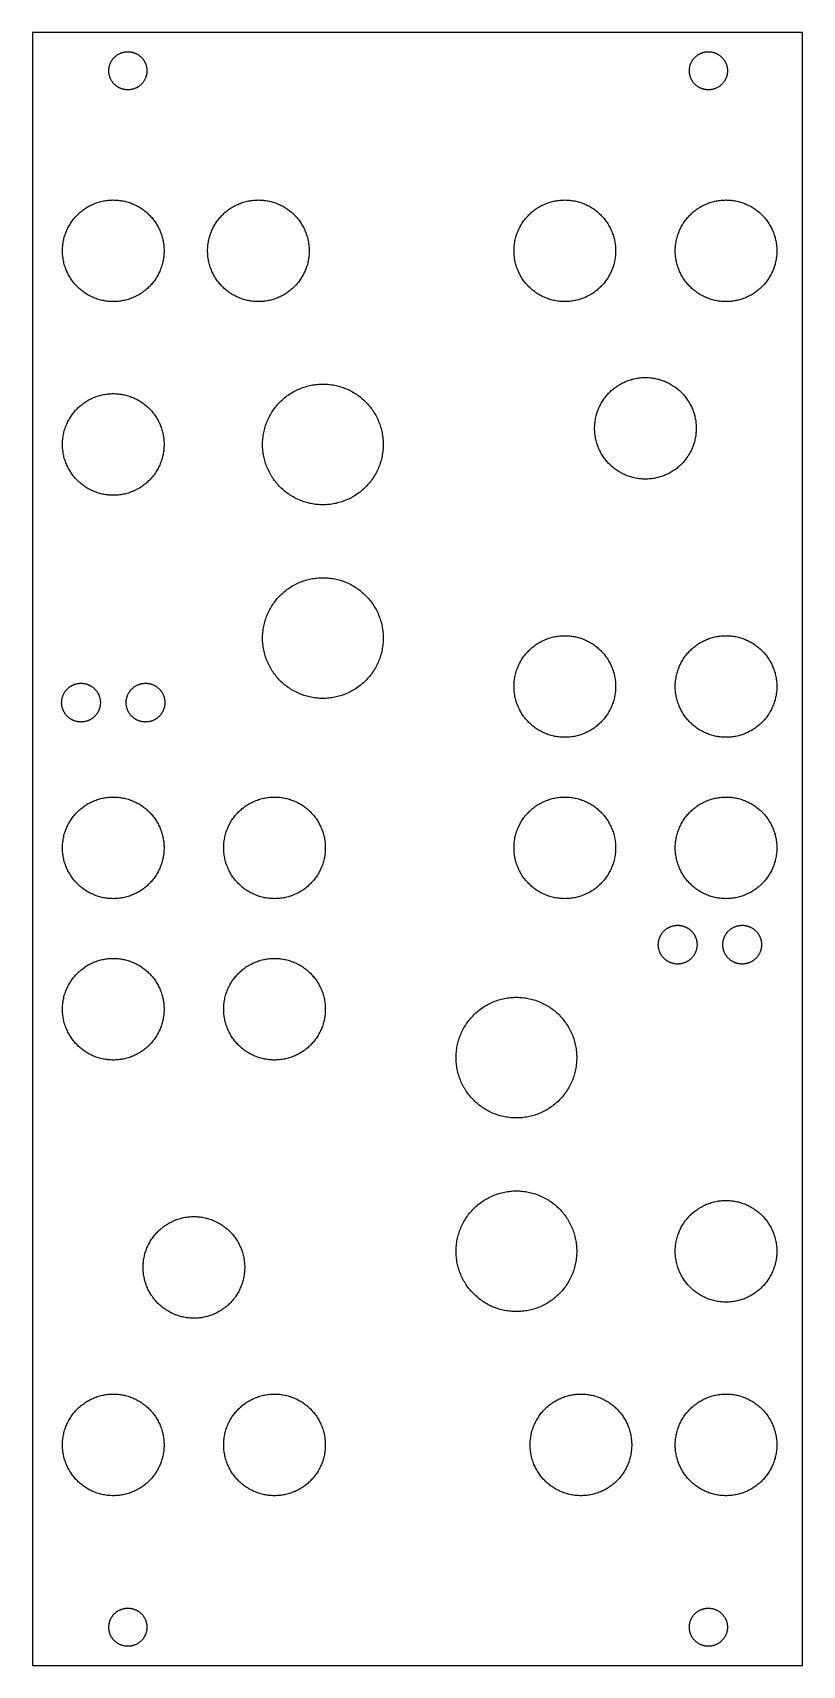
# Model space of a CAD drawing. Extents: x 50 to 110, y 44 to 173.
import ezdxf

# ---------------------------------------------------------------- set-up
doc = ezdxf.new("R2010")
doc.units = 0

msp = doc.modelspace()

# ---------------------------------------------------------------- linework, layer by layer
at = {"color": 34, "true_color": 0x008000}
for points in [[(49.784, 44.118022, 0), (110.403894, 44.118022, 0), (110.403894, 172.617892, 0), (49.784, 172.617892, 0), (49.784, 44.118022, 0)], [(55.783988, 169.617898, 0), (55.784496, 169.65676, 0), (55.78602, 169.695876, 0), (55.78856, 169.734738, 0), (55.792116, 169.773346, 0), (55.796688, 169.812208, 0), (55.802276, 169.850562, 0), (55.808626, 169.888916, 0), (55.816246, 169.92727, 0), (55.824882, 169.96537, 0), (55.83428, 170.002962, 0), (55.844694, 170.040554, 0), (55.856124, 170.077638, 0), (55.86857, 170.114722, 0), (55.882032, 170.151298, 0), (55.896256, 170.187366, 0), (55.911496, 170.22318, 0), (55.927752, 170.25874, 0), (55.94477, 170.293792, 0), (55.962804, 170.328336, 0), (55.981854, 170.362372, 0), (56.001412, 170.3959, 0), (56.02224, 170.42892, 0), (56.043576, 170.461432, 0), (56.065928, 170.493436, 0), (56.089042, 170.524678, 0), (56.112918, 170.555412, 0), (56.13781, 170.585384, 0), (56.16321, 170.614848, 0), (56.189626, 170.64355, 0), (56.21655, 170.671744, 0), (56.244236, 170.699176, 0), (56.272684, 170.725846, 0), (56.30164, 170.7515, 0), (56.331612, 170.776646, 0), (56.361838, 170.80103, 0), (56.392826, 170.824652, 0), (56.424576, 170.847258, 0), (56.456834, 170.869356, 0), (56.4896, 170.890184, 0), (56.522874, 170.910504, 0), (56.556656, 170.929808, 0), (56.590946, 170.94835, 0), (56.625744, 170.965876, 0), (56.66105, 170.982386, 0), (56.69661, 170.998134, 0), (56.732678, 171.012866, 0), (56.769, 171.026836, 0), (56.80583, 171.03979, 0), (56.842914, 171.051728, 0), (56.880252, 171.06265, 0), (56.917844, 171.072556, 0), (56.95569, 171.0817, 0), (56.99379, 171.089574, 0), (57.032144, 171.096686, 0), (57.070498, 171.102782, 0), (57.10936, 171.107862, 0), (57.147968, 171.111926, 0), (57.18683, 171.114974, 0), (57.225692, 171.117006, 0), (57.264554, 171.118022, 0), (57.30367, 171.118022, 0), (57.342532, 171.117006, 0), (57.381394, 171.114974, 0), (57.420256, 171.111926, 0), (57.458864, 171.107862, 0), (57.497726, 171.102782, 0), (57.53608, 171.096686, 0), (57.574434, 171.089574, 0), (57.612534, 171.0817, 0), (57.65038, 171.072556, 0), (57.687972, 171.06265, 0), (57.72531, 171.051728, 0), (57.762394, 171.03979, 0), (57.799224, 171.026836, 0), (57.835546, 171.012866, 0), (57.871614, 170.998134, 0), (57.907174, 170.982386, 0), (57.94248, 170.965876, 0), (57.977278, 170.94835, 0), (58.011568, 170.929808, 0), (58.04535, 170.910504, 0), (58.078624, 170.890184, 0), (58.11139, 170.869356, 0), (58.143648, 170.847258, 0), (58.175398, 170.824652, 0), (58.206386, 170.80103, 0), (58.236612, 170.776646, 0), (58.266584, 170.7515, 0), (58.29554, 170.725846, 0), (58.323988, 170.699176, 0), (58.351674, 170.671744, 0), (58.378598, 170.64355, 0), (58.405014, 170.614848, 0), (58.430414, 170.585384, 0), (58.455306, 170.555412, 0), (58.479182, 170.524678, 0), (58.502296, 170.493436, 0), (58.524648, 170.461432, 0), (58.545984, 170.42892, 0), (58.566812, 170.3959, 0), (58.58637, 170.362372, 0), (58.60542, 170.328336, 0), (58.623454, 170.293792, 0), (58.640472, 170.25874, 0), (58.656728, 170.22318, 0), (58.671968, 170.187366, 0), (58.686192, 170.151298, 0), (58.699654, 170.114722, 0), (58.7121, 170.077638, 0), (58.72353, 170.040554, 0), (58.733944, 170.002962, 0), (58.743342, 169.96537, 0), (58.751978, 169.92727, 0), (58.759598, 169.888916, 0), (58.765948, 169.850562, 0), (58.771536, 169.812208, 0), (58.776108, 169.773346, 0), (58.779664, 169.734738, 0), (58.782204, 169.695876, 0), (58.783728, 169.65676, 0), (58.784236, 169.617898, 0), (58.783728, 169.579036, 0), (58.782204, 169.53992, 0), (58.779664, 169.501058, 0), (58.776108, 169.46245, 0), (58.771536, 169.423588, 0), (58.765948, 169.385234, 0), (58.759598, 169.34688, 0), (58.751978, 169.308526, 0), (58.743342, 169.270426, 0), (58.733944, 169.232834, 0), (58.72353, 169.195242, 0), (58.7121, 169.158158, 0), (58.699654, 169.121074, 0), (58.686192, 169.084498, 0), (58.671968, 169.04843, 0), (58.656728, 169.012616, 0), (58.640472, 168.977056, 0), (58.623454, 168.942004, 0), (58.60542, 168.90746, 0), (58.58637, 168.873424, 0), (58.566812, 168.839896, 0), (58.545984, 168.806876, 0), (58.524648, 168.774364, 0), (58.502296, 168.74236, 0), (58.479182, 168.711118, 0), (58.455306, 168.680384, 0), (58.430414, 168.650412, 0), (58.405014, 168.620948, 0), (58.378598, 168.592246, 0), (58.351674, 168.564052, 0), (58.323988, 168.53662, 0), (58.29554, 168.50995, 0), (58.266584, 168.484296, 0), (58.236612, 168.45915, 0), (58.206386, 168.434766, 0), (58.175398, 168.411144, 0), (58.143648, 168.388538, 0), (58.11139, 168.36644, 0), (58.078624, 168.345612, 0), (58.04535, 168.325292, 0), (58.011568, 168.305988, 0), (57.977278, 168.287446, 0), (57.94248, 168.26992, 0), (57.907174, 168.25341, 0), (57.871614, 168.237662, 0), (57.835546, 168.22293, 0), (57.799224, 168.20896, 0), (57.762394, 168.196006, 0), (57.72531, 168.184068, 0), (57.687972, 168.173146, 0), (57.65038, 168.16324, 0), (57.612534, 168.154096, 0), (57.574434, 168.146222, 0), (57.53608, 168.13911, 0), (57.497726, 168.133014, 0), (57.458864, 168.127934, 0), (57.420256, 168.12387, 0), (57.381394, 168.120822, 0), (57.342532, 168.11879, 0), (57.30367, 168.117774, 0), (57.264554, 168.117774, 0), (57.225692, 168.11879, 0), (57.18683, 168.120822, 0), (57.147968, 168.12387, 0), (57.10936, 168.127934, 0), (57.070498, 168.133014, 0), (57.032144, 168.13911, 0), (56.99379, 168.146222, 0), (56.95569, 168.154096, 0), (56.917844, 168.16324, 0), (56.880252, 168.173146, 0), (56.842914, 168.184068, 0), (56.80583, 168.196006, 0), (56.769, 168.20896, 0), (56.732678, 168.22293, 0), (56.69661, 168.237662, 0), (56.66105, 168.25341, 0), (56.625744, 168.26992, 0), (56.590946, 168.287446, 0), (56.556656, 168.305988, 0), (56.522874, 168.325292, 0), (56.4896, 168.345612, 0), (56.456834, 168.36644, 0), (56.424576, 168.388538, 0), (56.392826, 168.411144, 0), (56.361838, 168.434766, 0), (56.331612, 168.45915, 0), (56.30164, 168.484296, 0), (56.272684, 168.50995, 0), (56.244236, 168.53662, 0), (56.21655, 168.564052, 0), (56.189626, 168.592246, 0), (56.16321, 168.620948, 0), (56.13781, 168.650412, 0), (56.112918, 168.680384, 0), (56.089042, 168.711118, 0), (56.065928, 168.74236, 0), (56.043576, 168.774364, 0), (56.02224, 168.806876, 0), (56.001412, 168.839896, 0), (55.981854, 168.873424, 0), (55.962804, 168.90746, 0), (55.94477, 168.942004, 0), (55.927752, 168.977056, 0), (55.911496, 169.012616, 0), (55.896256, 169.04843, 0), (55.882032, 169.084498, 0), (55.86857, 169.121074, 0), (55.856124, 169.158158, 0), (55.844694, 169.195242, 0), (55.83428, 169.232834, 0), (55.824882, 169.270426, 0), (55.816246, 169.308526, 0), (55.808626, 169.34688, 0), (55.802276, 169.385234, 0), (55.796688, 169.423588, 0), (55.792116, 169.46245, 0), (55.78856, 169.501058, 0), (55.78602, 169.53992, 0), (55.784496, 169.579036, 0), (55.783988, 169.617898, 0)], [(101.503988, 169.617898, 0), (101.504496, 169.65676, 0), (101.50602, 169.695876, 0), (101.50856, 169.734738, 0), (101.512116, 169.773346, 0), (101.516688, 169.812208, 0), (101.522276, 169.850562, 0), (101.528626, 169.888916, 0), (101.536246, 169.92727, 0), (101.544882, 169.96537, 0), (101.55428, 170.002962, 0), (101.564694, 170.040554, 0), (101.576124, 170.077638, 0), (101.58857, 170.114722, 0), (101.602032, 170.151298, 0), (101.616256, 170.187366, 0), (101.631496, 170.22318, 0), (101.647752, 170.25874, 0), (101.66477, 170.293792, 0), (101.682804, 170.328336, 0), (101.701854, 170.362372, 0), (101.721412, 170.3959, 0), (101.74224, 170.42892, 0), (101.763576, 170.461432, 0), (101.785928, 170.493436, 0), (101.809042, 170.524678, 0), (101.832918, 170.555412, 0), (101.85781, 170.585384, 0), (101.88321, 170.614848, 0), (101.909626, 170.64355, 0), (101.93655, 170.671744, 0), (101.964236, 170.699176, 0), (101.992684, 170.725846, 0), (102.02164, 170.7515, 0), (102.051612, 170.776646, 0), (102.081838, 170.80103, 0), (102.112826, 170.824652, 0), (102.144576, 170.847258, 0), (102.176834, 170.869356, 0), (102.2096, 170.890184, 0), (102.242874, 170.910504, 0), (102.276656, 170.929808, 0), (102.310946, 170.94835, 0), (102.345744, 170.965876, 0), (102.38105, 170.982386, 0), (102.41661, 170.998134, 0), (102.452678, 171.012866, 0), (102.489, 171.026836, 0), (102.52583, 171.03979, 0), (102.562914, 171.051728, 0), (102.600252, 171.06265, 0), (102.637844, 171.072556, 0), (102.67569, 171.0817, 0), (102.71379, 171.089574, 0), (102.752144, 171.096686, 0), (102.790498, 171.102782, 0), (102.82936, 171.107862, 0), (102.867968, 171.111926, 0), (102.90683, 171.114974, 0), (102.945692, 171.117006, 0), (102.984554, 171.118022, 0), (103.02367, 171.118022, 0), (103.062532, 171.117006, 0), (103.101394, 171.114974, 0), (103.140256, 171.111926, 0), (103.178864, 171.107862, 0), (103.217726, 171.102782, 0), (103.25608, 171.096686, 0), (103.294434, 171.089574, 0), (103.332534, 171.0817, 0), (103.37038, 171.072556, 0), (103.407972, 171.06265, 0), (103.44531, 171.051728, 0), (103.482394, 171.03979, 0), (103.519224, 171.026836, 0), (103.555546, 171.012866, 0), (103.591614, 170.998134, 0), (103.627174, 170.982386, 0), (103.66248, 170.965876, 0), (103.697278, 170.94835, 0), (103.731568, 170.929808, 0), (103.76535, 170.910504, 0), (103.798624, 170.890184, 0), (103.83139, 170.869356, 0), (103.863648, 170.847258, 0), (103.895398, 170.824652, 0), (103.926386, 170.80103, 0), (103.956612, 170.776646, 0), (103.986584, 170.7515, 0), (104.01554, 170.725846, 0), (104.043988, 170.699176, 0), (104.071674, 170.671744, 0), (104.098598, 170.64355, 0), (104.125014, 170.614848, 0), (104.150414, 170.585384, 0), (104.175306, 170.555412, 0), (104.199182, 170.524678, 0), (104.222296, 170.493436, 0), (104.244648, 170.461432, 0), (104.265984, 170.42892, 0), (104.286812, 170.3959, 0), (104.30637, 170.362372, 0), (104.32542, 170.328336, 0), (104.343454, 170.293792, 0), (104.360472, 170.25874, 0), (104.376728, 170.22318, 0), (104.391968, 170.187366, 0), (104.406192, 170.151298, 0), (104.419654, 170.114722, 0), (104.4321, 170.077638, 0), (104.44353, 170.040554, 0), (104.453944, 170.002962, 0), (104.463342, 169.96537, 0), (104.471978, 169.92727, 0), (104.479598, 169.888916, 0), (104.485948, 169.850562, 0), (104.491536, 169.812208, 0), (104.496108, 169.773346, 0), (104.499664, 169.734738, 0), (104.502204, 169.695876, 0), (104.503728, 169.65676, 0), (104.504236, 169.617898, 0), (104.503728, 169.579036, 0), (104.502204, 169.53992, 0), (104.499664, 169.501058, 0), (104.496108, 169.46245, 0), (104.491536, 169.423588, 0), (104.485948, 169.385234, 0), (104.479598, 169.34688, 0), (104.471978, 169.308526, 0), (104.463342, 169.270426, 0), (104.453944, 169.232834, 0), (104.44353, 169.195242, 0), (104.4321, 169.158158, 0), (104.419654, 169.121074, 0), (104.406192, 169.084498, 0), (104.391968, 169.04843, 0), (104.376728, 169.012616, 0), (104.360472, 168.977056, 0), (104.343454, 168.942004, 0), (104.32542, 168.90746, 0), (104.30637, 168.873424, 0), (104.286812, 168.839896, 0), (104.265984, 168.806876, 0), (104.244648, 168.774364, 0), (104.222296, 168.74236, 0), (104.199182, 168.711118, 0), (104.175306, 168.680384, 0), (104.150414, 168.650412, 0), (104.125014, 168.620948, 0), (104.098598, 168.592246, 0), (104.071674, 168.564052, 0), (104.043988, 168.53662, 0), (104.01554, 168.50995, 0), (103.986584, 168.484296, 0), (103.956612, 168.45915, 0), (103.926386, 168.434766, 0), (103.895398, 168.411144, 0), (103.863648, 168.388538, 0), (103.83139, 168.36644, 0), (103.798624, 168.345612, 0), (103.76535, 168.325292, 0), (103.731568, 168.305988, 0), (103.697278, 168.287446, 0), (103.66248, 168.26992, 0), (103.627174, 168.25341, 0), (103.591614, 168.237662, 0), (103.555546, 168.22293, 0), (103.519224, 168.20896, 0), (103.482394, 168.196006, 0), (103.44531, 168.184068, 0), (103.407972, 168.173146, 0), (103.37038, 168.16324, 0), (103.332534, 168.154096, 0), (103.294434, 168.146222, 0), (103.25608, 168.13911, 0), (103.217726, 168.133014, 0), (103.178864, 168.127934, 0), (103.140256, 168.12387, 0), (103.101394, 168.120822, 0), (103.062532, 168.11879, 0), (103.02367, 168.117774, 0), (102.984554, 168.117774, 0), (102.945692, 168.11879, 0), (102.90683, 168.120822, 0), (102.867968, 168.12387, 0), (102.82936, 168.127934, 0), (102.790498, 168.133014, 0), (102.752144, 168.13911, 0), (102.71379, 168.146222, 0), (102.67569, 168.154096, 0), (102.637844, 168.16324, 0), (102.600252, 168.173146, 0), (102.562914, 168.184068, 0), (102.52583, 168.196006, 0), (102.489, 168.20896, 0), (102.452678, 168.22293, 0), (102.41661, 168.237662, 0), (102.38105, 168.25341, 0), (102.345744, 168.26992, 0), (102.310946, 168.287446, 0), (102.276656, 168.305988, 0), (102.242874, 168.325292, 0), (102.2096, 168.345612, 0), (102.176834, 168.36644, 0), (102.144576, 168.388538, 0), (102.112826, 168.411144, 0), (102.081838, 168.434766, 0), (102.051612, 168.45915, 0), (102.02164, 168.484296, 0), (101.992684, 168.50995, 0), (101.964236, 168.53662, 0), (101.93655, 168.564052, 0), (101.909626, 168.592246, 0), (101.88321, 168.620948, 0), (101.85781, 168.650412, 0), (101.832918, 168.680384, 0), (101.809042, 168.711118, 0), (101.785928, 168.74236, 0), (101.763576, 168.774364, 0), (101.74224, 168.806876, 0), (101.721412, 168.839896, 0), (101.701854, 168.873424, 0), (101.682804, 168.90746, 0), (101.66477, 168.942004, 0), (101.647752, 168.977056, 0), (101.631496, 169.012616, 0), (101.616256, 169.04843, 0), (101.602032, 169.084498, 0), (101.58857, 169.121074, 0), (101.576124, 169.158158, 0), (101.564694, 169.195242, 0), (101.55428, 169.232834, 0), (101.544882, 169.270426, 0), (101.536246, 169.308526, 0), (101.528626, 169.34688, 0), (101.522276, 169.385234, 0), (101.516688, 169.423588, 0), (101.512116, 169.46245, 0), (101.50856, 169.501058, 0), (101.50602, 169.53992, 0), (101.504496, 169.579036, 0), (101.503988, 169.617898, 0)], [(52.134008, 155.448, 0), (52.135278, 155.546044, 0), (52.138834, 155.644342, 0), (52.14493, 155.742132, 0), (52.153312, 155.840176, 0), (52.16398, 155.937712, 0), (52.177188, 156.034994, 0), (52.192936, 156.131768, 0), (52.21097, 156.228288, 0), (52.23129, 156.3243, 0), (52.253896, 156.419804, 0), (52.278788, 156.5148, 0), (52.30622, 156.609034, 0), (52.335938, 156.70276, 0), (52.367942, 156.79547, 0), (52.401978, 156.887672, 0), (52.438554, 156.978604, 0), (52.477162, 157.069028, 0), (52.518056, 157.158182, 0), (52.561236, 157.24632, 0), (52.606448, 157.333696, 0), (52.653692, 157.419548, 0), (52.702968, 157.504384, 0), (52.75453, 157.58795, 0), (52.808124, 157.670246, 0), (52.86375, 157.751272, 0), (52.921154, 157.830774, 0), (52.98059, 157.909006, 0), (53.042058, 157.98546, 0), (53.10505, 158.060644, 0), (53.170328, 158.134304, 0), (53.23713, 158.206186, 0), (53.305456, 158.276544, 0), (53.375814, 158.34487, 0), (53.447696, 158.411672, 0), (53.521356, 158.47695, 0), (53.59654, 158.539942, 0), (53.672994, 158.60141, 0), (53.751226, 158.660846, 0), (53.830728, 158.71825, 0), (53.911754, 158.773876, 0), (53.99405, 158.82747, 0), (54.077616, 158.879032, 0), (54.162452, 158.928308, 0), (54.248304, 158.975552, 0), (54.33568, 159.020764, 0), (54.423818, 159.063944, 0), (54.512972, 159.104838, 0), (54.603396, 159.143446, 0), (54.694328, 159.180022, 0), (54.78653, 159.214058, 0), (54.87924, 159.246062, 0), (54.972966, 159.27578, 0), (55.0672, 159.303212, 0), (55.162196, 159.328104, 0), (55.2577, 159.35071, 0), (55.353712, 159.37103, 0), (55.450232, 159.389064, 0), (55.547006, 159.404812, 0), (55.644288, 159.41802, 0), (55.741824, 159.428688, 0), (55.839868, 159.43707, 0), (55.937658, 159.443166, 0), (56.035956, 159.446722, 0), (56.134, 159.447992, 0), (56.232044, 159.446722, 0), (56.330342, 159.443166, 0), (56.428132, 159.43707, 0), (56.526176, 159.428688, 0), (56.623712, 159.41802, 0), (56.720994, 159.404812, 0), (56.817768, 159.389064, 0), (56.914288, 159.37103, 0), (57.0103, 159.35071, 0), (57.105804, 159.328104, 0), (57.2008, 159.303212, 0), (57.295034, 159.27578, 0), (57.38876, 159.246062, 0), (57.48147, 159.214058, 0), (57.573672, 159.180022, 0), (57.664604, 159.143446, 0), (57.755028, 159.104838, 0), (57.844182, 159.063944, 0), (57.93232, 159.020764, 0), (58.019696, 158.975552, 0), (58.105548, 158.928308, 0), (58.190384, 158.879032, 0), (58.27395, 158.82747, 0), (58.356246, 158.773876, 0), (58.437272, 158.71825, 0), (58.516774, 158.660846, 0), (58.595006, 158.60141, 0), (58.67146, 158.539942, 0), (58.746644, 158.47695, 0), (58.820304, 158.411672, 0), (58.892186, 158.34487, 0), (58.962544, 158.276544, 0), (59.03087, 158.206186, 0), (59.097672, 158.134304, 0), (59.16295, 158.060644, 0), (59.225942, 157.98546, 0), (59.28741, 157.909006, 0), (59.346846, 157.830774, 0), (59.40425, 157.751272, 0), (59.459876, 157.670246, 0), (59.51347, 157.58795, 0), (59.565032, 157.504384, 0), (59.614308, 157.419548, 0), (59.661552, 157.333696, 0), (59.706764, 157.24632, 0), (59.749944, 157.158182, 0), (59.790838, 157.069028, 0), (59.829446, 156.978604, 0), (59.866022, 156.887672, 0), (59.900058, 156.79547, 0), (59.932062, 156.70276, 0), (59.96178, 156.609034, 0), (59.989212, 156.5148, 0), (60.014104, 156.419804, 0), (60.03671, 156.3243, 0), (60.05703, 156.228288, 0), (60.075064, 156.131768, 0), (60.090812, 156.034994, 0), (60.10402, 155.937712, 0), (60.114688, 155.840176, 0), (60.12307, 155.742132, 0), (60.129166, 155.644342, 0), (60.132722, 155.546044, 0), (60.133992, 155.448, 0), (60.132722, 155.349956, 0), (60.129166, 155.251658, 0), (60.12307, 155.153868, 0), (60.114688, 155.055824, 0), (60.10402, 154.958288, 0), (60.090812, 154.861006, 0), (60.075064, 154.764232, 0), (60.05703, 154.667712, 0), (60.03671, 154.5717, 0), (60.014104, 154.476196, 0), (59.989212, 154.3812, 0), (59.96178, 154.286966, 0), (59.932062, 154.19324, 0), (59.900058, 154.10053, 0), (59.866022, 154.008328, 0), (59.829446, 153.917396, 0), (59.790838, 153.826972, 0), (59.749944, 153.737818, 0), (59.706764, 153.64968, 0), (59.661552, 153.562304, 0), (59.614308, 153.476452, 0), (59.565032, 153.391616, 0), (59.51347, 153.30805, 0), (59.459876, 153.225754, 0), (59.40425, 153.144728, 0), (59.346846, 153.065226, 0), (59.28741, 152.986994, 0), (59.225942, 152.91054, 0), (59.16295, 152.835356, 0), (59.097672, 152.761696, 0), (59.03087, 152.689814, 0), (58.962544, 152.619456, 0), (58.892186, 152.55113, 0), (58.820304, 152.484328, 0), (58.746644, 152.41905, 0), (58.67146, 152.356058, 0), (58.595006, 152.29459, 0), (58.516774, 152.235154, 0), (58.437272, 152.17775, 0), (58.356246, 152.122124, 0), (58.27395, 152.06853, 0), (58.190384, 152.016968, 0), (58.105548, 151.967692, 0), (58.019696, 151.920448, 0), (57.93232, 151.875236, 0), (57.844182, 151.832056, 0), (57.755028, 151.791162, 0), (57.664604, 151.752554, 0), (57.573672, 151.715978, 0), (57.48147, 151.681942, 0), (57.38876, 151.649938, 0), (57.295034, 151.62022, 0), (57.2008, 151.592788, 0), (57.105804, 151.567896, 0), (57.0103, 151.54529, 0), (56.914288, 151.52497, 0), (56.817768, 151.506936, 0), (56.720994, 151.491188, 0), (56.623712, 151.47798, 0), (56.526176, 151.467312, 0), (56.428132, 151.45893, 0), (56.330342, 151.452834, 0), (56.232044, 151.449278, 0), (56.134, 151.448008, 0), (56.035956, 151.449278, 0), (55.937658, 151.452834, 0), (55.839868, 151.45893, 0), (55.741824, 151.467312, 0), (55.644288, 151.47798, 0), (55.547006, 151.491188, 0), (55.450232, 151.506936, 0), (55.353712, 151.52497, 0), (55.2577, 151.54529, 0), (55.162196, 151.567896, 0), (55.0672, 151.592788, 0), (54.972966, 151.62022, 0), (54.87924, 151.649938, 0), (54.78653, 151.681942, 0), (54.694328, 151.715978, 0), (54.603396, 151.752554, 0), (54.512972, 151.791162, 0), (54.423818, 151.832056, 0), (54.33568, 151.875236, 0), (54.248304, 151.920448, 0), (54.162452, 151.967692, 0), (54.077616, 152.016968, 0), (53.99405, 152.06853, 0), (53.911754, 152.122124, 0), (53.830728, 152.17775, 0), (53.751226, 152.235154, 0), (53.672994, 152.29459, 0), (53.59654, 152.356058, 0), (53.521356, 152.41905, 0), (53.447696, 152.484328, 0), (53.375814, 152.55113, 0), (53.305456, 152.619456, 0), (53.23713, 152.689814, 0), (53.170328, 152.761696, 0), (53.10505, 152.835356, 0), (53.042058, 152.91054, 0), (52.98059, 152.986994, 0), (52.921154, 153.065226, 0), (52.86375, 153.144728, 0), (52.808124, 153.225754, 0), (52.75453, 153.30805, 0), (52.702968, 153.391616, 0), (52.653692, 153.476452, 0), (52.606448, 153.562304, 0), (52.561236, 153.64968, 0), (52.518056, 153.737818, 0), (52.477162, 153.826972, 0), (52.438554, 153.917396, 0), (52.401978, 154.008328, 0), (52.367942, 154.10053, 0), (52.335938, 154.19324, 0), (52.30622, 154.286966, 0), (52.278788, 154.3812, 0), (52.253896, 154.476196, 0), (52.23129, 154.5717, 0), (52.21097, 154.667712, 0), (52.192936, 154.764232, 0), (52.177188, 154.861006, 0), (52.16398, 154.958288, 0), (52.153312, 155.055824, 0), (52.14493, 155.153868, 0), (52.138834, 155.251658, 0), (52.135278, 155.349956, 0), (52.134008, 155.448, 0)], [(63.564008, 155.448, 0), (63.565278, 155.546044, 0), (63.568834, 155.644342, 0), (63.57493, 155.742132, 0), (63.583312, 155.840176, 0), (63.59398, 155.937712, 0), (63.607188, 156.034994, 0), (63.622936, 156.131768, 0), (63.64097, 156.228288, 0), (63.66129, 156.3243, 0), (63.683896, 156.419804, 0), (63.708788, 156.5148, 0), (63.73622, 156.609034, 0), (63.765938, 156.70276, 0), (63.797942, 156.79547, 0), (63.831978, 156.887672, 0), (63.868554, 156.978604, 0), (63.907162, 157.069028, 0), (63.948056, 157.158182, 0), (63.991236, 157.24632, 0), (64.036448, 157.333696, 0), (64.083692, 157.419548, 0), (64.132968, 157.504384, 0), (64.18453, 157.58795, 0), (64.238124, 157.670246, 0), (64.29375, 157.751272, 0), (64.351154, 157.830774, 0), (64.41059, 157.909006, 0), (64.472058, 157.98546, 0), (64.53505, 158.060644, 0), (64.600328, 158.134304, 0), (64.66713, 158.206186, 0), (64.735456, 158.276544, 0), (64.805814, 158.34487, 0), (64.877696, 158.411672, 0), (64.951356, 158.47695, 0), (65.02654, 158.539942, 0), (65.102994, 158.60141, 0), (65.181226, 158.660846, 0), (65.260728, 158.71825, 0), (65.341754, 158.773876, 0), (65.42405, 158.82747, 0), (65.507616, 158.879032, 0), (65.592452, 158.928308, 0), (65.678304, 158.975552, 0), (65.76568, 159.020764, 0), (65.853818, 159.063944, 0), (65.942972, 159.104838, 0), (66.033396, 159.143446, 0), (66.124328, 159.180022, 0), (66.21653, 159.214058, 0), (66.30924, 159.246062, 0), (66.402966, 159.27578, 0), (66.4972, 159.303212, 0), (66.592196, 159.328104, 0), (66.6877, 159.35071, 0), (66.783712, 159.37103, 0), (66.880232, 159.389064, 0), (66.977006, 159.404812, 0), (67.074288, 159.41802, 0), (67.171824, 159.428688, 0), (67.269868, 159.43707, 0), (67.367658, 159.443166, 0), (67.465956, 159.446722, 0), (67.564, 159.447992, 0), (67.662044, 159.446722, 0), (67.760342, 159.443166, 0), (67.858132, 159.43707, 0), (67.956176, 159.428688, 0), (68.053712, 159.41802, 0), (68.150994, 159.404812, 0), (68.247768, 159.389064, 0), (68.344288, 159.37103, 0), (68.4403, 159.35071, 0), (68.535804, 159.328104, 0), (68.6308, 159.303212, 0), (68.725034, 159.27578, 0), (68.81876, 159.246062, 0), (68.91147, 159.214058, 0), (69.003672, 159.180022, 0), (69.094604, 159.143446, 0), (69.185028, 159.104838, 0), (69.274182, 159.063944, 0), (69.36232, 159.020764, 0), (69.449696, 158.975552, 0), (69.535548, 158.928308, 0), (69.620384, 158.879032, 0), (69.70395, 158.82747, 0), (69.786246, 158.773876, 0), (69.867272, 158.71825, 0), (69.946774, 158.660846, 0), (70.025006, 158.60141, 0), (70.10146, 158.539942, 0), (70.176644, 158.47695, 0), (70.250304, 158.411672, 0), (70.322186, 158.34487, 0), (70.392544, 158.276544, 0), (70.46087, 158.206186, 0), (70.527672, 158.134304, 0), (70.59295, 158.060644, 0), (70.655942, 157.98546, 0), (70.71741, 157.909006, 0), (70.776846, 157.830774, 0), (70.83425, 157.751272, 0), (70.889876, 157.670246, 0), (70.94347, 157.58795, 0), (70.995032, 157.504384, 0), (71.044308, 157.419548, 0), (71.091552, 157.333696, 0), (71.136764, 157.24632, 0), (71.179944, 157.158182, 0), (71.220838, 157.069028, 0), (71.259446, 156.978604, 0), (71.296022, 156.887672, 0), (71.330058, 156.79547, 0), (71.362062, 156.70276, 0), (71.39178, 156.609034, 0), (71.419212, 156.5148, 0), (71.444104, 156.419804, 0), (71.46671, 156.3243, 0), (71.48703, 156.228288, 0), (71.505064, 156.131768, 0), (71.520812, 156.034994, 0), (71.53402, 155.937712, 0), (71.544688, 155.840176, 0), (71.55307, 155.742132, 0), (71.559166, 155.644342, 0), (71.562722, 155.546044, 0), (71.563992, 155.448, 0), (71.562722, 155.349956, 0), (71.559166, 155.251658, 0), (71.55307, 155.153868, 0), (71.544688, 155.055824, 0), (71.53402, 154.958288, 0), (71.520812, 154.861006, 0), (71.505064, 154.764232, 0), (71.48703, 154.667712, 0), (71.46671, 154.5717, 0), (71.444104, 154.476196, 0), (71.419212, 154.3812, 0), (71.39178, 154.286966, 0), (71.362062, 154.19324, 0), (71.330058, 154.10053, 0), (71.296022, 154.008328, 0), (71.259446, 153.917396, 0), (71.220838, 153.826972, 0), (71.179944, 153.737818, 0), (71.136764, 153.64968, 0), (71.091552, 153.562304, 0), (71.044308, 153.476452, 0), (70.995032, 153.391616, 0), (70.94347, 153.30805, 0), (70.889876, 153.225754, 0), (70.83425, 153.144728, 0), (70.776846, 153.065226, 0), (70.71741, 152.986994, 0), (70.655942, 152.91054, 0), (70.59295, 152.835356, 0), (70.527672, 152.761696, 0), (70.46087, 152.689814, 0), (70.392544, 152.619456, 0), (70.322186, 152.55113, 0), (70.250304, 152.484328, 0), (70.176644, 152.41905, 0), (70.10146, 152.356058, 0), (70.025006, 152.29459, 0), (69.946774, 152.235154, 0), (69.867272, 152.17775, 0), (69.786246, 152.122124, 0), (69.70395, 152.06853, 0), (69.620384, 152.016968, 0), (69.535548, 151.967692, 0), (69.449696, 151.920448, 0), (69.36232, 151.875236, 0), (69.274182, 151.832056, 0), (69.185028, 151.791162, 0), (69.094604, 151.752554, 0), (69.003672, 151.715978, 0), (68.91147, 151.681942, 0), (68.81876, 151.649938, 0), (68.725034, 151.62022, 0), (68.6308, 151.592788, 0), (68.535804, 151.567896, 0), (68.4403, 151.54529, 0), (68.344288, 151.52497, 0), (68.247768, 151.506936, 0), (68.150994, 151.491188, 0), (68.053712, 151.47798, 0), (67.956176, 151.467312, 0), (67.858132, 151.45893, 0), (67.760342, 151.452834, 0), (67.662044, 151.449278, 0), (67.564, 151.448008, 0), (67.465956, 151.449278, 0), (67.367658, 151.452834, 0), (67.269868, 151.45893, 0), (67.171824, 151.467312, 0), (67.074288, 151.47798, 0), (66.977006, 151.491188, 0), (66.880232, 151.506936, 0), (66.783712, 151.52497, 0), (66.6877, 151.54529, 0), (66.592196, 151.567896, 0), (66.4972, 151.592788, 0), (66.402966, 151.62022, 0), (66.30924, 151.649938, 0), (66.21653, 151.681942, 0), (66.124328, 151.715978, 0), (66.033396, 151.752554, 0), (65.942972, 151.791162, 0), (65.853818, 151.832056, 0), (65.76568, 151.875236, 0), (65.678304, 151.920448, 0), (65.592452, 151.967692, 0), (65.507616, 152.016968, 0), (65.42405, 152.06853, 0), (65.341754, 152.122124, 0), (65.260728, 152.17775, 0), (65.181226, 152.235154, 0), (65.102994, 152.29459, 0), (65.02654, 152.356058, 0), (64.951356, 152.41905, 0), (64.877696, 152.484328, 0), (64.805814, 152.55113, 0), (64.735456, 152.619456, 0), (64.66713, 152.689814, 0), (64.600328, 152.761696, 0), (64.53505, 152.835356, 0), (64.472058, 152.91054, 0), (64.41059, 152.986994, 0), (64.351154, 153.065226, 0), (64.29375, 153.144728, 0), (64.238124, 153.225754, 0), (64.18453, 153.30805, 0), (64.132968, 153.391616, 0), (64.083692, 153.476452, 0), (64.036448, 153.562304, 0), (63.991236, 153.64968, 0), (63.948056, 153.737818, 0), (63.907162, 153.826972, 0), (63.868554, 153.917396, 0), (63.831978, 154.008328, 0), (63.797942, 154.10053, 0), (63.765938, 154.19324, 0), (63.73622, 154.286966, 0), (63.708788, 154.3812, 0), (63.683896, 154.476196, 0), (63.66129, 154.5717, 0), (63.64097, 154.667712, 0), (63.622936, 154.764232, 0), (63.607188, 154.861006, 0), (63.59398, 154.958288, 0), (63.583312, 155.055824, 0), (63.57493, 155.153868, 0), (63.568834, 155.251658, 0), (63.565278, 155.349956, 0), (63.564008, 155.448, 0)], [(87.694008, 155.448, 0), (87.695278, 155.546044, 0), (87.698834, 155.644342, 0), (87.70493, 155.742132, 0), (87.713312, 155.840176, 0), (87.72398, 155.937712, 0), (87.737188, 156.034994, 0), (87.752936, 156.131768, 0), (87.77097, 156.228288, 0), (87.79129, 156.3243, 0), (87.813896, 156.419804, 0), (87.838788, 156.5148, 0), (87.86622, 156.609034, 0), (87.895938, 156.70276, 0), (87.927942, 156.79547, 0), (87.961978, 156.887672, 0), (87.998554, 156.978604, 0), (88.037162, 157.069028, 0), (88.078056, 157.158182, 0), (88.121236, 157.24632, 0), (88.166448, 157.333696, 0), (88.213692, 157.419548, 0), (88.262968, 157.504384, 0), (88.31453, 157.58795, 0), (88.368124, 157.670246, 0), (88.42375, 157.751272, 0), (88.481154, 157.830774, 0), (88.54059, 157.909006, 0), (88.602058, 157.98546, 0), (88.66505, 158.060644, 0), (88.730328, 158.134304, 0), (88.79713, 158.206186, 0), (88.865456, 158.276544, 0), (88.935814, 158.34487, 0), (89.007696, 158.411672, 0), (89.081356, 158.47695, 0), (89.15654, 158.539942, 0), (89.232994, 158.60141, 0), (89.311226, 158.660846, 0), (89.390728, 158.71825, 0), (89.471754, 158.773876, 0), (89.55405, 158.82747, 0), (89.637616, 158.879032, 0), (89.722452, 158.928308, 0), (89.808304, 158.975552, 0), (89.89568, 159.020764, 0), (89.983818, 159.063944, 0), (90.072972, 159.104838, 0), (90.163396, 159.143446, 0), (90.254328, 159.180022, 0), (90.34653, 159.214058, 0), (90.43924, 159.246062, 0), (90.532966, 159.27578, 0), (90.6272, 159.303212, 0), (90.722196, 159.328104, 0), (90.8177, 159.35071, 0), (90.913712, 159.37103, 0), (91.010232, 159.389064, 0), (91.107006, 159.404812, 0), (91.204288, 159.41802, 0), (91.301824, 159.428688, 0), (91.399868, 159.43707, 0), (91.497658, 159.443166, 0), (91.595956, 159.446722, 0), (91.694, 159.447992, 0), (91.792044, 159.446722, 0), (91.890342, 159.443166, 0), (91.988132, 159.43707, 0), (92.086176, 159.428688, 0), (92.183712, 159.41802, 0), (92.280994, 159.404812, 0), (92.377768, 159.389064, 0), (92.474288, 159.37103, 0), (92.5703, 159.35071, 0), (92.665804, 159.328104, 0), (92.7608, 159.303212, 0), (92.855034, 159.27578, 0), (92.94876, 159.246062, 0), (93.04147, 159.214058, 0), (93.133672, 159.180022, 0), (93.224604, 159.143446, 0), (93.315028, 159.104838, 0), (93.404182, 159.063944, 0), (93.49232, 159.020764, 0), (93.579696, 158.975552, 0), (93.665548, 158.928308, 0), (93.750384, 158.879032, 0), (93.83395, 158.82747, 0), (93.916246, 158.773876, 0), (93.997272, 158.71825, 0), (94.076774, 158.660846, 0), (94.155006, 158.60141, 0), (94.23146, 158.539942, 0), (94.306644, 158.47695, 0), (94.380304, 158.411672, 0), (94.452186, 158.34487, 0), (94.522544, 158.276544, 0), (94.59087, 158.206186, 0), (94.657672, 158.134304, 0), (94.72295, 158.060644, 0), (94.785942, 157.98546, 0), (94.84741, 157.909006, 0), (94.906846, 157.830774, 0), (94.96425, 157.751272, 0), (95.019876, 157.670246, 0), (95.07347, 157.58795, 0), (95.125032, 157.504384, 0), (95.174308, 157.419548, 0), (95.221552, 157.333696, 0), (95.266764, 157.24632, 0), (95.309944, 157.158182, 0), (95.350838, 157.069028, 0), (95.389446, 156.978604, 0), (95.426022, 156.887672, 0), (95.460058, 156.79547, 0), (95.492062, 156.70276, 0), (95.52178, 156.609034, 0), (95.549212, 156.5148, 0), (95.574104, 156.419804, 0), (95.59671, 156.3243, 0), (95.61703, 156.228288, 0), (95.635064, 156.131768, 0), (95.650812, 156.034994, 0), (95.66402, 155.937712, 0), (95.674688, 155.840176, 0), (95.68307, 155.742132, 0), (95.689166, 155.644342, 0), (95.692722, 155.546044, 0), (95.693992, 155.448, 0), (95.692722, 155.349956, 0), (95.689166, 155.251658, 0), (95.68307, 155.153868, 0), (95.674688, 155.055824, 0), (95.66402, 154.958288, 0), (95.650812, 154.861006, 0), (95.635064, 154.764232, 0), (95.61703, 154.667712, 0), (95.59671, 154.5717, 0), (95.574104, 154.476196, 0), (95.549212, 154.3812, 0), (95.52178, 154.286966, 0), (95.492062, 154.19324, 0), (95.460058, 154.10053, 0), (95.426022, 154.008328, 0), (95.389446, 153.917396, 0), (95.350838, 153.826972, 0), (95.309944, 153.737818, 0), (95.266764, 153.64968, 0), (95.221552, 153.562304, 0), (95.174308, 153.476452, 0), (95.125032, 153.391616, 0), (95.07347, 153.30805, 0), (95.019876, 153.225754, 0), (94.96425, 153.144728, 0), (94.906846, 153.065226, 0), (94.84741, 152.986994, 0), (94.785942, 152.91054, 0), (94.72295, 152.835356, 0), (94.657672, 152.761696, 0), (94.59087, 152.689814, 0), (94.522544, 152.619456, 0), (94.452186, 152.55113, 0), (94.380304, 152.484328, 0), (94.306644, 152.41905, 0), (94.23146, 152.356058, 0), (94.155006, 152.29459, 0), (94.076774, 152.235154, 0), (93.997272, 152.17775, 0), (93.916246, 152.122124, 0), (93.83395, 152.06853, 0), (93.750384, 152.016968, 0), (93.665548, 151.967692, 0), (93.579696, 151.920448, 0), (93.49232, 151.875236, 0), (93.404182, 151.832056, 0), (93.315028, 151.791162, 0), (93.224604, 151.752554, 0), (93.133672, 151.715978, 0), (93.04147, 151.681942, 0), (92.94876, 151.649938, 0), (92.855034, 151.62022, 0), (92.7608, 151.592788, 0), (92.665804, 151.567896, 0), (92.5703, 151.54529, 0), (92.474288, 151.52497, 0), (92.377768, 151.506936, 0), (92.280994, 151.491188, 0), (92.183712, 151.47798, 0), (92.086176, 151.467312, 0), (91.988132, 151.45893, 0), (91.890342, 151.452834, 0), (91.792044, 151.449278, 0), (91.694, 151.448008, 0), (91.595956, 151.449278, 0), (91.497658, 151.452834, 0), (91.399868, 151.45893, 0), (91.301824, 151.467312, 0), (91.204288, 151.47798, 0), (91.107006, 151.491188, 0), (91.010232, 151.506936, 0), (90.913712, 151.52497, 0), (90.8177, 151.54529, 0), (90.722196, 151.567896, 0), (90.6272, 151.592788, 0), (90.532966, 151.62022, 0), (90.43924, 151.649938, 0), (90.34653, 151.681942, 0), (90.254328, 151.715978, 0), (90.163396, 151.752554, 0), (90.072972, 151.791162, 0), (89.983818, 151.832056, 0), (89.89568, 151.875236, 0), (89.808304, 151.920448, 0), (89.722452, 151.967692, 0), (89.637616, 152.016968, 0), (89.55405, 152.06853, 0), (89.471754, 152.122124, 0), (89.390728, 152.17775, 0), (89.311226, 152.235154, 0), (89.232994, 152.29459, 0), (89.15654, 152.356058, 0), (89.081356, 152.41905, 0), (89.007696, 152.484328, 0), (88.935814, 152.55113, 0), (88.865456, 152.619456, 0), (88.79713, 152.689814, 0), (88.730328, 152.761696, 0), (88.66505, 152.835356, 0), (88.602058, 152.91054, 0), (88.54059, 152.986994, 0), (88.481154, 153.065226, 0), (88.42375, 153.144728, 0), (88.368124, 153.225754, 0), (88.31453, 153.30805, 0), (88.262968, 153.391616, 0), (88.213692, 153.476452, 0), (88.166448, 153.562304, 0), (88.121236, 153.64968, 0), (88.078056, 153.737818, 0), (88.037162, 153.826972, 0), (87.998554, 153.917396, 0), (87.961978, 154.008328, 0), (87.927942, 154.10053, 0), (87.895938, 154.19324, 0), (87.86622, 154.286966, 0), (87.838788, 154.3812, 0), (87.813896, 154.476196, 0), (87.79129, 154.5717, 0), (87.77097, 154.667712, 0), (87.752936, 154.764232, 0), (87.737188, 154.861006, 0), (87.72398, 154.958288, 0), (87.713312, 155.055824, 0), (87.70493, 155.153868, 0), (87.698834, 155.251658, 0), (87.695278, 155.349956, 0), (87.694008, 155.448, 0)], [(100.394008, 155.448, 0), (100.395278, 155.546044, 0), (100.398834, 155.644342, 0), (100.40493, 155.742132, 0), (100.413312, 155.840176, 0), (100.42398, 155.937712, 0), (100.437188, 156.034994, 0), (100.452936, 156.131768, 0), (100.47097, 156.228288, 0), (100.49129, 156.3243, 0), (100.513896, 156.419804, 0), (100.538788, 156.5148, 0), (100.56622, 156.609034, 0), (100.595938, 156.70276, 0), (100.627942, 156.79547, 0), (100.661978, 156.887672, 0), (100.698554, 156.978604, 0), (100.737162, 157.069028, 0), (100.778056, 157.158182, 0), (100.821236, 157.24632, 0), (100.866448, 157.333696, 0), (100.913692, 157.419548, 0), (100.962968, 157.504384, 0), (101.01453, 157.58795, 0), (101.068124, 157.670246, 0), (101.12375, 157.751272, 0), (101.181154, 157.830774, 0), (101.24059, 157.909006, 0), (101.302058, 157.98546, 0), (101.36505, 158.060644, 0), (101.430328, 158.134304, 0), (101.49713, 158.206186, 0), (101.565456, 158.276544, 0), (101.635814, 158.34487, 0), (101.707696, 158.411672, 0), (101.781356, 158.47695, 0), (101.85654, 158.539942, 0), (101.932994, 158.60141, 0), (102.011226, 158.660846, 0), (102.090728, 158.71825, 0), (102.171754, 158.773876, 0), (102.25405, 158.82747, 0), (102.337616, 158.879032, 0), (102.422452, 158.928308, 0), (102.508304, 158.975552, 0), (102.59568, 159.020764, 0), (102.683818, 159.063944, 0), (102.772972, 159.104838, 0), (102.863396, 159.143446, 0), (102.954328, 159.180022, 0), (103.04653, 159.214058, 0), (103.13924, 159.246062, 0), (103.232966, 159.27578, 0), (103.3272, 159.303212, 0), (103.422196, 159.328104, 0), (103.5177, 159.35071, 0), (103.613712, 159.37103, 0), (103.710232, 159.389064, 0), (103.807006, 159.404812, 0), (103.904288, 159.41802, 0), (104.001824, 159.428688, 0), (104.099868, 159.43707, 0), (104.197658, 159.443166, 0), (104.295956, 159.446722, 0), (104.394, 159.447992, 0), (104.492044, 159.446722, 0), (104.590342, 159.443166, 0), (104.688132, 159.43707, 0), (104.786176, 159.428688, 0), (104.883712, 159.41802, 0), (104.980994, 159.404812, 0), (105.077768, 159.389064, 0), (105.174288, 159.37103, 0), (105.2703, 159.35071, 0), (105.365804, 159.328104, 0), (105.4608, 159.303212, 0), (105.555034, 159.27578, 0), (105.64876, 159.246062, 0), (105.74147, 159.214058, 0), (105.833672, 159.180022, 0), (105.924604, 159.143446, 0), (106.015028, 159.104838, 0), (106.104182, 159.063944, 0), (106.19232, 159.020764, 0), (106.279696, 158.975552, 0), (106.365548, 158.928308, 0), (106.450384, 158.879032, 0), (106.53395, 158.82747, 0), (106.616246, 158.773876, 0), (106.697272, 158.71825, 0), (106.776774, 158.660846, 0), (106.855006, 158.60141, 0), (106.93146, 158.539942, 0), (107.006644, 158.47695, 0), (107.080304, 158.411672, 0), (107.152186, 158.34487, 0), (107.222544, 158.276544, 0), (107.29087, 158.206186, 0), (107.357672, 158.134304, 0), (107.42295, 158.060644, 0), (107.485942, 157.98546, 0), (107.54741, 157.909006, 0), (107.606846, 157.830774, 0), (107.66425, 157.751272, 0), (107.719876, 157.670246, 0), (107.77347, 157.58795, 0), (107.825032, 157.504384, 0), (107.874308, 157.419548, 0), (107.921552, 157.333696, 0), (107.966764, 157.24632, 0), (108.009944, 157.158182, 0), (108.050838, 157.069028, 0), (108.089446, 156.978604, 0), (108.126022, 156.887672, 0), (108.160058, 156.79547, 0), (108.192062, 156.70276, 0), (108.22178, 156.609034, 0), (108.249212, 156.5148, 0), (108.274104, 156.419804, 0), (108.29671, 156.3243, 0), (108.31703, 156.228288, 0), (108.335064, 156.131768, 0), (108.350812, 156.034994, 0), (108.36402, 155.937712, 0), (108.374688, 155.840176, 0), (108.38307, 155.742132, 0), (108.389166, 155.644342, 0), (108.392722, 155.546044, 0), (108.393992, 155.448, 0), (108.392722, 155.349956, 0), (108.389166, 155.251658, 0), (108.38307, 155.153868, 0), (108.374688, 155.055824, 0), (108.36402, 154.958288, 0), (108.350812, 154.861006, 0), (108.335064, 154.764232, 0), (108.31703, 154.667712, 0), (108.29671, 154.5717, 0), (108.274104, 154.476196, 0), (108.249212, 154.3812, 0), (108.22178, 154.286966, 0), (108.192062, 154.19324, 0), (108.160058, 154.10053, 0), (108.126022, 154.008328, 0), (108.089446, 153.917396, 0), (108.050838, 153.826972, 0), (108.009944, 153.737818, 0), (107.966764, 153.64968, 0), (107.921552, 153.562304, 0), (107.874308, 153.476452, 0), (107.825032, 153.391616, 0), (107.77347, 153.30805, 0), (107.719876, 153.225754, 0), (107.66425, 153.144728, 0), (107.606846, 153.065226, 0), (107.54741, 152.986994, 0), (107.485942, 152.91054, 0), (107.42295, 152.835356, 0), (107.357672, 152.761696, 0), (107.29087, 152.689814, 0), (107.222544, 152.619456, 0), (107.152186, 152.55113, 0), (107.080304, 152.484328, 0), (107.006644, 152.41905, 0), (106.93146, 152.356058, 0), (106.855006, 152.29459, 0), (106.776774, 152.235154, 0), (106.697272, 152.17775, 0), (106.616246, 152.122124, 0), (106.53395, 152.06853, 0), (106.450384, 152.016968, 0), (106.365548, 151.967692, 0), (106.279696, 151.920448, 0), (106.19232, 151.875236, 0), (106.104182, 151.832056, 0), (106.015028, 151.791162, 0), (105.924604, 151.752554, 0), (105.833672, 151.715978, 0), (105.74147, 151.681942, 0), (105.64876, 151.649938, 0), (105.555034, 151.62022, 0), (105.4608, 151.592788, 0), (105.365804, 151.567896, 0), (105.2703, 151.54529, 0), (105.174288, 151.52497, 0), (105.077768, 151.506936, 0), (104.980994, 151.491188, 0), (104.883712, 151.47798, 0), (104.786176, 151.467312, 0), (104.688132, 151.45893, 0), (104.590342, 151.452834, 0), (104.492044, 151.449278, 0), (104.394, 151.448008, 0), (104.295956, 151.449278, 0), (104.197658, 151.452834, 0), (104.099868, 151.45893, 0), (104.001824, 151.467312, 0), (103.904288, 151.47798, 0), (103.807006, 151.491188, 0), (103.710232, 151.506936, 0), (103.613712, 151.52497, 0), (103.5177, 151.54529, 0), (103.422196, 151.567896, 0), (103.3272, 151.592788, 0), (103.232966, 151.62022, 0), (103.13924, 151.649938, 0), (103.04653, 151.681942, 0), (102.954328, 151.715978, 0), (102.863396, 151.752554, 0), (102.772972, 151.791162, 0), (102.683818, 151.832056, 0), (102.59568, 151.875236, 0), (102.508304, 151.920448, 0), (102.422452, 151.967692, 0), (102.337616, 152.016968, 0), (102.25405, 152.06853, 0), (102.171754, 152.122124, 0), (102.090728, 152.17775, 0), (102.011226, 152.235154, 0), (101.932994, 152.29459, 0), (101.85654, 152.356058, 0), (101.781356, 152.41905, 0), (101.707696, 152.484328, 0), (101.635814, 152.55113, 0), (101.565456, 152.619456, 0), (101.49713, 152.689814, 0), (101.430328, 152.761696, 0), (101.36505, 152.835356, 0), (101.302058, 152.91054, 0), (101.24059, 152.986994, 0), (101.181154, 153.065226, 0), (101.12375, 153.144728, 0), (101.068124, 153.225754, 0), (101.01453, 153.30805, 0), (100.962968, 153.391616, 0), (100.913692, 153.476452, 0), (100.866448, 153.562304, 0), (100.821236, 153.64968, 0), (100.778056, 153.737818, 0), (100.737162, 153.826972, 0), (100.698554, 153.917396, 0), (100.661978, 154.008328, 0), (100.627942, 154.10053, 0), (100.595938, 154.19324, 0), (100.56622, 154.286966, 0), (100.538788, 154.3812, 0), (100.513896, 154.476196, 0), (100.49129, 154.5717, 0), (100.47097, 154.667712, 0), (100.452936, 154.764232, 0), (100.437188, 154.861006, 0), (100.42398, 154.958288, 0), (100.413312, 155.055824, 0), (100.40493, 155.153868, 0), (100.398834, 155.251658, 0), (100.395278, 155.349956, 0), (100.394008, 155.448, 0)], [(94.044008, 141.478, 0), (94.045278, 141.576044, 0), (94.048834, 141.674342, 0), (94.05493, 141.772132, 0), (94.063312, 141.870176, 0), (94.07398, 141.967712, 0), (94.087188, 142.064994, 0), (94.102936, 142.161768, 0), (94.12097, 142.258288, 0), (94.14129, 142.3543, 0), (94.163896, 142.449804, 0), (94.188788, 142.5448, 0), (94.21622, 142.639034, 0), (94.245938, 142.73276, 0), (94.277942, 142.82547, 0), (94.311978, 142.917672, 0), (94.348554, 143.008604, 0), (94.387162, 143.099028, 0), (94.428056, 143.188182, 0), (94.471236, 143.27632, 0), (94.516448, 143.363696, 0), (94.563692, 143.449548, 0), (94.612968, 143.534384, 0), (94.66453, 143.61795, 0), (94.718124, 143.700246, 0), (94.77375, 143.781272, 0), (94.831154, 143.860774, 0), (94.89059, 143.939006, 0), (94.952058, 144.01546, 0), (95.01505, 144.090644, 0), (95.080328, 144.164304, 0), (95.14713, 144.236186, 0), (95.215456, 144.306544, 0), (95.285814, 144.37487, 0), (95.357696, 144.441672, 0), (95.431356, 144.50695, 0), (95.50654, 144.569942, 0), (95.582994, 144.63141, 0), (95.661226, 144.690846, 0), (95.740728, 144.74825, 0), (95.821754, 144.803876, 0), (95.90405, 144.85747, 0), (95.987616, 144.909032, 0), (96.072452, 144.958308, 0), (96.158304, 145.005552, 0), (96.24568, 145.050764, 0), (96.333818, 145.093944, 0), (96.422972, 145.134838, 0), (96.513396, 145.173446, 0), (96.604328, 145.210022, 0), (96.69653, 145.244058, 0), (96.78924, 145.276062, 0), (96.882966, 145.30578, 0), (96.9772, 145.333212, 0), (97.072196, 145.358104, 0), (97.1677, 145.38071, 0), (97.263712, 145.40103, 0), (97.360232, 145.419064, 0), (97.457006, 145.434812, 0), (97.554288, 145.44802, 0), (97.651824, 145.458688, 0), (97.749868, 145.46707, 0), (97.847658, 145.473166, 0), (97.945956, 145.476722, 0), (98.044, 145.477992, 0), (98.142044, 145.476722, 0), (98.240342, 145.473166, 0), (98.338132, 145.46707, 0), (98.436176, 145.458688, 0), (98.533712, 145.44802, 0), (98.630994, 145.434812, 0), (98.727768, 145.419064, 0), (98.824288, 145.40103, 0), (98.9203, 145.38071, 0), (99.015804, 145.358104, 0), (99.1108, 145.333212, 0), (99.205034, 145.30578, 0), (99.29876, 145.276062, 0), (99.39147, 145.244058, 0), (99.483672, 145.210022, 0), (99.574604, 145.173446, 0), (99.665028, 145.134838, 0), (99.754182, 145.093944, 0), (99.84232, 145.050764, 0), (99.929696, 145.005552, 0), (100.015548, 144.958308, 0), (100.100384, 144.909032, 0), (100.18395, 144.85747, 0), (100.266246, 144.803876, 0), (100.347272, 144.74825, 0), (100.426774, 144.690846, 0), (100.505006, 144.63141, 0), (100.58146, 144.569942, 0), (100.656644, 144.50695, 0), (100.730304, 144.441672, 0), (100.802186, 144.37487, 0), (100.872544, 144.306544, 0), (100.94087, 144.236186, 0), (101.007672, 144.164304, 0), (101.07295, 144.090644, 0), (101.135942, 144.01546, 0), (101.19741, 143.939006, 0), (101.256846, 143.860774, 0), (101.31425, 143.781272, 0), (101.369876, 143.700246, 0), (101.42347, 143.61795, 0), (101.475032, 143.534384, 0), (101.524308, 143.449548, 0), (101.571552, 143.363696, 0), (101.616764, 143.27632, 0), (101.659944, 143.188182, 0), (101.700838, 143.099028, 0), (101.739446, 143.008604, 0), (101.776022, 142.917672, 0), (101.810058, 142.82547, 0), (101.842062, 142.73276, 0), (101.87178, 142.639034, 0), (101.899212, 142.5448, 0), (101.924104, 142.449804, 0), (101.94671, 142.3543, 0), (101.96703, 142.258288, 0), (101.985064, 142.161768, 0), (102.000812, 142.064994, 0), (102.01402, 141.967712, 0), (102.024688, 141.870176, 0), (102.03307, 141.772132, 0), (102.039166, 141.674342, 0), (102.042722, 141.576044, 0), (102.043992, 141.478, 0), (102.042722, 141.379956, 0), (102.039166, 141.281658, 0), (102.03307, 141.183868, 0), (102.024688, 141.085824, 0), (102.01402, 140.988288, 0), (102.000812, 140.891006, 0), (101.985064, 140.794232, 0), (101.96703, 140.697712, 0), (101.94671, 140.6017, 0), (101.924104, 140.506196, 0), (101.899212, 140.4112, 0), (101.87178, 140.316966, 0), (101.842062, 140.22324, 0), (101.810058, 140.13053, 0), (101.776022, 140.038328, 0), (101.739446, 139.947396, 0), (101.700838, 139.856972, 0), (101.659944, 139.767818, 0), (101.616764, 139.67968, 0), (101.571552, 139.592304, 0), (101.524308, 139.506452, 0), (101.475032, 139.421616, 0), (101.42347, 139.33805, 0), (101.369876, 139.255754, 0), (101.31425, 139.174728, 0), (101.256846, 139.095226, 0), (101.19741, 139.016994, 0), (101.135942, 138.94054, 0), (101.07295, 138.865356, 0), (101.007672, 138.791696, 0), (100.94087, 138.719814, 0), (100.872544, 138.649456, 0), (100.802186, 138.58113, 0), (100.730304, 138.514328, 0), (100.656644, 138.44905, 0), (100.58146, 138.386058, 0), (100.505006, 138.32459, 0), (100.426774, 138.265154, 0), (100.347272, 138.20775, 0), (100.266246, 138.152124, 0), (100.18395, 138.09853, 0), (100.100384, 138.046968, 0), (100.015548, 137.997692, 0), (99.929696, 137.950448, 0), (99.84232, 137.905236, 0), (99.754182, 137.862056, 0), (99.665028, 137.821162, 0), (99.574604, 137.782554, 0), (99.483672, 137.745978, 0), (99.39147, 137.711942, 0), (99.29876, 137.679938, 0), (99.205034, 137.65022, 0), (99.1108, 137.622788, 0), (99.015804, 137.597896, 0), (98.9203, 137.57529, 0), (98.824288, 137.55497, 0), (98.727768, 137.536936, 0), (98.630994, 137.521188, 0), (98.533712, 137.50798, 0), (98.436176, 137.497312, 0), (98.338132, 137.48893, 0), (98.240342, 137.482834, 0), (98.142044, 137.479278, 0), (98.044, 137.478008, 0), (97.945956, 137.479278, 0), (97.847658, 137.482834, 0), (97.749868, 137.48893, 0), (97.651824, 137.497312, 0), (97.554288, 137.50798, 0), (97.457006, 137.521188, 0), (97.360232, 137.536936, 0), (97.263712, 137.55497, 0), (97.1677, 137.57529, 0), (97.072196, 137.597896, 0), (96.9772, 137.622788, 0), (96.882966, 137.65022, 0), (96.78924, 137.679938, 0), (96.69653, 137.711942, 0), (96.604328, 137.745978, 0), (96.513396, 137.782554, 0), (96.422972, 137.821162, 0), (96.333818, 137.862056, 0), (96.24568, 137.905236, 0), (96.158304, 137.950448, 0), (96.072452, 137.997692, 0), (95.987616, 138.046968, 0), (95.90405, 138.09853, 0), (95.821754, 138.152124, 0), (95.740728, 138.20775, 0), (95.661226, 138.265154, 0), (95.582994, 138.32459, 0), (95.50654, 138.386058, 0), (95.431356, 138.44905, 0), (95.357696, 138.514328, 0), (95.285814, 138.58113, 0), (95.215456, 138.649456, 0), (95.14713, 138.719814, 0), (95.080328, 138.791696, 0), (95.01505, 138.865356, 0), (94.952058, 138.94054, 0), (94.89059, 139.016994, 0), (94.831154, 139.095226, 0), (94.77375, 139.174728, 0), (94.718124, 139.255754, 0), (94.66453, 139.33805, 0), (94.612968, 139.421616, 0), (94.563692, 139.506452, 0), (94.516448, 139.592304, 0), (94.471236, 139.67968, 0), (94.428056, 139.767818, 0), (94.387162, 139.856972, 0), (94.348554, 139.947396, 0), (94.311978, 140.038328, 0), (94.277942, 140.13053, 0), (94.245938, 140.22324, 0), (94.21622, 140.316966, 0), (94.188788, 140.4112, 0), (94.163896, 140.506196, 0), (94.14129, 140.6017, 0), (94.12097, 140.697712, 0), (94.102936, 140.794232, 0), (94.087188, 140.891006, 0), (94.07398, 140.988288, 0), (94.063312, 141.085824, 0), (94.05493, 141.183868, 0), (94.048834, 141.281658, 0), (94.045278, 141.379956, 0), (94.044008, 141.478, 0)], [(52.134008, 140.208, 0), (52.135278, 140.306044, 0), (52.138834, 140.404342, 0), (52.14493, 140.502132, 0), (52.153312, 140.600176, 0), (52.16398, 140.697712, 0), (52.177188, 140.794994, 0), (52.192936, 140.891768, 0), (52.21097, 140.988288, 0), (52.23129, 141.0843, 0), (52.253896, 141.179804, 0), (52.278788, 141.2748, 0), (52.30622, 141.369034, 0), (52.335938, 141.46276, 0), (52.367942, 141.55547, 0), (52.401978, 141.647672, 0), (52.438554, 141.738604, 0), (52.477162, 141.829028, 0), (52.518056, 141.918182, 0), (52.561236, 142.00632, 0), (52.606448, 142.093696, 0), (52.653692, 142.179548, 0), (52.702968, 142.264384, 0), (52.75453, 142.34795, 0), (52.808124, 142.430246, 0), (52.86375, 142.511272, 0), (52.921154, 142.590774, 0), (52.98059, 142.669006, 0), (53.042058, 142.74546, 0), (53.10505, 142.820644, 0), (53.170328, 142.894304, 0), (53.23713, 142.966186, 0), (53.305456, 143.036544, 0), (53.375814, 143.10487, 0), (53.447696, 143.171672, 0), (53.521356, 143.23695, 0), (53.59654, 143.299942, 0), (53.672994, 143.36141, 0), (53.751226, 143.420846, 0), (53.830728, 143.47825, 0), (53.911754, 143.533876, 0), (53.99405, 143.58747, 0), (54.077616, 143.639032, 0), (54.162452, 143.688308, 0), (54.248304, 143.735552, 0), (54.33568, 143.780764, 0), (54.423818, 143.823944, 0), (54.512972, 143.864838, 0), (54.603396, 143.903446, 0), (54.694328, 143.940022, 0), (54.78653, 143.974058, 0), (54.87924, 144.006062, 0), (54.972966, 144.03578, 0), (55.0672, 144.063212, 0), (55.162196, 144.088104, 0), (55.2577, 144.11071, 0), (55.353712, 144.13103, 0), (55.450232, 144.149064, 0), (55.547006, 144.164812, 0), (55.644288, 144.17802, 0), (55.741824, 144.188688, 0), (55.839868, 144.19707, 0), (55.937658, 144.203166, 0), (56.035956, 144.206722, 0), (56.134, 144.207992, 0), (56.232044, 144.206722, 0), (56.330342, 144.203166, 0), (56.428132, 144.19707, 0), (56.526176, 144.188688, 0), (56.623712, 144.17802, 0), (56.720994, 144.164812, 0), (56.817768, 144.149064, 0), (56.914288, 144.13103, 0), (57.0103, 144.11071, 0), (57.105804, 144.088104, 0), (57.2008, 144.063212, 0), (57.295034, 144.03578, 0), (57.38876, 144.006062, 0), (57.48147, 143.974058, 0), (57.573672, 143.940022, 0), (57.664604, 143.903446, 0), (57.755028, 143.864838, 0), (57.844182, 143.823944, 0), (57.93232, 143.780764, 0), (58.019696, 143.735552, 0), (58.105548, 143.688308, 0), (58.190384, 143.639032, 0), (58.27395, 143.58747, 0), (58.356246, 143.533876, 0), (58.437272, 143.47825, 0), (58.516774, 143.420846, 0), (58.595006, 143.36141, 0), (58.67146, 143.299942, 0), (58.746644, 143.23695, 0), (58.820304, 143.171672, 0), (58.892186, 143.10487, 0), (58.962544, 143.036544, 0), (59.03087, 142.966186, 0), (59.097672, 142.894304, 0), (59.16295, 142.820644, 0), (59.225942, 142.74546, 0), (59.28741, 142.669006, 0), (59.346846, 142.590774, 0), (59.40425, 142.511272, 0), (59.459876, 142.430246, 0), (59.51347, 142.34795, 0), (59.565032, 142.264384, 0), (59.614308, 142.179548, 0), (59.661552, 142.093696, 0), (59.706764, 142.00632, 0), (59.749944, 141.918182, 0), (59.790838, 141.829028, 0), (59.829446, 141.738604, 0), (59.866022, 141.647672, 0), (59.900058, 141.55547, 0), (59.932062, 141.46276, 0), (59.96178, 141.369034, 0), (59.989212, 141.2748, 0), (60.014104, 141.179804, 0), (60.03671, 141.0843, 0), (60.05703, 140.988288, 0), (60.075064, 140.891768, 0), (60.090812, 140.794994, 0), (60.10402, 140.697712, 0), (60.114688, 140.600176, 0), (60.12307, 140.502132, 0), (60.129166, 140.404342, 0), (60.132722, 140.306044, 0), (60.133992, 140.208, 0), (60.132722, 140.109956, 0), (60.129166, 140.011658, 0), (60.12307, 139.913868, 0), (60.114688, 139.815824, 0), (60.10402, 139.718288, 0), (60.090812, 139.621006, 0), (60.075064, 139.524232, 0), (60.05703, 139.427712, 0), (60.03671, 139.3317, 0), (60.014104, 139.236196, 0), (59.989212, 139.1412, 0), (59.96178, 139.046966, 0), (59.932062, 138.95324, 0), (59.900058, 138.86053, 0), (59.866022, 138.768328, 0), (59.829446, 138.677396, 0), (59.790838, 138.586972, 0), (59.749944, 138.497818, 0), (59.706764, 138.40968, 0), (59.661552, 138.322304, 0), (59.614308, 138.236452, 0), (59.565032, 138.151616, 0), (59.51347, 138.06805, 0), (59.459876, 137.985754, 0), (59.40425, 137.904728, 0), (59.346846, 137.825226, 0), (59.28741, 137.746994, 0), (59.225942, 137.67054, 0), (59.16295, 137.595356, 0), (59.097672, 137.521696, 0), (59.03087, 137.449814, 0), (58.962544, 137.379456, 0), (58.892186, 137.31113, 0), (58.820304, 137.244328, 0), (58.746644, 137.17905, 0), (58.67146, 137.116058, 0), (58.595006, 137.05459, 0), (58.516774, 136.995154, 0), (58.437272, 136.93775, 0), (58.356246, 136.882124, 0), (58.27395, 136.82853, 0), (58.190384, 136.776968, 0), (58.105548, 136.727692, 0), (58.019696, 136.680448, 0), (57.93232, 136.635236, 0), (57.844182, 136.592056, 0), (57.755028, 136.551162, 0), (57.664604, 136.512554, 0), (57.573672, 136.475978, 0), (57.48147, 136.441942, 0), (57.38876, 136.409938, 0), (57.295034, 136.38022, 0), (57.2008, 136.352788, 0), (57.105804, 136.327896, 0), (57.0103, 136.30529, 0), (56.914288, 136.28497, 0), (56.817768, 136.266936, 0), (56.720994, 136.251188, 0), (56.623712, 136.23798, 0), (56.526176, 136.227312, 0), (56.428132, 136.21893, 0), (56.330342, 136.212834, 0), (56.232044, 136.209278, 0), (56.134, 136.208008, 0), (56.035956, 136.209278, 0), (55.937658, 136.212834, 0), (55.839868, 136.21893, 0), (55.741824, 136.227312, 0), (55.644288, 136.23798, 0), (55.547006, 136.251188, 0), (55.450232, 136.266936, 0), (55.353712, 136.28497, 0), (55.2577, 136.30529, 0), (55.162196, 136.327896, 0), (55.0672, 136.352788, 0), (54.972966, 136.38022, 0), (54.87924, 136.409938, 0), (54.78653, 136.441942, 0), (54.694328, 136.475978, 0), (54.603396, 136.512554, 0), (54.512972, 136.551162, 0), (54.423818, 136.592056, 0), (54.33568, 136.635236, 0), (54.248304, 136.680448, 0), (54.162452, 136.727692, 0), (54.077616, 136.776968, 0), (53.99405, 136.82853, 0), (53.911754, 136.882124, 0), (53.830728, 136.93775, 0), (53.751226, 136.995154, 0), (53.672994, 137.05459, 0), (53.59654, 137.116058, 0), (53.521356, 137.17905, 0), (53.447696, 137.244328, 0), (53.375814, 137.31113, 0), (53.305456, 137.379456, 0), (53.23713, 137.449814, 0), (53.170328, 137.521696, 0), (53.10505, 137.595356, 0), (53.042058, 137.67054, 0), (52.98059, 137.746994, 0), (52.921154, 137.825226, 0), (52.86375, 137.904728, 0), (52.808124, 137.985754, 0), (52.75453, 138.06805, 0), (52.702968, 138.151616, 0), (52.653692, 138.236452, 0), (52.606448, 138.322304, 0), (52.561236, 138.40968, 0), (52.518056, 138.497818, 0), (52.477162, 138.586972, 0), (52.438554, 138.677396, 0), (52.401978, 138.768328, 0), (52.367942, 138.86053, 0), (52.335938, 138.95324, 0), (52.30622, 139.046966, 0), (52.278788, 139.1412, 0), (52.253896, 139.236196, 0), (52.23129, 139.3317, 0), (52.21097, 139.427712, 0), (52.192936, 139.524232, 0), (52.177188, 139.621006, 0), (52.16398, 139.718288, 0), (52.153312, 139.815824, 0), (52.14493, 139.913868, 0), (52.138834, 140.011658, 0), (52.135278, 140.109956, 0), (52.134008, 140.208, 0)], [(67.893946, 140.208, 0), (67.89547, 140.324586, 0), (67.899788, 140.441172, 0), (67.9069, 140.557504, 0), (67.916806, 140.673582, 0), (67.92976, 140.789406, 0), (67.945254, 140.904976, 0), (67.963796, 141.020038, 0), (67.985132, 141.134592, 0), (68.009262, 141.248638, 0), (68.036186, 141.362176, 0), (68.065904, 141.474952, 0), (68.098416, 141.586966, 0), (68.133722, 141.697964, 0), (68.171568, 141.8082, 0), (68.212208, 141.91742, 0), (68.255642, 142.025878, 0), (68.301362, 142.132812, 0), (68.349876, 142.238984, 0), (68.401184, 142.343632, 0), (68.454778, 142.447264, 0), (68.511166, 142.549372, 0), (68.56984, 142.649956, 0), (68.6308, 142.74927, 0), (68.694554, 142.84706, 0), (68.76034, 142.943072, 0), (68.828666, 143.03756, 0), (68.899278, 143.13027, 0), (68.972176, 143.221456, 0), (69.047106, 143.31061, 0), (69.124322, 143.397986, 0), (69.203824, 143.48333, 0), (69.285104, 143.566896, 0), (69.36867, 143.648176, 0), (69.454014, 143.727678, 0), (69.54139, 143.804894, 0), (69.630544, 143.879824, 0), (69.72173, 143.952722, 0), (69.81444, 144.023334, 0), (69.908928, 144.09166, 0), (70.00494, 144.157446, 0), (70.10273, 144.2212, 0), (70.202044, 144.28216, 0), (70.302628, 144.340834, 0), (70.404736, 144.397222, 0), (70.508368, 144.450816, 0), (70.613016, 144.502124, 0), (70.719188, 144.550638, 0), (70.826122, 144.596358, 0), (70.93458, 144.639792, 0), (71.0438, 144.680432, 0), (71.154036, 144.718278, 0), (71.265034, 144.753584, 0), (71.377048, 144.786096, 0), (71.489824, 144.815814, 0), (71.603362, 144.842738, 0), (71.717408, 144.866868, 0), (71.831962, 144.888204, 0), (71.947024, 144.906746, 0), (72.062594, 144.92224, 0), (72.178418, 144.935194, 0), (72.294496, 144.9451, 0), (72.410828, 144.952212, 0), (72.527414, 144.95653, 0), (72.644, 144.958054, 0), (72.760586, 144.95653, 0), (72.877172, 144.952212, 0), (72.993504, 144.9451, 0), (73.109582, 144.935194, 0), (73.225406, 144.92224, 0), (73.340976, 144.906746, 0), (73.456038, 144.888204, 0), (73.570592, 144.866868, 0), (73.684638, 144.842738, 0), (73.798176, 144.815814, 0), (73.910952, 144.786096, 0), (74.022966, 144.753584, 0), (74.133964, 144.718278, 0), (74.2442, 144.680432, 0), (74.35342, 144.639792, 0), (74.461878, 144.596358, 0), (74.568812, 144.550638, 0), (74.674984, 144.502124, 0), (74.779632, 144.450816, 0), (74.883264, 144.397222, 0), (74.985372, 144.340834, 0), (75.085956, 144.28216, 0), (75.18527, 144.2212, 0), (75.28306, 144.157446, 0), (75.379072, 144.09166, 0), (75.47356, 144.023334, 0), (75.56627, 143.952722, 0), (75.657456, 143.879824, 0), (75.74661, 143.804894, 0), (75.833986, 143.727678, 0), (75.91933, 143.648176, 0), (76.002896, 143.566896, 0), (76.084176, 143.48333, 0), (76.163678, 143.397986, 0), (76.240894, 143.31061, 0), (76.315824, 143.221456, 0), (76.388722, 143.13027, 0), (76.459334, 143.03756, 0), (76.52766, 142.943072, 0), (76.593446, 142.84706, 0), (76.6572, 142.74927, 0), (76.71816, 142.649956, 0), (76.776834, 142.549372, 0), (76.833222, 142.447264, 0), (76.886816, 142.343632, 0), (76.938124, 142.238984, 0), (76.986638, 142.132812, 0), (77.032358, 142.025878, 0), (77.075792, 141.91742, 0), (77.116432, 141.8082, 0), (77.154278, 141.697964, 0), (77.189584, 141.586966, 0), (77.222096, 141.474952, 0), (77.251814, 141.362176, 0), (77.278738, 141.248638, 0), (77.302868, 141.134592, 0), (77.324204, 141.020038, 0), (77.342746, 140.904976, 0), (77.35824, 140.789406, 0), (77.371194, 140.673582, 0), (77.3811, 140.557504, 0), (77.388212, 140.441172, 0), (77.39253, 140.324586, 0), (77.394054, 140.208, 0), (77.39253, 140.091414, 0), (77.388212, 139.974828, 0), (77.3811, 139.858496, 0), (77.371194, 139.742418, 0), (77.35824, 139.626594, 0), (77.342746, 139.511024, 0), (77.324204, 139.395962, 0), (77.302868, 139.281408, 0), (77.278738, 139.167362, 0), (77.251814, 139.053824, 0), (77.222096, 138.941048, 0), (77.189584, 138.829034, 0), (77.154278, 138.718036, 0), (77.116432, 138.6078, 0), (77.075792, 138.49858, 0), (77.032358, 138.390122, 0), (76.986638, 138.283188, 0), (76.938124, 138.177016, 0), (76.886816, 138.072368, 0), (76.833222, 137.968736, 0), (76.776834, 137.866628, 0), (76.71816, 137.766044, 0), (76.6572, 137.66673, 0), (76.593446, 137.56894, 0), (76.52766, 137.472928, 0), (76.459334, 137.37844, 0), (76.388722, 137.28573, 0), (76.315824, 137.194544, 0), (76.240894, 137.10539, 0), (76.163678, 137.018014, 0), (76.084176, 136.93267, 0), (76.002896, 136.849104, 0), (75.91933, 136.767824, 0), (75.833986, 136.688322, 0), (75.74661, 136.611106, 0), (75.657456, 136.536176, 0), (75.56627, 136.463278, 0), (75.47356, 136.392666, 0), (75.379072, 136.32434, 0), (75.28306, 136.258554, 0), (75.18527, 136.1948, 0), (75.085956, 136.13384, 0), (74.985372, 136.075166, 0), (74.883264, 136.018778, 0), (74.779632, 135.965184, 0), (74.674984, 135.913876, 0), (74.568812, 135.865362, 0), (74.461878, 135.819642, 0), (74.35342, 135.776208, 0), (74.2442, 135.735568, 0), (74.133964, 135.697722, 0), (74.022966, 135.662416, 0), (73.910952, 135.629904, 0), (73.798176, 135.600186, 0), (73.684638, 135.573262, 0), (73.570592, 135.549132, 0), (73.456038, 135.527796, 0), (73.340976, 135.509254, 0), (73.225406, 135.49376, 0), (73.109582, 135.480806, 0), (72.993504, 135.4709, 0), (72.877172, 135.463788, 0), (72.760586, 135.45947, 0), (72.644, 135.457946, 0), (72.527414, 135.45947, 0), (72.410828, 135.463788, 0), (72.294496, 135.4709, 0), (72.178418, 135.480806, 0), (72.062594, 135.49376, 0), (71.947024, 135.509254, 0), (71.831962, 135.527796, 0), (71.717408, 135.549132, 0), (71.603362, 135.573262, 0), (71.489824, 135.600186, 0), (71.377048, 135.629904, 0), (71.265034, 135.662416, 0), (71.154036, 135.697722, 0), (71.0438, 135.735568, 0), (70.93458, 135.776208, 0), (70.826122, 135.819642, 0), (70.719188, 135.865362, 0), (70.613016, 135.913876, 0), (70.508368, 135.965184, 0), (70.404736, 136.018778, 0), (70.302628, 136.075166, 0), (70.202044, 136.13384, 0), (70.10273, 136.1948, 0), (70.00494, 136.258554, 0), (69.908928, 136.32434, 0), (69.81444, 136.392666, 0), (69.72173, 136.463278, 0), (69.630544, 136.536176, 0), (69.54139, 136.611106, 0), (69.454014, 136.688322, 0), (69.36867, 136.767824, 0), (69.285104, 136.849104, 0), (69.203824, 136.93267, 0), (69.124322, 137.018014, 0), (69.047106, 137.10539, 0), (68.972176, 137.194544, 0), (68.899278, 137.28573, 0), (68.828666, 137.37844, 0), (68.76034, 137.472928, 0), (68.694554, 137.56894, 0), (68.6308, 137.66673, 0), (68.56984, 137.766044, 0), (68.511166, 137.866628, 0), (68.454778, 137.968736, 0), (68.401184, 138.072368, 0), (68.349876, 138.177016, 0), (68.301362, 138.283188, 0), (68.255642, 138.390122, 0), (68.212208, 138.49858, 0), (68.171568, 138.6078, 0), (68.133722, 138.718036, 0), (68.098416, 138.829034, 0), (68.065904, 138.941048, 0), (68.036186, 139.053824, 0), (68.009262, 139.167362, 0), (67.985132, 139.281408, 0), (67.963796, 139.395962, 0), (67.945254, 139.511024, 0), (67.92976, 139.626594, 0), (67.916806, 139.742418, 0), (67.9069, 139.858496, 0), (67.899788, 139.974828, 0), (67.89547, 140.091414, 0), (67.893946, 140.208, 0)], [(67.893946, 124.968, 0), (67.89547, 125.084586, 0), (67.899788, 125.201172, 0), (67.9069, 125.317504, 0), (67.916806, 125.433582, 0), (67.92976, 125.549406, 0), (67.945254, 125.664976, 0), (67.963796, 125.780038, 0), (67.985132, 125.894592, 0), (68.009262, 126.008638, 0), (68.036186, 126.122176, 0), (68.065904, 126.234952, 0), (68.098416, 126.346966, 0), (68.133722, 126.457964, 0), (68.171568, 126.5682, 0), (68.212208, 126.67742, 0), (68.255642, 126.785878, 0), (68.301362, 126.892812, 0), (68.349876, 126.998984, 0), (68.401184, 127.103632, 0), (68.454778, 127.207264, 0), (68.511166, 127.309372, 0), (68.56984, 127.409956, 0), (68.6308, 127.50927, 0), (68.694554, 127.60706, 0), (68.76034, 127.703072, 0), (68.828666, 127.79756, 0), (68.899278, 127.89027, 0), (68.972176, 127.981456, 0), (69.047106, 128.07061, 0), (69.124322, 128.157986, 0), (69.203824, 128.24333, 0), (69.285104, 128.326896, 0), (69.36867, 128.408176, 0), (69.454014, 128.487678, 0), (69.54139, 128.564894, 0), (69.630544, 128.639824, 0), (69.72173, 128.712722, 0), (69.81444, 128.783334, 0), (69.908928, 128.85166, 0), (70.00494, 128.917446, 0), (70.10273, 128.9812, 0), (70.202044, 129.04216, 0), (70.302628, 129.100834, 0), (70.404736, 129.157222, 0), (70.508368, 129.210816, 0), (70.613016, 129.262124, 0), (70.719188, 129.310638, 0), (70.826122, 129.356358, 0), (70.93458, 129.399792, 0), (71.0438, 129.440432, 0), (71.154036, 129.478278, 0), (71.265034, 129.513584, 0), (71.377048, 129.546096, 0), (71.489824, 129.575814, 0), (71.603362, 129.602738, 0), (71.717408, 129.626868, 0), (71.831962, 129.648204, 0), (71.947024, 129.666746, 0), (72.062594, 129.68224, 0), (72.178418, 129.695194, 0), (72.294496, 129.7051, 0), (72.410828, 129.712212, 0), (72.527414, 129.71653, 0), (72.644, 129.718054, 0), (72.760586, 129.71653, 0), (72.877172, 129.712212, 0), (72.993504, 129.7051, 0), (73.109582, 129.695194, 0), (73.225406, 129.68224, 0), (73.340976, 129.666746, 0), (73.456038, 129.648204, 0), (73.570592, 129.626868, 0), (73.684638, 129.602738, 0), (73.798176, 129.575814, 0), (73.910952, 129.546096, 0), (74.022966, 129.513584, 0), (74.133964, 129.478278, 0), (74.2442, 129.440432, 0), (74.35342, 129.399792, 0), (74.461878, 129.356358, 0), (74.568812, 129.310638, 0), (74.674984, 129.262124, 0), (74.779632, 129.210816, 0), (74.883264, 129.157222, 0), (74.985372, 129.100834, 0), (75.085956, 129.04216, 0), (75.18527, 128.9812, 0), (75.28306, 128.917446, 0), (75.379072, 128.85166, 0), (75.47356, 128.783334, 0), (75.56627, 128.712722, 0), (75.657456, 128.639824, 0), (75.74661, 128.564894, 0), (75.833986, 128.487678, 0), (75.91933, 128.408176, 0), (76.002896, 128.326896, 0), (76.084176, 128.24333, 0), (76.163678, 128.157986, 0), (76.240894, 128.07061, 0), (76.315824, 127.981456, 0), (76.388722, 127.89027, 0), (76.459334, 127.79756, 0), (76.52766, 127.703072, 0), (76.593446, 127.60706, 0), (76.6572, 127.50927, 0), (76.71816, 127.409956, 0), (76.776834, 127.309372, 0), (76.833222, 127.207264, 0), (76.886816, 127.103632, 0), (76.938124, 126.998984, 0), (76.986638, 126.892812, 0), (77.032358, 126.785878, 0), (77.075792, 126.67742, 0), (77.116432, 126.5682, 0), (77.154278, 126.457964, 0), (77.189584, 126.346966, 0), (77.222096, 126.234952, 0), (77.251814, 126.122176, 0), (77.278738, 126.008638, 0), (77.302868, 125.894592, 0), (77.324204, 125.780038, 0), (77.342746, 125.664976, 0), (77.35824, 125.549406, 0), (77.371194, 125.433582, 0), (77.3811, 125.317504, 0), (77.388212, 125.201172, 0), (77.39253, 125.084586, 0), (77.394054, 124.968, 0), (77.39253, 124.851414, 0), (77.388212, 124.734828, 0), (77.3811, 124.618496, 0), (77.371194, 124.502418, 0), (77.35824, 124.386594, 0), (77.342746, 124.271024, 0), (77.324204, 124.155962, 0), (77.302868, 124.041408, 0), (77.278738, 123.927362, 0), (77.251814, 123.813824, 0), (77.222096, 123.701048, 0), (77.189584, 123.589034, 0), (77.154278, 123.478036, 0), (77.116432, 123.3678, 0), (77.075792, 123.25858, 0), (77.032358, 123.150122, 0), (76.986638, 123.043188, 0), (76.938124, 122.937016, 0), (76.886816, 122.832368, 0), (76.833222, 122.728736, 0), (76.776834, 122.626628, 0), (76.71816, 122.526044, 0), (76.6572, 122.42673, 0), (76.593446, 122.32894, 0), (76.52766, 122.232928, 0), (76.459334, 122.13844, 0), (76.388722, 122.04573, 0), (76.315824, 121.954544, 0), (76.240894, 121.86539, 0), (76.163678, 121.778014, 0), (76.084176, 121.69267, 0), (76.002896, 121.609104, 0), (75.91933, 121.527824, 0), (75.833986, 121.448322, 0), (75.74661, 121.371106, 0), (75.657456, 121.296176, 0), (75.56627, 121.223278, 0), (75.47356, 121.152666, 0), (75.379072, 121.08434, 0), (75.28306, 121.018554, 0), (75.18527, 120.9548, 0), (75.085956, 120.89384, 0), (74.985372, 120.835166, 0), (74.883264, 120.778778, 0), (74.779632, 120.725184, 0), (74.674984, 120.673876, 0), (74.568812, 120.625362, 0), (74.461878, 120.579642, 0), (74.35342, 120.536208, 0), (74.2442, 120.495568, 0), (74.133964, 120.457722, 0), (74.022966, 120.422416, 0), (73.910952, 120.389904, 0), (73.798176, 120.360186, 0), (73.684638, 120.333262, 0), (73.570592, 120.309132, 0), (73.456038, 120.287796, 0), (73.340976, 120.269254, 0), (73.225406, 120.25376, 0), (73.109582, 120.240806, 0), (72.993504, 120.2309, 0), (72.877172, 120.223788, 0), (72.760586, 120.21947, 0), (72.644, 120.217946, 0), (72.527414, 120.21947, 0), (72.410828, 120.223788, 0), (72.294496, 120.2309, 0), (72.178418, 120.240806, 0), (72.062594, 120.25376, 0), (71.947024, 120.269254, 0), (71.831962, 120.287796, 0), (71.717408, 120.309132, 0), (71.603362, 120.333262, 0), (71.489824, 120.360186, 0), (71.377048, 120.389904, 0), (71.265034, 120.422416, 0), (71.154036, 120.457722, 0), (71.0438, 120.495568, 0), (70.93458, 120.536208, 0), (70.826122, 120.579642, 0), (70.719188, 120.625362, 0), (70.613016, 120.673876, 0), (70.508368, 120.725184, 0), (70.404736, 120.778778, 0), (70.302628, 120.835166, 0), (70.202044, 120.89384, 0), (70.10273, 120.9548, 0), (70.00494, 121.018554, 0), (69.908928, 121.08434, 0), (69.81444, 121.152666, 0), (69.72173, 121.223278, 0), (69.630544, 121.296176, 0), (69.54139, 121.371106, 0), (69.454014, 121.448322, 0), (69.36867, 121.527824, 0), (69.285104, 121.609104, 0), (69.203824, 121.69267, 0), (69.124322, 121.778014, 0), (69.047106, 121.86539, 0), (68.972176, 121.954544, 0), (68.899278, 122.04573, 0), (68.828666, 122.13844, 0), (68.76034, 122.232928, 0), (68.694554, 122.32894, 0), (68.6308, 122.42673, 0), (68.56984, 122.526044, 0), (68.511166, 122.626628, 0), (68.454778, 122.728736, 0), (68.401184, 122.832368, 0), (68.349876, 122.937016, 0), (68.301362, 123.043188, 0), (68.255642, 123.150122, 0), (68.212208, 123.25858, 0), (68.171568, 123.3678, 0), (68.133722, 123.478036, 0), (68.098416, 123.589034, 0), (68.065904, 123.701048, 0), (68.036186, 123.813824, 0), (68.009262, 123.927362, 0), (67.985132, 124.041408, 0), (67.963796, 124.155962, 0), (67.945254, 124.271024, 0), (67.92976, 124.386594, 0), (67.916806, 124.502418, 0), (67.9069, 124.618496, 0), (67.899788, 124.734828, 0), (67.89547, 124.851414, 0), (67.893946, 124.968, 0)], [(87.694008, 121.158, 0), (87.695278, 121.256044, 0), (87.698834, 121.354342, 0), (87.70493, 121.452132, 0), (87.713312, 121.550176, 0), (87.72398, 121.647712, 0), (87.737188, 121.744994, 0), (87.752936, 121.841768, 0), (87.77097, 121.938288, 0), (87.79129, 122.0343, 0), (87.813896, 122.129804, 0), (87.838788, 122.2248, 0), (87.86622, 122.319034, 0), (87.895938, 122.41276, 0), (87.927942, 122.50547, 0), (87.961978, 122.597672, 0), (87.998554, 122.688604, 0), (88.037162, 122.779028, 0), (88.078056, 122.868182, 0), (88.121236, 122.95632, 0), (88.166448, 123.043696, 0), (88.213692, 123.129548, 0), (88.262968, 123.214384, 0), (88.31453, 123.29795, 0), (88.368124, 123.380246, 0), (88.42375, 123.461272, 0), (88.481154, 123.540774, 0), (88.54059, 123.619006, 0), (88.602058, 123.69546, 0), (88.66505, 123.770644, 0), (88.730328, 123.844304, 0), (88.79713, 123.916186, 0), (88.865456, 123.986544, 0), (88.935814, 124.05487, 0), (89.007696, 124.121672, 0), (89.081356, 124.18695, 0), (89.15654, 124.249942, 0), (89.232994, 124.31141, 0), (89.311226, 124.370846, 0), (89.390728, 124.42825, 0), (89.471754, 124.483876, 0), (89.55405, 124.53747, 0), (89.637616, 124.589032, 0), (89.722452, 124.638308, 0), (89.808304, 124.685552, 0), (89.89568, 124.730764, 0), (89.983818, 124.773944, 0), (90.072972, 124.814838, 0), (90.163396, 124.853446, 0), (90.254328, 124.890022, 0), (90.34653, 124.924058, 0), (90.43924, 124.956062, 0), (90.532966, 124.98578, 0), (90.6272, 125.013212, 0), (90.722196, 125.038104, 0), (90.8177, 125.06071, 0), (90.913712, 125.08103, 0), (91.010232, 125.099064, 0), (91.107006, 125.114812, 0), (91.204288, 125.12802, 0), (91.301824, 125.138688, 0), (91.399868, 125.14707, 0), (91.497658, 125.153166, 0), (91.595956, 125.156722, 0), (91.694, 125.157992, 0), (91.792044, 125.156722, 0), (91.890342, 125.153166, 0), (91.988132, 125.14707, 0), (92.086176, 125.138688, 0), (92.183712, 125.12802, 0), (92.280994, 125.114812, 0), (92.377768, 125.099064, 0), (92.474288, 125.08103, 0), (92.5703, 125.06071, 0), (92.665804, 125.038104, 0), (92.7608, 125.013212, 0), (92.855034, 124.98578, 0), (92.94876, 124.956062, 0), (93.04147, 124.924058, 0), (93.133672, 124.890022, 0), (93.224604, 124.853446, 0), (93.315028, 124.814838, 0), (93.404182, 124.773944, 0), (93.49232, 124.730764, 0), (93.579696, 124.685552, 0), (93.665548, 124.638308, 0), (93.750384, 124.589032, 0), (93.83395, 124.53747, 0), (93.916246, 124.483876, 0), (93.997272, 124.42825, 0), (94.076774, 124.370846, 0), (94.155006, 124.31141, 0), (94.23146, 124.249942, 0), (94.306644, 124.18695, 0), (94.380304, 124.121672, 0), (94.452186, 124.05487, 0), (94.522544, 123.986544, 0), (94.59087, 123.916186, 0), (94.657672, 123.844304, 0), (94.72295, 123.770644, 0), (94.785942, 123.69546, 0), (94.84741, 123.619006, 0), (94.906846, 123.540774, 0), (94.96425, 123.461272, 0), (95.019876, 123.380246, 0), (95.07347, 123.29795, 0), (95.125032, 123.214384, 0), (95.174308, 123.129548, 0), (95.221552, 123.043696, 0), (95.266764, 122.95632, 0), (95.309944, 122.868182, 0), (95.350838, 122.779028, 0), (95.389446, 122.688604, 0), (95.426022, 122.597672, 0), (95.460058, 122.50547, 0), (95.492062, 122.41276, 0), (95.52178, 122.319034, 0), (95.549212, 122.2248, 0), (95.574104, 122.129804, 0), (95.59671, 122.0343, 0), (95.61703, 121.938288, 0), (95.635064, 121.841768, 0), (95.650812, 121.744994, 0), (95.66402, 121.647712, 0), (95.674688, 121.550176, 0), (95.68307, 121.452132, 0), (95.689166, 121.354342, 0), (95.692722, 121.256044, 0), (95.693992, 121.158, 0), (95.692722, 121.059956, 0), (95.689166, 120.961658, 0), (95.68307, 120.863868, 0), (95.674688, 120.765824, 0), (95.66402, 120.668288, 0), (95.650812, 120.571006, 0), (95.635064, 120.474232, 0), (95.61703, 120.377712, 0), (95.59671, 120.2817, 0), (95.574104, 120.186196, 0), (95.549212, 120.0912, 0), (95.52178, 119.996966, 0), (95.492062, 119.90324, 0), (95.460058, 119.81053, 0), (95.426022, 119.718328, 0), (95.389446, 119.627396, 0), (95.350838, 119.536972, 0), (95.309944, 119.447818, 0), (95.266764, 119.35968, 0), (95.221552, 119.272304, 0), (95.174308, 119.186452, 0), (95.125032, 119.101616, 0), (95.07347, 119.01805, 0), (95.019876, 118.935754, 0), (94.96425, 118.854728, 0), (94.906846, 118.775226, 0), (94.84741, 118.696994, 0), (94.785942, 118.62054, 0), (94.72295, 118.545356, 0), (94.657672, 118.471696, 0), (94.59087, 118.399814, 0), (94.522544, 118.329456, 0), (94.452186, 118.26113, 0), (94.380304, 118.194328, 0), (94.306644, 118.12905, 0), (94.23146, 118.066058, 0), (94.155006, 118.00459, 0), (94.076774, 117.945154, 0), (93.997272, 117.88775, 0), (93.916246, 117.832124, 0), (93.83395, 117.77853, 0), (93.750384, 117.726968, 0), (93.665548, 117.677692, 0), (93.579696, 117.630448, 0), (93.49232, 117.585236, 0), (93.404182, 117.542056, 0), (93.315028, 117.501162, 0), (93.224604, 117.462554, 0), (93.133672, 117.425978, 0), (93.04147, 117.391942, 0), (92.94876, 117.359938, 0), (92.855034, 117.33022, 0), (92.7608, 117.302788, 0), (92.665804, 117.277896, 0), (92.5703, 117.25529, 0), (92.474288, 117.23497, 0), (92.377768, 117.216936, 0), (92.280994, 117.201188, 0), (92.183712, 117.18798, 0), (92.086176, 117.177312, 0), (91.988132, 117.16893, 0), (91.890342, 117.162834, 0), (91.792044, 117.159278, 0), (91.694, 117.158008, 0), (91.595956, 117.159278, 0), (91.497658, 117.162834, 0), (91.399868, 117.16893, 0), (91.301824, 117.177312, 0), (91.204288, 117.18798, 0), (91.107006, 117.201188, 0), (91.010232, 117.216936, 0), (90.913712, 117.23497, 0), (90.8177, 117.25529, 0), (90.722196, 117.277896, 0), (90.6272, 117.302788, 0), (90.532966, 117.33022, 0), (90.43924, 117.359938, 0), (90.34653, 117.391942, 0), (90.254328, 117.425978, 0), (90.163396, 117.462554, 0), (90.072972, 117.501162, 0), (89.983818, 117.542056, 0), (89.89568, 117.585236, 0), (89.808304, 117.630448, 0), (89.722452, 117.677692, 0), (89.637616, 117.726968, 0), (89.55405, 117.77853, 0), (89.471754, 117.832124, 0), (89.390728, 117.88775, 0), (89.311226, 117.945154, 0), (89.232994, 118.00459, 0), (89.15654, 118.066058, 0), (89.081356, 118.12905, 0), (89.007696, 118.194328, 0), (88.935814, 118.26113, 0), (88.865456, 118.329456, 0), (88.79713, 118.399814, 0), (88.730328, 118.471696, 0), (88.66505, 118.545356, 0), (88.602058, 118.62054, 0), (88.54059, 118.696994, 0), (88.481154, 118.775226, 0), (88.42375, 118.854728, 0), (88.368124, 118.935754, 0), (88.31453, 119.01805, 0), (88.262968, 119.101616, 0), (88.213692, 119.186452, 0), (88.166448, 119.272304, 0), (88.121236, 119.35968, 0), (88.078056, 119.447818, 0), (88.037162, 119.536972, 0), (87.998554, 119.627396, 0), (87.961978, 119.718328, 0), (87.927942, 119.81053, 0), (87.895938, 119.90324, 0), (87.86622, 119.996966, 0), (87.838788, 120.0912, 0), (87.813896, 120.186196, 0), (87.79129, 120.2817, 0), (87.77097, 120.377712, 0), (87.752936, 120.474232, 0), (87.737188, 120.571006, 0), (87.72398, 120.668288, 0), (87.713312, 120.765824, 0), (87.70493, 120.863868, 0), (87.698834, 120.961658, 0), (87.695278, 121.059956, 0), (87.694008, 121.158, 0)], [(100.394008, 121.158, 0), (100.395278, 121.256044, 0), (100.398834, 121.354342, 0), (100.40493, 121.452132, 0), (100.413312, 121.550176, 0), (100.42398, 121.647712, 0), (100.437188, 121.744994, 0), (100.452936, 121.841768, 0), (100.47097, 121.938288, 0), (100.49129, 122.0343, 0), (100.513896, 122.129804, 0), (100.538788, 122.2248, 0), (100.56622, 122.319034, 0), (100.595938, 122.41276, 0), (100.627942, 122.50547, 0), (100.661978, 122.597672, 0), (100.698554, 122.688604, 0), (100.737162, 122.779028, 0), (100.778056, 122.868182, 0), (100.821236, 122.95632, 0), (100.866448, 123.043696, 0), (100.913692, 123.129548, 0), (100.962968, 123.214384, 0), (101.01453, 123.29795, 0), (101.068124, 123.380246, 0), (101.12375, 123.461272, 0), (101.181154, 123.540774, 0), (101.24059, 123.619006, 0), (101.302058, 123.69546, 0), (101.36505, 123.770644, 0), (101.430328, 123.844304, 0), (101.49713, 123.916186, 0), (101.565456, 123.986544, 0), (101.635814, 124.05487, 0), (101.707696, 124.121672, 0), (101.781356, 124.18695, 0), (101.85654, 124.249942, 0), (101.932994, 124.31141, 0), (102.011226, 124.370846, 0), (102.090728, 124.42825, 0), (102.171754, 124.483876, 0), (102.25405, 124.53747, 0), (102.337616, 124.589032, 0), (102.422452, 124.638308, 0), (102.508304, 124.685552, 0), (102.59568, 124.730764, 0), (102.683818, 124.773944, 0), (102.772972, 124.814838, 0), (102.863396, 124.853446, 0), (102.954328, 124.890022, 0), (103.04653, 124.924058, 0), (103.13924, 124.956062, 0), (103.232966, 124.98578, 0), (103.3272, 125.013212, 0), (103.422196, 125.038104, 0), (103.5177, 125.06071, 0), (103.613712, 125.08103, 0), (103.710232, 125.099064, 0), (103.807006, 125.114812, 0), (103.904288, 125.12802, 0), (104.001824, 125.138688, 0), (104.099868, 125.14707, 0), (104.197658, 125.153166, 0), (104.295956, 125.156722, 0), (104.394, 125.157992, 0), (104.492044, 125.156722, 0), (104.590342, 125.153166, 0), (104.688132, 125.14707, 0), (104.786176, 125.138688, 0), (104.883712, 125.12802, 0), (104.980994, 125.114812, 0), (105.077768, 125.099064, 0), (105.174288, 125.08103, 0), (105.2703, 125.06071, 0), (105.365804, 125.038104, 0), (105.4608, 125.013212, 0), (105.555034, 124.98578, 0), (105.64876, 124.956062, 0), (105.74147, 124.924058, 0), (105.833672, 124.890022, 0), (105.924604, 124.853446, 0), (106.015028, 124.814838, 0), (106.104182, 124.773944, 0), (106.19232, 124.730764, 0), (106.279696, 124.685552, 0), (106.365548, 124.638308, 0), (106.450384, 124.589032, 0), (106.53395, 124.53747, 0), (106.616246, 124.483876, 0), (106.697272, 124.42825, 0), (106.776774, 124.370846, 0), (106.855006, 124.31141, 0), (106.93146, 124.249942, 0), (107.006644, 124.18695, 0), (107.080304, 124.121672, 0), (107.152186, 124.05487, 0), (107.222544, 123.986544, 0), (107.29087, 123.916186, 0), (107.357672, 123.844304, 0), (107.42295, 123.770644, 0), (107.485942, 123.69546, 0), (107.54741, 123.619006, 0), (107.606846, 123.540774, 0), (107.66425, 123.461272, 0), (107.719876, 123.380246, 0), (107.77347, 123.29795, 0), (107.825032, 123.214384, 0), (107.874308, 123.129548, 0), (107.921552, 123.043696, 0), (107.966764, 122.95632, 0), (108.009944, 122.868182, 0), (108.050838, 122.779028, 0), (108.089446, 122.688604, 0), (108.126022, 122.597672, 0), (108.160058, 122.50547, 0), (108.192062, 122.41276, 0), (108.22178, 122.319034, 0), (108.249212, 122.2248, 0), (108.274104, 122.129804, 0), (108.29671, 122.0343, 0), (108.31703, 121.938288, 0), (108.335064, 121.841768, 0), (108.350812, 121.744994, 0), (108.36402, 121.647712, 0), (108.374688, 121.550176, 0), (108.38307, 121.452132, 0), (108.389166, 121.354342, 0), (108.392722, 121.256044, 0), (108.393992, 121.158, 0), (108.392722, 121.059956, 0), (108.389166, 120.961658, 0), (108.38307, 120.863868, 0), (108.374688, 120.765824, 0), (108.36402, 120.668288, 0), (108.350812, 120.571006, 0), (108.335064, 120.474232, 0), (108.31703, 120.377712, 0), (108.29671, 120.2817, 0), (108.274104, 120.186196, 0), (108.249212, 120.0912, 0), (108.22178, 119.996966, 0), (108.192062, 119.90324, 0), (108.160058, 119.81053, 0), (108.126022, 119.718328, 0), (108.089446, 119.627396, 0), (108.050838, 119.536972, 0), (108.009944, 119.447818, 0), (107.966764, 119.35968, 0), (107.921552, 119.272304, 0), (107.874308, 119.186452, 0), (107.825032, 119.101616, 0), (107.77347, 119.01805, 0), (107.719876, 118.935754, 0), (107.66425, 118.854728, 0), (107.606846, 118.775226, 0), (107.54741, 118.696994, 0), (107.485942, 118.62054, 0), (107.42295, 118.545356, 0), (107.357672, 118.471696, 0), (107.29087, 118.399814, 0), (107.222544, 118.329456, 0), (107.152186, 118.26113, 0), (107.080304, 118.194328, 0), (107.006644, 118.12905, 0), (106.93146, 118.066058, 0), (106.855006, 118.00459, 0), (106.776774, 117.945154, 0), (106.697272, 117.88775, 0), (106.616246, 117.832124, 0), (106.53395, 117.77853, 0), (106.450384, 117.726968, 0), (106.365548, 117.677692, 0), (106.279696, 117.630448, 0), (106.19232, 117.585236, 0), (106.104182, 117.542056, 0), (106.015028, 117.501162, 0), (105.924604, 117.462554, 0), (105.833672, 117.425978, 0), (105.74147, 117.391942, 0), (105.64876, 117.359938, 0), (105.555034, 117.33022, 0), (105.4608, 117.302788, 0), (105.365804, 117.277896, 0), (105.2703, 117.25529, 0), (105.174288, 117.23497, 0), (105.077768, 117.216936, 0), (104.980994, 117.201188, 0), (104.883712, 117.18798, 0), (104.786176, 117.177312, 0), (104.688132, 117.16893, 0), (104.590342, 117.162834, 0), (104.492044, 117.159278, 0), (104.394, 117.158008, 0), (104.295956, 117.159278, 0), (104.197658, 117.162834, 0), (104.099868, 117.16893, 0), (104.001824, 117.177312, 0), (103.904288, 117.18798, 0), (103.807006, 117.201188, 0), (103.710232, 117.216936, 0), (103.613712, 117.23497, 0), (103.5177, 117.25529, 0), (103.422196, 117.277896, 0), (103.3272, 117.302788, 0), (103.232966, 117.33022, 0), (103.13924, 117.359938, 0), (103.04653, 117.391942, 0), (102.954328, 117.425978, 0), (102.863396, 117.462554, 0), (102.772972, 117.501162, 0), (102.683818, 117.542056, 0), (102.59568, 117.585236, 0), (102.508304, 117.630448, 0), (102.422452, 117.677692, 0), (102.337616, 117.726968, 0), (102.25405, 117.77853, 0), (102.171754, 117.832124, 0), (102.090728, 117.88775, 0), (102.011226, 117.945154, 0), (101.932994, 118.00459, 0), (101.85654, 118.066058, 0), (101.781356, 118.12905, 0), (101.707696, 118.194328, 0), (101.635814, 118.26113, 0), (101.565456, 118.329456, 0), (101.49713, 118.399814, 0), (101.430328, 118.471696, 0), (101.36505, 118.545356, 0), (101.302058, 118.62054, 0), (101.24059, 118.696994, 0), (101.181154, 118.775226, 0), (101.12375, 118.854728, 0), (101.068124, 118.935754, 0), (101.01453, 119.01805, 0), (100.962968, 119.101616, 0), (100.913692, 119.186452, 0), (100.866448, 119.272304, 0), (100.821236, 119.35968, 0), (100.778056, 119.447818, 0), (100.737162, 119.536972, 0), (100.698554, 119.627396, 0), (100.661978, 119.718328, 0), (100.627942, 119.81053, 0), (100.595938, 119.90324, 0), (100.56622, 119.996966, 0), (100.538788, 120.0912, 0), (100.513896, 120.186196, 0), (100.49129, 120.2817, 0), (100.47097, 120.377712, 0), (100.452936, 120.474232, 0), (100.437188, 120.571006, 0), (100.42398, 120.668288, 0), (100.413312, 120.765824, 0), (100.40493, 120.863868, 0), (100.398834, 120.961658, 0), (100.395278, 121.059956, 0), (100.394008, 121.158, 0)], [(52.068984, 119.888, 0), (52.069492, 119.92737, 0), (52.071016, 119.966486, 0), (52.073556, 120.005602, 0), (52.077112, 120.044718, 0), (52.081684, 120.083834, 0), (52.087272, 120.122696, 0), (52.093622, 120.161304, 0), (52.101242, 120.199912, 0), (52.109878, 120.238266, 0), (52.119276, 120.276366, 0), (52.12969, 120.314212, 0), (52.14112, 120.351804, 0), (52.153566, 120.389142, 0), (52.167028, 120.425972, 0), (52.181252, 120.462548, 0), (52.196492, 120.498616, 0), (52.212748, 120.53443, 0), (52.229766, 120.569736, 0), (52.2478, 120.604788, 0), (52.26685, 120.639078, 0), (52.286662, 120.673114, 0), (52.307236, 120.706388, 0), (52.328826, 120.739408, 0), (52.351178, 120.771666, 0), (52.374292, 120.803416, 0), (52.398168, 120.834404, 0), (52.42306, 120.864884, 0), (52.44846, 120.894856, 0), (52.474876, 120.923812, 0), (52.5018, 120.95226, 0), (52.52974, 120.9802, 0), (52.558188, 121.007124, 0), (52.587144, 121.03354, 0), (52.617116, 121.05894, 0), (52.647596, 121.083832, 0), (52.678584, 121.107708, 0), (52.710334, 121.130822, 0), (52.742592, 121.153174, 0), (52.775612, 121.174764, 0), (52.808886, 121.195338, 0), (52.842922, 121.21515, 0), (52.877212, 121.2342, 0), (52.912264, 121.252234, 0), (52.94757, 121.269252, 0), (52.983384, 121.285508, 0), (53.019452, 121.300748, 0), (53.056028, 121.314972, 0), (53.092858, 121.328434, 0), (53.130196, 121.34088, 0), (53.167788, 121.35231, 0), (53.205634, 121.362724, 0), (53.243734, 121.372122, 0), (53.282088, 121.380758, 0), (53.320696, 121.388378, 0), (53.359304, 121.394728, 0), (53.398166, 121.400316, 0), (53.437282, 121.404888, 0), (53.476398, 121.408444, 0), (53.515514, 121.410984, 0), (53.55463, 121.412508, 0), (53.594, 121.413016, 0), (53.63337, 121.412508, 0), (53.672486, 121.410984, 0), (53.711602, 121.408444, 0), (53.750718, 121.404888, 0), (53.789834, 121.400316, 0), (53.828696, 121.394728, 0), (53.867304, 121.388378, 0), (53.905912, 121.380758, 0), (53.944266, 121.372122, 0), (53.982366, 121.362724, 0), (54.020212, 121.35231, 0), (54.057804, 121.34088, 0), (54.095142, 121.328434, 0), (54.131972, 121.314972, 0), (54.168548, 121.300748, 0), (54.204616, 121.285508, 0), (54.24043, 121.269252, 0), (54.275736, 121.252234, 0), (54.310788, 121.2342, 0), (54.345078, 121.21515, 0), (54.379114, 121.195338, 0), (54.412388, 121.174764, 0), (54.445408, 121.153174, 0), (54.477666, 121.130822, 0), (54.509416, 121.107708, 0), (54.540404, 121.083832, 0), (54.570884, 121.05894, 0), (54.600856, 121.03354, 0), (54.629812, 121.007124, 0), (54.65826, 120.9802, 0), (54.6862, 120.95226, 0), (54.713124, 120.923812, 0), (54.73954, 120.894856, 0), (54.76494, 120.864884, 0), (54.789832, 120.834404, 0), (54.813708, 120.803416, 0), (54.836822, 120.771666, 0), (54.859174, 120.739408, 0), (54.880764, 120.706388, 0), (54.901338, 120.673114, 0), (54.92115, 120.639078, 0), (54.9402, 120.604788, 0), (54.958234, 120.569736, 0), (54.975252, 120.53443, 0), (54.991508, 120.498616, 0), (55.006748, 120.462548, 0), (55.020972, 120.425972, 0), (55.034434, 120.389142, 0), (55.04688, 120.351804, 0), (55.05831, 120.314212, 0), (55.068724, 120.276366, 0), (55.078122, 120.238266, 0), (55.086758, 120.199912, 0), (55.094378, 120.161304, 0), (55.100728, 120.122696, 0), (55.106316, 120.083834, 0), (55.110888, 120.044718, 0), (55.114444, 120.005602, 0), (55.116984, 119.966486, 0), (55.118508, 119.92737, 0), (55.119016, 119.888, 0), (55.118508, 119.84863, 0), (55.116984, 119.809514, 0), (55.114444, 119.770398, 0), (55.110888, 119.731282, 0), (55.106316, 119.692166, 0), (55.100728, 119.653304, 0), (55.094378, 119.614696, 0), (55.086758, 119.576088, 0), (55.078122, 119.537734, 0), (55.068724, 119.499634, 0), (55.05831, 119.461788, 0), (55.04688, 119.424196, 0), (55.034434, 119.386858, 0), (55.020972, 119.350028, 0), (55.006748, 119.313452, 0), (54.991508, 119.277384, 0), (54.975252, 119.24157, 0), (54.958234, 119.206264, 0), (54.9402, 119.171212, 0), (54.92115, 119.136922, 0), (54.901338, 119.102886, 0), (54.880764, 119.069612, 0), (54.859174, 119.036592, 0), (54.836822, 119.004334, 0), (54.813708, 118.972584, 0), (54.789832, 118.941596, 0), (54.76494, 118.911116, 0), (54.73954, 118.881144, 0), (54.713124, 118.852188, 0), (54.6862, 118.82374, 0), (54.65826, 118.7958, 0), (54.629812, 118.768876, 0), (54.600856, 118.74246, 0), (54.570884, 118.71706, 0), (54.540404, 118.692168, 0), (54.509416, 118.668292, 0), (54.477666, 118.645178, 0), (54.445408, 118.622826, 0), (54.412388, 118.601236, 0), (54.379114, 118.580662, 0), (54.345078, 118.56085, 0), (54.310788, 118.5418, 0), (54.275736, 118.523766, 0), (54.24043, 118.506748, 0), (54.204616, 118.490492, 0), (54.168548, 118.475252, 0), (54.131972, 118.461028, 0), (54.095142, 118.447566, 0), (54.057804, 118.43512, 0), (54.020212, 118.42369, 0), (53.982366, 118.413276, 0), (53.944266, 118.403878, 0), (53.905912, 118.395242, 0), (53.867304, 118.387622, 0), (53.828696, 118.381272, 0), (53.789834, 118.375684, 0), (53.750718, 118.371112, 0), (53.711602, 118.367556, 0), (53.672486, 118.365016, 0), (53.63337, 118.363492, 0), (53.594, 118.362984, 0), (53.55463, 118.363492, 0), (53.515514, 118.365016, 0), (53.476398, 118.367556, 0), (53.437282, 118.371112, 0), (53.398166, 118.375684, 0), (53.359304, 118.381272, 0), (53.320696, 118.387622, 0), (53.282088, 118.395242, 0), (53.243734, 118.403878, 0), (53.205634, 118.413276, 0), (53.167788, 118.42369, 0), (53.130196, 118.43512, 0), (53.092858, 118.447566, 0), (53.056028, 118.461028, 0), (53.019452, 118.475252, 0), (52.983384, 118.490492, 0), (52.94757, 118.506748, 0), (52.912264, 118.523766, 0), (52.877212, 118.5418, 0), (52.842922, 118.56085, 0), (52.808886, 118.580662, 0), (52.775612, 118.601236, 0), (52.742592, 118.622826, 0), (52.710334, 118.645178, 0), (52.678584, 118.668292, 0), (52.647596, 118.692168, 0), (52.617116, 118.71706, 0), (52.587144, 118.74246, 0), (52.558188, 118.768876, 0), (52.52974, 118.7958, 0), (52.5018, 118.82374, 0), (52.474876, 118.852188, 0), (52.44846, 118.881144, 0), (52.42306, 118.911116, 0), (52.398168, 118.941596, 0), (52.374292, 118.972584, 0), (52.351178, 119.004334, 0), (52.328826, 119.036592, 0), (52.307236, 119.069612, 0), (52.286662, 119.102886, 0), (52.26685, 119.136922, 0), (52.2478, 119.171212, 0), (52.229766, 119.206264, 0), (52.212748, 119.24157, 0), (52.196492, 119.277384, 0), (52.181252, 119.313452, 0), (52.167028, 119.350028, 0), (52.153566, 119.386858, 0), (52.14112, 119.424196, 0), (52.12969, 119.461788, 0), (52.119276, 119.499634, 0), (52.109878, 119.537734, 0), (52.101242, 119.576088, 0), (52.093622, 119.614696, 0), (52.087272, 119.653304, 0), (52.081684, 119.692166, 0), (52.077112, 119.731282, 0), (52.073556, 119.770398, 0), (52.071016, 119.809514, 0), (52.069492, 119.84863, 0), (52.068984, 119.888, 0)], [(57.148984, 119.888, 0), (57.149492, 119.92737, 0), (57.151016, 119.966486, 0), (57.153556, 120.005602, 0), (57.157112, 120.044718, 0), (57.161684, 120.083834, 0), (57.167272, 120.122696, 0), (57.173622, 120.161304, 0), (57.181242, 120.199912, 0), (57.189878, 120.238266, 0), (57.199276, 120.276366, 0), (57.20969, 120.314212, 0), (57.22112, 120.351804, 0), (57.233566, 120.389142, 0), (57.247028, 120.425972, 0), (57.261252, 120.462548, 0), (57.276492, 120.498616, 0), (57.292748, 120.53443, 0), (57.309766, 120.569736, 0), (57.3278, 120.604788, 0), (57.34685, 120.639078, 0), (57.366662, 120.673114, 0), (57.387236, 120.706388, 0), (57.408826, 120.739408, 0), (57.431178, 120.771666, 0), (57.454292, 120.803416, 0), (57.478168, 120.834404, 0), (57.50306, 120.864884, 0), (57.52846, 120.894856, 0), (57.554876, 120.923812, 0), (57.5818, 120.95226, 0), (57.60974, 120.9802, 0), (57.638188, 121.007124, 0), (57.667144, 121.03354, 0), (57.697116, 121.05894, 0), (57.727596, 121.083832, 0), (57.758584, 121.107708, 0), (57.790334, 121.130822, 0), (57.822592, 121.153174, 0), (57.855612, 121.174764, 0), (57.888886, 121.195338, 0), (57.922922, 121.21515, 0), (57.957212, 121.2342, 0), (57.992264, 121.252234, 0), (58.02757, 121.269252, 0), (58.063384, 121.285508, 0), (58.099452, 121.300748, 0), (58.136028, 121.314972, 0), (58.172858, 121.328434, 0), (58.210196, 121.34088, 0), (58.247788, 121.35231, 0), (58.285634, 121.362724, 0), (58.323734, 121.372122, 0), (58.362088, 121.380758, 0), (58.400696, 121.388378, 0), (58.439304, 121.394728, 0), (58.478166, 121.400316, 0), (58.517282, 121.404888, 0), (58.556398, 121.408444, 0), (58.595514, 121.410984, 0), (58.63463, 121.412508, 0), (58.674, 121.413016, 0), (58.71337, 121.412508, 0), (58.752486, 121.410984, 0), (58.791602, 121.408444, 0), (58.830718, 121.404888, 0), (58.869834, 121.400316, 0), (58.908696, 121.394728, 0), (58.947304, 121.388378, 0), (58.985912, 121.380758, 0), (59.024266, 121.372122, 0), (59.062366, 121.362724, 0), (59.100212, 121.35231, 0), (59.137804, 121.34088, 0), (59.175142, 121.328434, 0), (59.211972, 121.314972, 0), (59.248548, 121.300748, 0), (59.284616, 121.285508, 0), (59.32043, 121.269252, 0), (59.355736, 121.252234, 0), (59.390788, 121.2342, 0), (59.425078, 121.21515, 0), (59.459114, 121.195338, 0), (59.492388, 121.174764, 0), (59.525408, 121.153174, 0), (59.557666, 121.130822, 0), (59.589416, 121.107708, 0), (59.620404, 121.083832, 0), (59.650884, 121.05894, 0), (59.680856, 121.03354, 0), (59.709812, 121.007124, 0), (59.73826, 120.9802, 0), (59.7662, 120.95226, 0), (59.793124, 120.923812, 0), (59.81954, 120.894856, 0), (59.84494, 120.864884, 0), (59.869832, 120.834404, 0), (59.893708, 120.803416, 0), (59.916822, 120.771666, 0), (59.939174, 120.739408, 0), (59.960764, 120.706388, 0), (59.981338, 120.673114, 0), (60.00115, 120.639078, 0), (60.0202, 120.604788, 0), (60.038234, 120.569736, 0), (60.055252, 120.53443, 0), (60.071508, 120.498616, 0), (60.086748, 120.462548, 0), (60.100972, 120.425972, 0), (60.114434, 120.389142, 0), (60.12688, 120.351804, 0), (60.13831, 120.314212, 0), (60.148724, 120.276366, 0), (60.158122, 120.238266, 0), (60.166758, 120.199912, 0), (60.174378, 120.161304, 0), (60.180728, 120.122696, 0), (60.186316, 120.083834, 0), (60.190888, 120.044718, 0), (60.194444, 120.005602, 0), (60.196984, 119.966486, 0), (60.198508, 119.92737, 0), (60.199016, 119.888, 0), (60.198508, 119.84863, 0), (60.196984, 119.809514, 0), (60.194444, 119.770398, 0), (60.190888, 119.731282, 0), (60.186316, 119.692166, 0), (60.180728, 119.653304, 0), (60.174378, 119.614696, 0), (60.166758, 119.576088, 0), (60.158122, 119.537734, 0), (60.148724, 119.499634, 0), (60.13831, 119.461788, 0), (60.12688, 119.424196, 0), (60.114434, 119.386858, 0), (60.100972, 119.350028, 0), (60.086748, 119.313452, 0), (60.071508, 119.277384, 0), (60.055252, 119.24157, 0), (60.038234, 119.206264, 0), (60.0202, 119.171212, 0), (60.00115, 119.136922, 0), (59.981338, 119.102886, 0), (59.960764, 119.069612, 0), (59.939174, 119.036592, 0), (59.916822, 119.004334, 0), (59.893708, 118.972584, 0), (59.869832, 118.941596, 0), (59.84494, 118.911116, 0), (59.81954, 118.881144, 0), (59.793124, 118.852188, 0), (59.7662, 118.82374, 0), (59.73826, 118.7958, 0), (59.709812, 118.768876, 0), (59.680856, 118.74246, 0), (59.650884, 118.71706, 0), (59.620404, 118.692168, 0), (59.589416, 118.668292, 0), (59.557666, 118.645178, 0), (59.525408, 118.622826, 0), (59.492388, 118.601236, 0), (59.459114, 118.580662, 0), (59.425078, 118.56085, 0), (59.390788, 118.5418, 0), (59.355736, 118.523766, 0), (59.32043, 118.506748, 0), (59.284616, 118.490492, 0), (59.248548, 118.475252, 0), (59.211972, 118.461028, 0), (59.175142, 118.447566, 0), (59.137804, 118.43512, 0), (59.100212, 118.42369, 0), (59.062366, 118.413276, 0), (59.024266, 118.403878, 0), (58.985912, 118.395242, 0), (58.947304, 118.387622, 0), (58.908696, 118.381272, 0), (58.869834, 118.375684, 0), (58.830718, 118.371112, 0), (58.791602, 118.367556, 0), (58.752486, 118.365016, 0), (58.71337, 118.363492, 0), (58.674, 118.362984, 0), (58.63463, 118.363492, 0), (58.595514, 118.365016, 0), (58.556398, 118.367556, 0), (58.517282, 118.371112, 0), (58.478166, 118.375684, 0), (58.439304, 118.381272, 0), (58.400696, 118.387622, 0), (58.362088, 118.395242, 0), (58.323734, 118.403878, 0), (58.285634, 118.413276, 0), (58.247788, 118.42369, 0), (58.210196, 118.43512, 0), (58.172858, 118.447566, 0), (58.136028, 118.461028, 0), (58.099452, 118.475252, 0), (58.063384, 118.490492, 0), (58.02757, 118.506748, 0), (57.992264, 118.523766, 0), (57.957212, 118.5418, 0), (57.922922, 118.56085, 0), (57.888886, 118.580662, 0), (57.855612, 118.601236, 0), (57.822592, 118.622826, 0), (57.790334, 118.645178, 0), (57.758584, 118.668292, 0), (57.727596, 118.692168, 0), (57.697116, 118.71706, 0), (57.667144, 118.74246, 0), (57.638188, 118.768876, 0), (57.60974, 118.7958, 0), (57.5818, 118.82374, 0), (57.554876, 118.852188, 0), (57.52846, 118.881144, 0), (57.50306, 118.911116, 0), (57.478168, 118.941596, 0), (57.454292, 118.972584, 0), (57.431178, 119.004334, 0), (57.408826, 119.036592, 0), (57.387236, 119.069612, 0), (57.366662, 119.102886, 0), (57.34685, 119.136922, 0), (57.3278, 119.171212, 0), (57.309766, 119.206264, 0), (57.292748, 119.24157, 0), (57.276492, 119.277384, 0), (57.261252, 119.313452, 0), (57.247028, 119.350028, 0), (57.233566, 119.386858, 0), (57.22112, 119.424196, 0), (57.20969, 119.461788, 0), (57.199276, 119.499634, 0), (57.189878, 119.537734, 0), (57.181242, 119.576088, 0), (57.173622, 119.614696, 0), (57.167272, 119.653304, 0), (57.161684, 119.692166, 0), (57.157112, 119.731282, 0), (57.153556, 119.770398, 0), (57.151016, 119.809514, 0), (57.149492, 119.84863, 0), (57.148984, 119.888, 0)], [(52.134008, 108.458, 0), (52.135278, 108.556044, 0), (52.138834, 108.654342, 0), (52.14493, 108.752132, 0), (52.153312, 108.850176, 0), (52.16398, 108.947712, 0), (52.177188, 109.044994, 0), (52.192936, 109.141768, 0), (52.21097, 109.238288, 0), (52.23129, 109.3343, 0), (52.253896, 109.429804, 0), (52.278788, 109.5248, 0), (52.30622, 109.619034, 0), (52.335938, 109.71276, 0), (52.367942, 109.80547, 0), (52.401978, 109.897672, 0), (52.438554, 109.988604, 0), (52.477162, 110.079028, 0), (52.518056, 110.168182, 0), (52.561236, 110.25632, 0), (52.606448, 110.343696, 0), (52.653692, 110.429548, 0), (52.702968, 110.514384, 0), (52.75453, 110.59795, 0), (52.808124, 110.680246, 0), (52.86375, 110.761272, 0), (52.921154, 110.840774, 0), (52.98059, 110.919006, 0), (53.042058, 110.99546, 0), (53.10505, 111.070644, 0), (53.170328, 111.144304, 0), (53.23713, 111.216186, 0), (53.305456, 111.286544, 0), (53.375814, 111.35487, 0), (53.447696, 111.421672, 0), (53.521356, 111.48695, 0), (53.59654, 111.549942, 0), (53.672994, 111.61141, 0), (53.751226, 111.670846, 0), (53.830728, 111.72825, 0), (53.911754, 111.783876, 0), (53.99405, 111.83747, 0), (54.077616, 111.889032, 0), (54.162452, 111.938308, 0), (54.248304, 111.985552, 0), (54.33568, 112.030764, 0), (54.423818, 112.073944, 0), (54.512972, 112.114838, 0), (54.603396, 112.153446, 0), (54.694328, 112.190022, 0), (54.78653, 112.224058, 0), (54.87924, 112.256062, 0), (54.972966, 112.28578, 0), (55.0672, 112.313212, 0), (55.162196, 112.338104, 0), (55.2577, 112.36071, 0), (55.353712, 112.38103, 0), (55.450232, 112.399064, 0), (55.547006, 112.414812, 0), (55.644288, 112.42802, 0), (55.741824, 112.438688, 0), (55.839868, 112.44707, 0), (55.937658, 112.453166, 0), (56.035956, 112.456722, 0), (56.134, 112.457992, 0), (56.232044, 112.456722, 0), (56.330342, 112.453166, 0), (56.428132, 112.44707, 0), (56.526176, 112.438688, 0), (56.623712, 112.42802, 0), (56.720994, 112.414812, 0), (56.817768, 112.399064, 0), (56.914288, 112.38103, 0), (57.0103, 112.36071, 0), (57.105804, 112.338104, 0), (57.2008, 112.313212, 0), (57.295034, 112.28578, 0), (57.38876, 112.256062, 0), (57.48147, 112.224058, 0), (57.573672, 112.190022, 0), (57.664604, 112.153446, 0), (57.755028, 112.114838, 0), (57.844182, 112.073944, 0), (57.93232, 112.030764, 0), (58.019696, 111.985552, 0), (58.105548, 111.938308, 0), (58.190384, 111.889032, 0), (58.27395, 111.83747, 0), (58.356246, 111.783876, 0), (58.437272, 111.72825, 0), (58.516774, 111.670846, 0), (58.595006, 111.61141, 0), (58.67146, 111.549942, 0), (58.746644, 111.48695, 0), (58.820304, 111.421672, 0), (58.892186, 111.35487, 0), (58.962544, 111.286544, 0), (59.03087, 111.216186, 0), (59.097672, 111.144304, 0), (59.16295, 111.070644, 0), (59.225942, 110.99546, 0), (59.28741, 110.919006, 0), (59.346846, 110.840774, 0), (59.40425, 110.761272, 0), (59.459876, 110.680246, 0), (59.51347, 110.59795, 0), (59.565032, 110.514384, 0), (59.614308, 110.429548, 0), (59.661552, 110.343696, 0), (59.706764, 110.25632, 0), (59.749944, 110.168182, 0), (59.790838, 110.079028, 0), (59.829446, 109.988604, 0), (59.866022, 109.897672, 0), (59.900058, 109.80547, 0), (59.932062, 109.71276, 0), (59.96178, 109.619034, 0), (59.989212, 109.5248, 0), (60.014104, 109.429804, 0), (60.03671, 109.3343, 0), (60.05703, 109.238288, 0), (60.075064, 109.141768, 0), (60.090812, 109.044994, 0), (60.10402, 108.947712, 0), (60.114688, 108.850176, 0), (60.12307, 108.752132, 0), (60.129166, 108.654342, 0), (60.132722, 108.556044, 0), (60.133992, 108.458, 0), (60.132722, 108.359956, 0), (60.129166, 108.261658, 0), (60.12307, 108.163868, 0), (60.114688, 108.065824, 0), (60.10402, 107.968288, 0), (60.090812, 107.871006, 0), (60.075064, 107.774232, 0), (60.05703, 107.677712, 0), (60.03671, 107.5817, 0), (60.014104, 107.486196, 0), (59.989212, 107.3912, 0), (59.96178, 107.296966, 0), (59.932062, 107.20324, 0), (59.900058, 107.11053, 0), (59.866022, 107.018328, 0), (59.829446, 106.927396, 0), (59.790838, 106.836972, 0), (59.749944, 106.747818, 0), (59.706764, 106.65968, 0), (59.661552, 106.572304, 0), (59.614308, 106.486452, 0), (59.565032, 106.401616, 0), (59.51347, 106.31805, 0), (59.459876, 106.235754, 0), (59.40425, 106.154728, 0), (59.346846, 106.075226, 0), (59.28741, 105.996994, 0), (59.225942, 105.92054, 0), (59.16295, 105.845356, 0), (59.097672, 105.771696, 0), (59.03087, 105.699814, 0), (58.962544, 105.629456, 0), (58.892186, 105.56113, 0), (58.820304, 105.494328, 0), (58.746644, 105.42905, 0), (58.67146, 105.366058, 0), (58.595006, 105.30459, 0), (58.516774, 105.245154, 0), (58.437272, 105.18775, 0), (58.356246, 105.132124, 0), (58.27395, 105.07853, 0), (58.190384, 105.026968, 0), (58.105548, 104.977692, 0), (58.019696, 104.930448, 0), (57.93232, 104.885236, 0), (57.844182, 104.842056, 0), (57.755028, 104.801162, 0), (57.664604, 104.762554, 0), (57.573672, 104.725978, 0), (57.48147, 104.691942, 0), (57.38876, 104.659938, 0), (57.295034, 104.63022, 0), (57.2008, 104.602788, 0), (57.105804, 104.577896, 0), (57.0103, 104.55529, 0), (56.914288, 104.53497, 0), (56.817768, 104.516936, 0), (56.720994, 104.501188, 0), (56.623712, 104.48798, 0), (56.526176, 104.477312, 0), (56.428132, 104.46893, 0), (56.330342, 104.462834, 0), (56.232044, 104.459278, 0), (56.134, 104.458008, 0), (56.035956, 104.459278, 0), (55.937658, 104.462834, 0), (55.839868, 104.46893, 0), (55.741824, 104.477312, 0), (55.644288, 104.48798, 0), (55.547006, 104.501188, 0), (55.450232, 104.516936, 0), (55.353712, 104.53497, 0), (55.2577, 104.55529, 0), (55.162196, 104.577896, 0), (55.0672, 104.602788, 0), (54.972966, 104.63022, 0), (54.87924, 104.659938, 0), (54.78653, 104.691942, 0), (54.694328, 104.725978, 0), (54.603396, 104.762554, 0), (54.512972, 104.801162, 0), (54.423818, 104.842056, 0), (54.33568, 104.885236, 0), (54.248304, 104.930448, 0), (54.162452, 104.977692, 0), (54.077616, 105.026968, 0), (53.99405, 105.07853, 0), (53.911754, 105.132124, 0), (53.830728, 105.18775, 0), (53.751226, 105.245154, 0), (53.672994, 105.30459, 0), (53.59654, 105.366058, 0), (53.521356, 105.42905, 0), (53.447696, 105.494328, 0), (53.375814, 105.56113, 0), (53.305456, 105.629456, 0), (53.23713, 105.699814, 0), (53.170328, 105.771696, 0), (53.10505, 105.845356, 0), (53.042058, 105.92054, 0), (52.98059, 105.996994, 0), (52.921154, 106.075226, 0), (52.86375, 106.154728, 0), (52.808124, 106.235754, 0), (52.75453, 106.31805, 0), (52.702968, 106.401616, 0), (52.653692, 106.486452, 0), (52.606448, 106.572304, 0), (52.561236, 106.65968, 0), (52.518056, 106.747818, 0), (52.477162, 106.836972, 0), (52.438554, 106.927396, 0), (52.401978, 107.018328, 0), (52.367942, 107.11053, 0), (52.335938, 107.20324, 0), (52.30622, 107.296966, 0), (52.278788, 107.3912, 0), (52.253896, 107.486196, 0), (52.23129, 107.5817, 0), (52.21097, 107.677712, 0), (52.192936, 107.774232, 0), (52.177188, 107.871006, 0), (52.16398, 107.968288, 0), (52.153312, 108.065824, 0), (52.14493, 108.163868, 0), (52.138834, 108.261658, 0), (52.135278, 108.359956, 0), (52.134008, 108.458, 0)], [(64.834008, 108.458, 0), (64.835278, 108.556044, 0), (64.838834, 108.654342, 0), (64.84493, 108.752132, 0), (64.853312, 108.850176, 0), (64.86398, 108.947712, 0), (64.877188, 109.044994, 0), (64.892936, 109.141768, 0), (64.91097, 109.238288, 0), (64.93129, 109.3343, 0), (64.953896, 109.429804, 0), (64.978788, 109.5248, 0), (65.00622, 109.619034, 0), (65.035938, 109.71276, 0), (65.067942, 109.80547, 0), (65.101978, 109.897672, 0), (65.138554, 109.988604, 0), (65.177162, 110.079028, 0), (65.218056, 110.168182, 0), (65.261236, 110.25632, 0), (65.306448, 110.343696, 0), (65.353692, 110.429548, 0), (65.402968, 110.514384, 0), (65.45453, 110.59795, 0), (65.508124, 110.680246, 0), (65.56375, 110.761272, 0), (65.621154, 110.840774, 0), (65.68059, 110.919006, 0), (65.742058, 110.99546, 0), (65.80505, 111.070644, 0), (65.870328, 111.144304, 0), (65.93713, 111.216186, 0), (66.005456, 111.286544, 0), (66.075814, 111.35487, 0), (66.147696, 111.421672, 0), (66.221356, 111.48695, 0), (66.29654, 111.549942, 0), (66.372994, 111.61141, 0), (66.451226, 111.670846, 0), (66.530728, 111.72825, 0), (66.611754, 111.783876, 0), (66.69405, 111.83747, 0), (66.777616, 111.889032, 0), (66.862452, 111.938308, 0), (66.948304, 111.985552, 0), (67.03568, 112.030764, 0), (67.123818, 112.073944, 0), (67.212972, 112.114838, 0), (67.303396, 112.153446, 0), (67.394328, 112.190022, 0), (67.48653, 112.224058, 0), (67.57924, 112.256062, 0), (67.672966, 112.28578, 0), (67.7672, 112.313212, 0), (67.862196, 112.338104, 0), (67.9577, 112.36071, 0), (68.053712, 112.38103, 0), (68.150232, 112.399064, 0), (68.247006, 112.414812, 0), (68.344288, 112.42802, 0), (68.441824, 112.438688, 0), (68.539868, 112.44707, 0), (68.637658, 112.453166, 0), (68.735956, 112.456722, 0), (68.834, 112.457992, 0), (68.932044, 112.456722, 0), (69.030342, 112.453166, 0), (69.128132, 112.44707, 0), (69.226176, 112.438688, 0), (69.323712, 112.42802, 0), (69.420994, 112.414812, 0), (69.517768, 112.399064, 0), (69.614288, 112.38103, 0), (69.7103, 112.36071, 0), (69.805804, 112.338104, 0), (69.9008, 112.313212, 0), (69.995034, 112.28578, 0), (70.08876, 112.256062, 0), (70.18147, 112.224058, 0), (70.273672, 112.190022, 0), (70.364604, 112.153446, 0), (70.455028, 112.114838, 0), (70.544182, 112.073944, 0), (70.63232, 112.030764, 0), (70.719696, 111.985552, 0), (70.805548, 111.938308, 0), (70.890384, 111.889032, 0), (70.97395, 111.83747, 0), (71.056246, 111.783876, 0), (71.137272, 111.72825, 0), (71.216774, 111.670846, 0), (71.295006, 111.61141, 0), (71.37146, 111.549942, 0), (71.446644, 111.48695, 0), (71.520304, 111.421672, 0), (71.592186, 111.35487, 0), (71.662544, 111.286544, 0), (71.73087, 111.216186, 0), (71.797672, 111.144304, 0), (71.86295, 111.070644, 0), (71.925942, 110.99546, 0), (71.98741, 110.919006, 0), (72.046846, 110.840774, 0), (72.10425, 110.761272, 0), (72.159876, 110.680246, 0), (72.21347, 110.59795, 0), (72.265032, 110.514384, 0), (72.314308, 110.429548, 0), (72.361552, 110.343696, 0), (72.406764, 110.25632, 0), (72.449944, 110.168182, 0), (72.490838, 110.079028, 0), (72.529446, 109.988604, 0), (72.566022, 109.897672, 0), (72.600058, 109.80547, 0), (72.632062, 109.71276, 0), (72.66178, 109.619034, 0), (72.689212, 109.5248, 0), (72.714104, 109.429804, 0), (72.73671, 109.3343, 0), (72.75703, 109.238288, 0), (72.775064, 109.141768, 0), (72.790812, 109.044994, 0), (72.80402, 108.947712, 0), (72.814688, 108.850176, 0), (72.82307, 108.752132, 0), (72.829166, 108.654342, 0), (72.832722, 108.556044, 0), (72.833992, 108.458, 0), (72.832722, 108.359956, 0), (72.829166, 108.261658, 0), (72.82307, 108.163868, 0), (72.814688, 108.065824, 0), (72.80402, 107.968288, 0), (72.790812, 107.871006, 0), (72.775064, 107.774232, 0), (72.75703, 107.677712, 0), (72.73671, 107.5817, 0), (72.714104, 107.486196, 0), (72.689212, 107.3912, 0), (72.66178, 107.296966, 0), (72.632062, 107.20324, 0), (72.600058, 107.11053, 0), (72.566022, 107.018328, 0), (72.529446, 106.927396, 0), (72.490838, 106.836972, 0), (72.449944, 106.747818, 0), (72.406764, 106.65968, 0), (72.361552, 106.572304, 0), (72.314308, 106.486452, 0), (72.265032, 106.401616, 0), (72.21347, 106.31805, 0), (72.159876, 106.235754, 0), (72.10425, 106.154728, 0), (72.046846, 106.075226, 0), (71.98741, 105.996994, 0), (71.925942, 105.92054, 0), (71.86295, 105.845356, 0), (71.797672, 105.771696, 0), (71.73087, 105.699814, 0), (71.662544, 105.629456, 0), (71.592186, 105.56113, 0), (71.520304, 105.494328, 0), (71.446644, 105.42905, 0), (71.37146, 105.366058, 0), (71.295006, 105.30459, 0), (71.216774, 105.245154, 0), (71.137272, 105.18775, 0), (71.056246, 105.132124, 0), (70.97395, 105.07853, 0), (70.890384, 105.026968, 0), (70.805548, 104.977692, 0), (70.719696, 104.930448, 0), (70.63232, 104.885236, 0), (70.544182, 104.842056, 0), (70.455028, 104.801162, 0), (70.364604, 104.762554, 0), (70.273672, 104.725978, 0), (70.18147, 104.691942, 0), (70.08876, 104.659938, 0), (69.995034, 104.63022, 0), (69.9008, 104.602788, 0), (69.805804, 104.577896, 0), (69.7103, 104.55529, 0), (69.614288, 104.53497, 0), (69.517768, 104.516936, 0), (69.420994, 104.501188, 0), (69.323712, 104.48798, 0), (69.226176, 104.477312, 0), (69.128132, 104.46893, 0), (69.030342, 104.462834, 0), (68.932044, 104.459278, 0), (68.834, 104.458008, 0), (68.735956, 104.459278, 0), (68.637658, 104.462834, 0), (68.539868, 104.46893, 0), (68.441824, 104.477312, 0), (68.344288, 104.48798, 0), (68.247006, 104.501188, 0), (68.150232, 104.516936, 0), (68.053712, 104.53497, 0), (67.9577, 104.55529, 0), (67.862196, 104.577896, 0), (67.7672, 104.602788, 0), (67.672966, 104.63022, 0), (67.57924, 104.659938, 0), (67.48653, 104.691942, 0), (67.394328, 104.725978, 0), (67.303396, 104.762554, 0), (67.212972, 104.801162, 0), (67.123818, 104.842056, 0), (67.03568, 104.885236, 0), (66.948304, 104.930448, 0), (66.862452, 104.977692, 0), (66.777616, 105.026968, 0), (66.69405, 105.07853, 0), (66.611754, 105.132124, 0), (66.530728, 105.18775, 0), (66.451226, 105.245154, 0), (66.372994, 105.30459, 0), (66.29654, 105.366058, 0), (66.221356, 105.42905, 0), (66.147696, 105.494328, 0), (66.075814, 105.56113, 0), (66.005456, 105.629456, 0), (65.93713, 105.699814, 0), (65.870328, 105.771696, 0), (65.80505, 105.845356, 0), (65.742058, 105.92054, 0), (65.68059, 105.996994, 0), (65.621154, 106.075226, 0), (65.56375, 106.154728, 0), (65.508124, 106.235754, 0), (65.45453, 106.31805, 0), (65.402968, 106.401616, 0), (65.353692, 106.486452, 0), (65.306448, 106.572304, 0), (65.261236, 106.65968, 0), (65.218056, 106.747818, 0), (65.177162, 106.836972, 0), (65.138554, 106.927396, 0), (65.101978, 107.018328, 0), (65.067942, 107.11053, 0), (65.035938, 107.20324, 0), (65.00622, 107.296966, 0), (64.978788, 107.3912, 0), (64.953896, 107.486196, 0), (64.93129, 107.5817, 0), (64.91097, 107.677712, 0), (64.892936, 107.774232, 0), (64.877188, 107.871006, 0), (64.86398, 107.968288, 0), (64.853312, 108.065824, 0), (64.84493, 108.163868, 0), (64.838834, 108.261658, 0), (64.835278, 108.359956, 0), (64.834008, 108.458, 0)], [(87.694008, 108.458, 0), (87.695278, 108.556044, 0), (87.698834, 108.654342, 0), (87.70493, 108.752132, 0), (87.713312, 108.850176, 0), (87.72398, 108.947712, 0), (87.737188, 109.044994, 0), (87.752936, 109.141768, 0), (87.77097, 109.238288, 0), (87.79129, 109.3343, 0), (87.813896, 109.429804, 0), (87.838788, 109.5248, 0), (87.86622, 109.619034, 0), (87.895938, 109.71276, 0), (87.927942, 109.80547, 0), (87.961978, 109.897672, 0), (87.998554, 109.988604, 0), (88.037162, 110.079028, 0), (88.078056, 110.168182, 0), (88.121236, 110.25632, 0), (88.166448, 110.343696, 0), (88.213692, 110.429548, 0), (88.262968, 110.514384, 0), (88.31453, 110.59795, 0), (88.368124, 110.680246, 0), (88.42375, 110.761272, 0), (88.481154, 110.840774, 0), (88.54059, 110.919006, 0), (88.602058, 110.99546, 0), (88.66505, 111.070644, 0), (88.730328, 111.144304, 0), (88.79713, 111.216186, 0), (88.865456, 111.286544, 0), (88.935814, 111.35487, 0), (89.007696, 111.421672, 0), (89.081356, 111.48695, 0), (89.15654, 111.549942, 0), (89.232994, 111.61141, 0), (89.311226, 111.670846, 0), (89.390728, 111.72825, 0), (89.471754, 111.783876, 0), (89.55405, 111.83747, 0), (89.637616, 111.889032, 0), (89.722452, 111.938308, 0), (89.808304, 111.985552, 0), (89.89568, 112.030764, 0), (89.983818, 112.073944, 0), (90.072972, 112.114838, 0), (90.163396, 112.153446, 0), (90.254328, 112.190022, 0), (90.34653, 112.224058, 0), (90.43924, 112.256062, 0), (90.532966, 112.28578, 0), (90.6272, 112.313212, 0), (90.722196, 112.338104, 0), (90.8177, 112.36071, 0), (90.913712, 112.38103, 0), (91.010232, 112.399064, 0), (91.107006, 112.414812, 0), (91.204288, 112.42802, 0), (91.301824, 112.438688, 0), (91.399868, 112.44707, 0), (91.497658, 112.453166, 0), (91.595956, 112.456722, 0), (91.694, 112.457992, 0), (91.792044, 112.456722, 0), (91.890342, 112.453166, 0), (91.988132, 112.44707, 0), (92.086176, 112.438688, 0), (92.183712, 112.42802, 0), (92.280994, 112.414812, 0), (92.377768, 112.399064, 0), (92.474288, 112.38103, 0), (92.5703, 112.36071, 0), (92.665804, 112.338104, 0), (92.7608, 112.313212, 0), (92.855034, 112.28578, 0), (92.94876, 112.256062, 0), (93.04147, 112.224058, 0), (93.133672, 112.190022, 0), (93.224604, 112.153446, 0), (93.315028, 112.114838, 0), (93.404182, 112.073944, 0), (93.49232, 112.030764, 0), (93.579696, 111.985552, 0), (93.665548, 111.938308, 0), (93.750384, 111.889032, 0), (93.83395, 111.83747, 0), (93.916246, 111.783876, 0), (93.997272, 111.72825, 0), (94.076774, 111.670846, 0), (94.155006, 111.61141, 0), (94.23146, 111.549942, 0), (94.306644, 111.48695, 0), (94.380304, 111.421672, 0), (94.452186, 111.35487, 0), (94.522544, 111.286544, 0), (94.59087, 111.216186, 0), (94.657672, 111.144304, 0), (94.72295, 111.070644, 0), (94.785942, 110.99546, 0), (94.84741, 110.919006, 0), (94.906846, 110.840774, 0), (94.96425, 110.761272, 0), (95.019876, 110.680246, 0), (95.07347, 110.59795, 0), (95.125032, 110.514384, 0), (95.174308, 110.429548, 0), (95.221552, 110.343696, 0), (95.266764, 110.25632, 0), (95.309944, 110.168182, 0), (95.350838, 110.079028, 0), (95.389446, 109.988604, 0), (95.426022, 109.897672, 0), (95.460058, 109.80547, 0), (95.492062, 109.71276, 0), (95.52178, 109.619034, 0), (95.549212, 109.5248, 0), (95.574104, 109.429804, 0), (95.59671, 109.3343, 0), (95.61703, 109.238288, 0), (95.635064, 109.141768, 0), (95.650812, 109.044994, 0), (95.66402, 108.947712, 0), (95.674688, 108.850176, 0), (95.68307, 108.752132, 0), (95.689166, 108.654342, 0), (95.692722, 108.556044, 0), (95.693992, 108.458, 0), (95.692722, 108.359956, 0), (95.689166, 108.261658, 0), (95.68307, 108.163868, 0), (95.674688, 108.065824, 0), (95.66402, 107.968288, 0), (95.650812, 107.871006, 0), (95.635064, 107.774232, 0), (95.61703, 107.677712, 0), (95.59671, 107.5817, 0), (95.574104, 107.486196, 0), (95.549212, 107.3912, 0), (95.52178, 107.296966, 0), (95.492062, 107.20324, 0), (95.460058, 107.11053, 0), (95.426022, 107.018328, 0), (95.389446, 106.927396, 0), (95.350838, 106.836972, 0), (95.309944, 106.747818, 0), (95.266764, 106.65968, 0), (95.221552, 106.572304, 0), (95.174308, 106.486452, 0), (95.125032, 106.401616, 0), (95.07347, 106.31805, 0), (95.019876, 106.235754, 0), (94.96425, 106.154728, 0), (94.906846, 106.075226, 0), (94.84741, 105.996994, 0), (94.785942, 105.92054, 0), (94.72295, 105.845356, 0), (94.657672, 105.771696, 0), (94.59087, 105.699814, 0), (94.522544, 105.629456, 0), (94.452186, 105.56113, 0), (94.380304, 105.494328, 0), (94.306644, 105.42905, 0), (94.23146, 105.366058, 0), (94.155006, 105.30459, 0), (94.076774, 105.245154, 0), (93.997272, 105.18775, 0), (93.916246, 105.132124, 0), (93.83395, 105.07853, 0), (93.750384, 105.026968, 0), (93.665548, 104.977692, 0), (93.579696, 104.930448, 0), (93.49232, 104.885236, 0), (93.404182, 104.842056, 0), (93.315028, 104.801162, 0), (93.224604, 104.762554, 0), (93.133672, 104.725978, 0), (93.04147, 104.691942, 0), (92.94876, 104.659938, 0), (92.855034, 104.63022, 0), (92.7608, 104.602788, 0), (92.665804, 104.577896, 0), (92.5703, 104.55529, 0), (92.474288, 104.53497, 0), (92.377768, 104.516936, 0), (92.280994, 104.501188, 0), (92.183712, 104.48798, 0), (92.086176, 104.477312, 0), (91.988132, 104.46893, 0), (91.890342, 104.462834, 0), (91.792044, 104.459278, 0), (91.694, 104.458008, 0), (91.595956, 104.459278, 0), (91.497658, 104.462834, 0), (91.399868, 104.46893, 0), (91.301824, 104.477312, 0), (91.204288, 104.48798, 0), (91.107006, 104.501188, 0), (91.010232, 104.516936, 0), (90.913712, 104.53497, 0), (90.8177, 104.55529, 0), (90.722196, 104.577896, 0), (90.6272, 104.602788, 0), (90.532966, 104.63022, 0), (90.43924, 104.659938, 0), (90.34653, 104.691942, 0), (90.254328, 104.725978, 0), (90.163396, 104.762554, 0), (90.072972, 104.801162, 0), (89.983818, 104.842056, 0), (89.89568, 104.885236, 0), (89.808304, 104.930448, 0), (89.722452, 104.977692, 0), (89.637616, 105.026968, 0), (89.55405, 105.07853, 0), (89.471754, 105.132124, 0), (89.390728, 105.18775, 0), (89.311226, 105.245154, 0), (89.232994, 105.30459, 0), (89.15654, 105.366058, 0), (89.081356, 105.42905, 0), (89.007696, 105.494328, 0), (88.935814, 105.56113, 0), (88.865456, 105.629456, 0), (88.79713, 105.699814, 0), (88.730328, 105.771696, 0), (88.66505, 105.845356, 0), (88.602058, 105.92054, 0), (88.54059, 105.996994, 0), (88.481154, 106.075226, 0), (88.42375, 106.154728, 0), (88.368124, 106.235754, 0), (88.31453, 106.31805, 0), (88.262968, 106.401616, 0), (88.213692, 106.486452, 0), (88.166448, 106.572304, 0), (88.121236, 106.65968, 0), (88.078056, 106.747818, 0), (88.037162, 106.836972, 0), (87.998554, 106.927396, 0), (87.961978, 107.018328, 0), (87.927942, 107.11053, 0), (87.895938, 107.20324, 0), (87.86622, 107.296966, 0), (87.838788, 107.3912, 0), (87.813896, 107.486196, 0), (87.79129, 107.5817, 0), (87.77097, 107.677712, 0), (87.752936, 107.774232, 0), (87.737188, 107.871006, 0), (87.72398, 107.968288, 0), (87.713312, 108.065824, 0), (87.70493, 108.163868, 0), (87.698834, 108.261658, 0), (87.695278, 108.359956, 0), (87.694008, 108.458, 0)], [(100.394008, 108.458, 0), (100.395278, 108.556044, 0), (100.398834, 108.654342, 0), (100.40493, 108.752132, 0), (100.413312, 108.850176, 0), (100.42398, 108.947712, 0), (100.437188, 109.044994, 0), (100.452936, 109.141768, 0), (100.47097, 109.238288, 0), (100.49129, 109.3343, 0), (100.513896, 109.429804, 0), (100.538788, 109.5248, 0), (100.56622, 109.619034, 0), (100.595938, 109.71276, 0), (100.627942, 109.80547, 0), (100.661978, 109.897672, 0), (100.698554, 109.988604, 0), (100.737162, 110.079028, 0), (100.778056, 110.168182, 0), (100.821236, 110.25632, 0), (100.866448, 110.343696, 0), (100.913692, 110.429548, 0), (100.962968, 110.514384, 0), (101.01453, 110.59795, 0), (101.068124, 110.680246, 0), (101.12375, 110.761272, 0), (101.181154, 110.840774, 0), (101.24059, 110.919006, 0), (101.302058, 110.99546, 0), (101.36505, 111.070644, 0), (101.430328, 111.144304, 0), (101.49713, 111.216186, 0), (101.565456, 111.286544, 0), (101.635814, 111.35487, 0), (101.707696, 111.421672, 0), (101.781356, 111.48695, 0), (101.85654, 111.549942, 0), (101.932994, 111.61141, 0), (102.011226, 111.670846, 0), (102.090728, 111.72825, 0), (102.171754, 111.783876, 0), (102.25405, 111.83747, 0), (102.337616, 111.889032, 0), (102.422452, 111.938308, 0), (102.508304, 111.985552, 0), (102.59568, 112.030764, 0), (102.683818, 112.073944, 0), (102.772972, 112.114838, 0), (102.863396, 112.153446, 0), (102.954328, 112.190022, 0), (103.04653, 112.224058, 0), (103.13924, 112.256062, 0), (103.232966, 112.28578, 0), (103.3272, 112.313212, 0), (103.422196, 112.338104, 0), (103.5177, 112.36071, 0), (103.613712, 112.38103, 0), (103.710232, 112.399064, 0), (103.807006, 112.414812, 0), (103.904288, 112.42802, 0), (104.001824, 112.438688, 0), (104.099868, 112.44707, 0), (104.197658, 112.453166, 0), (104.295956, 112.456722, 0), (104.394, 112.457992, 0), (104.492044, 112.456722, 0), (104.590342, 112.453166, 0), (104.688132, 112.44707, 0), (104.786176, 112.438688, 0), (104.883712, 112.42802, 0), (104.980994, 112.414812, 0), (105.077768, 112.399064, 0), (105.174288, 112.38103, 0), (105.2703, 112.36071, 0), (105.365804, 112.338104, 0), (105.4608, 112.313212, 0), (105.555034, 112.28578, 0), (105.64876, 112.256062, 0), (105.74147, 112.224058, 0), (105.833672, 112.190022, 0), (105.924604, 112.153446, 0), (106.015028, 112.114838, 0), (106.104182, 112.073944, 0), (106.19232, 112.030764, 0), (106.279696, 111.985552, 0), (106.365548, 111.938308, 0), (106.450384, 111.889032, 0), (106.53395, 111.83747, 0), (106.616246, 111.783876, 0), (106.697272, 111.72825, 0), (106.776774, 111.670846, 0), (106.855006, 111.61141, 0), (106.93146, 111.549942, 0), (107.006644, 111.48695, 0), (107.080304, 111.421672, 0), (107.152186, 111.35487, 0), (107.222544, 111.286544, 0), (107.29087, 111.216186, 0), (107.357672, 111.144304, 0), (107.42295, 111.070644, 0), (107.485942, 110.99546, 0), (107.54741, 110.919006, 0), (107.606846, 110.840774, 0), (107.66425, 110.761272, 0), (107.719876, 110.680246, 0), (107.77347, 110.59795, 0), (107.825032, 110.514384, 0), (107.874308, 110.429548, 0), (107.921552, 110.343696, 0), (107.966764, 110.25632, 0), (108.009944, 110.168182, 0), (108.050838, 110.079028, 0), (108.089446, 109.988604, 0), (108.126022, 109.897672, 0), (108.160058, 109.80547, 0), (108.192062, 109.71276, 0), (108.22178, 109.619034, 0), (108.249212, 109.5248, 0), (108.274104, 109.429804, 0), (108.29671, 109.3343, 0), (108.31703, 109.238288, 0), (108.335064, 109.141768, 0), (108.350812, 109.044994, 0), (108.36402, 108.947712, 0), (108.374688, 108.850176, 0), (108.38307, 108.752132, 0), (108.389166, 108.654342, 0), (108.392722, 108.556044, 0), (108.393992, 108.458, 0), (108.392722, 108.359956, 0), (108.389166, 108.261658, 0), (108.38307, 108.163868, 0), (108.374688, 108.065824, 0), (108.36402, 107.968288, 0), (108.350812, 107.871006, 0), (108.335064, 107.774232, 0), (108.31703, 107.677712, 0), (108.29671, 107.5817, 0), (108.274104, 107.486196, 0), (108.249212, 107.3912, 0), (108.22178, 107.296966, 0), (108.192062, 107.20324, 0), (108.160058, 107.11053, 0), (108.126022, 107.018328, 0), (108.089446, 106.927396, 0), (108.050838, 106.836972, 0), (108.009944, 106.747818, 0), (107.966764, 106.65968, 0), (107.921552, 106.572304, 0), (107.874308, 106.486452, 0), (107.825032, 106.401616, 0), (107.77347, 106.31805, 0), (107.719876, 106.235754, 0), (107.66425, 106.154728, 0), (107.606846, 106.075226, 0), (107.54741, 105.996994, 0), (107.485942, 105.92054, 0), (107.42295, 105.845356, 0), (107.357672, 105.771696, 0), (107.29087, 105.699814, 0), (107.222544, 105.629456, 0), (107.152186, 105.56113, 0), (107.080304, 105.494328, 0), (107.006644, 105.42905, 0), (106.93146, 105.366058, 0), (106.855006, 105.30459, 0), (106.776774, 105.245154, 0), (106.697272, 105.18775, 0), (106.616246, 105.132124, 0), (106.53395, 105.07853, 0), (106.450384, 105.026968, 0), (106.365548, 104.977692, 0), (106.279696, 104.930448, 0), (106.19232, 104.885236, 0), (106.104182, 104.842056, 0), (106.015028, 104.801162, 0), (105.924604, 104.762554, 0), (105.833672, 104.725978, 0), (105.74147, 104.691942, 0), (105.64876, 104.659938, 0), (105.555034, 104.63022, 0), (105.4608, 104.602788, 0), (105.365804, 104.577896, 0), (105.2703, 104.55529, 0), (105.174288, 104.53497, 0), (105.077768, 104.516936, 0), (104.980994, 104.501188, 0), (104.883712, 104.48798, 0), (104.786176, 104.477312, 0), (104.688132, 104.46893, 0), (104.590342, 104.462834, 0), (104.492044, 104.459278, 0), (104.394, 104.458008, 0), (104.295956, 104.459278, 0), (104.197658, 104.462834, 0), (104.099868, 104.46893, 0), (104.001824, 104.477312, 0), (103.904288, 104.48798, 0), (103.807006, 104.501188, 0), (103.710232, 104.516936, 0), (103.613712, 104.53497, 0), (103.5177, 104.55529, 0), (103.422196, 104.577896, 0), (103.3272, 104.602788, 0), (103.232966, 104.63022, 0), (103.13924, 104.659938, 0), (103.04653, 104.691942, 0), (102.954328, 104.725978, 0), (102.863396, 104.762554, 0), (102.772972, 104.801162, 0), (102.683818, 104.842056, 0), (102.59568, 104.885236, 0), (102.508304, 104.930448, 0), (102.422452, 104.977692, 0), (102.337616, 105.026968, 0), (102.25405, 105.07853, 0), (102.171754, 105.132124, 0), (102.090728, 105.18775, 0), (102.011226, 105.245154, 0), (101.932994, 105.30459, 0), (101.85654, 105.366058, 0), (101.781356, 105.42905, 0), (101.707696, 105.494328, 0), (101.635814, 105.56113, 0), (101.565456, 105.629456, 0), (101.49713, 105.699814, 0), (101.430328, 105.771696, 0), (101.36505, 105.845356, 0), (101.302058, 105.92054, 0), (101.24059, 105.996994, 0), (101.181154, 106.075226, 0), (101.12375, 106.154728, 0), (101.068124, 106.235754, 0), (101.01453, 106.31805, 0), (100.962968, 106.401616, 0), (100.913692, 106.486452, 0), (100.866448, 106.572304, 0), (100.821236, 106.65968, 0), (100.778056, 106.747818, 0), (100.737162, 106.836972, 0), (100.698554, 106.927396, 0), (100.661978, 107.018328, 0), (100.627942, 107.11053, 0), (100.595938, 107.20324, 0), (100.56622, 107.296966, 0), (100.538788, 107.3912, 0), (100.513896, 107.486196, 0), (100.49129, 107.5817, 0), (100.47097, 107.677712, 0), (100.452936, 107.774232, 0), (100.437188, 107.871006, 0), (100.42398, 107.968288, 0), (100.413312, 108.065824, 0), (100.40493, 108.163868, 0), (100.398834, 108.261658, 0), (100.395278, 108.359956, 0), (100.394008, 108.458, 0)], [(99.058984, 100.838, 0), (99.059492, 100.87737, 0), (99.061016, 100.916486, 0), (99.063556, 100.955602, 0), (99.067112, 100.994718, 0), (99.071684, 101.033834, 0), (99.077272, 101.072696, 0), (99.083622, 101.111304, 0), (99.091242, 101.149912, 0), (99.099878, 101.188266, 0), (99.109276, 101.226366, 0), (99.11969, 101.264212, 0), (99.13112, 101.301804, 0), (99.143566, 101.339142, 0), (99.157028, 101.375972, 0), (99.171252, 101.412548, 0), (99.186492, 101.448616, 0), (99.202748, 101.48443, 0), (99.219766, 101.519736, 0), (99.2378, 101.554788, 0), (99.25685, 101.589078, 0), (99.276662, 101.623114, 0), (99.297236, 101.656388, 0), (99.318826, 101.689408, 0), (99.341178, 101.721666, 0), (99.364292, 101.753416, 0), (99.388168, 101.784404, 0), (99.41306, 101.814884, 0), (99.43846, 101.844856, 0), (99.464876, 101.873812, 0), (99.4918, 101.90226, 0), (99.51974, 101.9302, 0), (99.548188, 101.957124, 0), (99.577144, 101.98354, 0), (99.607116, 102.00894, 0), (99.637596, 102.033832, 0), (99.668584, 102.057708, 0), (99.700334, 102.080822, 0), (99.732592, 102.103174, 0), (99.765612, 102.124764, 0), (99.798886, 102.145338, 0), (99.832922, 102.16515, 0), (99.867212, 102.1842, 0), (99.902264, 102.202234, 0), (99.93757, 102.219252, 0), (99.973384, 102.235508, 0), (100.009452, 102.250748, 0), (100.046028, 102.264972, 0), (100.082858, 102.278434, 0), (100.120196, 102.29088, 0), (100.157788, 102.30231, 0), (100.195634, 102.312724, 0), (100.233734, 102.322122, 0), (100.272088, 102.330758, 0), (100.310696, 102.338378, 0), (100.349304, 102.344728, 0), (100.388166, 102.350316, 0), (100.427282, 102.354888, 0), (100.466398, 102.358444, 0), (100.505514, 102.360984, 0), (100.54463, 102.362508, 0), (100.584, 102.363016, 0), (100.62337, 102.362508, 0), (100.662486, 102.360984, 0), (100.701602, 102.358444, 0), (100.740718, 102.354888, 0), (100.779834, 102.350316, 0), (100.818696, 102.344728, 0), (100.857304, 102.338378, 0), (100.895912, 102.330758, 0), (100.934266, 102.322122, 0), (100.972366, 102.312724, 0), (101.010212, 102.30231, 0), (101.047804, 102.29088, 0), (101.085142, 102.278434, 0), (101.121972, 102.264972, 0), (101.158548, 102.250748, 0), (101.194616, 102.235508, 0), (101.23043, 102.219252, 0), (101.265736, 102.202234, 0), (101.300788, 102.1842, 0), (101.335078, 102.16515, 0), (101.369114, 102.145338, 0), (101.402388, 102.124764, 0), (101.435408, 102.103174, 0), (101.467666, 102.080822, 0), (101.499416, 102.057708, 0), (101.530404, 102.033832, 0), (101.560884, 102.00894, 0), (101.590856, 101.98354, 0), (101.619812, 101.957124, 0), (101.64826, 101.9302, 0), (101.6762, 101.90226, 0), (101.703124, 101.873812, 0), (101.72954, 101.844856, 0), (101.75494, 101.814884, 0), (101.779832, 101.784404, 0), (101.803708, 101.753416, 0), (101.826822, 101.721666, 0), (101.849174, 101.689408, 0), (101.870764, 101.656388, 0), (101.891338, 101.623114, 0), (101.91115, 101.589078, 0), (101.9302, 101.554788, 0), (101.948234, 101.519736, 0), (101.965252, 101.48443, 0), (101.981508, 101.448616, 0), (101.996748, 101.412548, 0), (102.010972, 101.375972, 0), (102.024434, 101.339142, 0), (102.03688, 101.301804, 0), (102.04831, 101.264212, 0), (102.058724, 101.226366, 0), (102.068122, 101.188266, 0), (102.076758, 101.149912, 0), (102.084378, 101.111304, 0), (102.090728, 101.072696, 0), (102.096316, 101.033834, 0), (102.100888, 100.994718, 0), (102.104444, 100.955602, 0), (102.106984, 100.916486, 0), (102.108508, 100.87737, 0), (102.109016, 100.838, 0), (102.108508, 100.79863, 0), (102.106984, 100.759514, 0), (102.104444, 100.720398, 0), (102.100888, 100.681282, 0), (102.096316, 100.642166, 0), (102.090728, 100.603304, 0), (102.084378, 100.564696, 0), (102.076758, 100.526088, 0), (102.068122, 100.487734, 0), (102.058724, 100.449634, 0), (102.04831, 100.411788, 0), (102.03688, 100.374196, 0), (102.024434, 100.336858, 0), (102.010972, 100.300028, 0), (101.996748, 100.263452, 0), (101.981508, 100.227384, 0), (101.965252, 100.19157, 0), (101.948234, 100.156264, 0), (101.9302, 100.121212, 0), (101.91115, 100.086922, 0), (101.891338, 100.052886, 0), (101.870764, 100.019612, 0), (101.849174, 99.986592, 0), (101.826822, 99.954334, 0), (101.803708, 99.922584, 0), (101.779832, 99.891596, 0), (101.75494, 99.861116, 0), (101.72954, 99.831144, 0), (101.703124, 99.802188, 0), (101.6762, 99.77374, 0), (101.64826, 99.7458, 0), (101.619812, 99.718876, 0), (101.590856, 99.69246, 0), (101.560884, 99.66706, 0), (101.530404, 99.642168, 0), (101.499416, 99.618292, 0), (101.467666, 99.595178, 0), (101.435408, 99.572826, 0), (101.402388, 99.551236, 0), (101.369114, 99.530662, 0), (101.335078, 99.51085, 0), (101.300788, 99.4918, 0), (101.265736, 99.473766, 0), (101.23043, 99.456748, 0), (101.194616, 99.440492, 0), (101.158548, 99.425252, 0), (101.121972, 99.411028, 0), (101.085142, 99.397566, 0), (101.047804, 99.38512, 0), (101.010212, 99.37369, 0), (100.972366, 99.363276, 0), (100.934266, 99.353878, 0), (100.895912, 99.345242, 0), (100.857304, 99.337622, 0), (100.818696, 99.331272, 0), (100.779834, 99.325684, 0), (100.740718, 99.321112, 0), (100.701602, 99.317556, 0), (100.662486, 99.315016, 0), (100.62337, 99.313492, 0), (100.584, 99.312984, 0), (100.54463, 99.313492, 0), (100.505514, 99.315016, 0), (100.466398, 99.317556, 0), (100.427282, 99.321112, 0), (100.388166, 99.325684, 0), (100.349304, 99.331272, 0), (100.310696, 99.337622, 0), (100.272088, 99.345242, 0), (100.233734, 99.353878, 0), (100.195634, 99.363276, 0), (100.157788, 99.37369, 0), (100.120196, 99.38512, 0), (100.082858, 99.397566, 0), (100.046028, 99.411028, 0), (100.009452, 99.425252, 0), (99.973384, 99.440492, 0), (99.93757, 99.456748, 0), (99.902264, 99.473766, 0), (99.867212, 99.4918, 0), (99.832922, 99.51085, 0), (99.798886, 99.530662, 0), (99.765612, 99.551236, 0), (99.732592, 99.572826, 0), (99.700334, 99.595178, 0), (99.668584, 99.618292, 0), (99.637596, 99.642168, 0), (99.607116, 99.66706, 0), (99.577144, 99.69246, 0), (99.548188, 99.718876, 0), (99.51974, 99.7458, 0), (99.4918, 99.77374, 0), (99.464876, 99.802188, 0), (99.43846, 99.831144, 0), (99.41306, 99.861116, 0), (99.388168, 99.891596, 0), (99.364292, 99.922584, 0), (99.341178, 99.954334, 0), (99.318826, 99.986592, 0), (99.297236, 100.019612, 0), (99.276662, 100.052886, 0), (99.25685, 100.086922, 0), (99.2378, 100.121212, 0), (99.219766, 100.156264, 0), (99.202748, 100.19157, 0), (99.186492, 100.227384, 0), (99.171252, 100.263452, 0), (99.157028, 100.300028, 0), (99.143566, 100.336858, 0), (99.13112, 100.374196, 0), (99.11969, 100.411788, 0), (99.109276, 100.449634, 0), (99.099878, 100.487734, 0), (99.091242, 100.526088, 0), (99.083622, 100.564696, 0), (99.077272, 100.603304, 0), (99.071684, 100.642166, 0), (99.067112, 100.681282, 0), (99.063556, 100.720398, 0), (99.061016, 100.759514, 0), (99.059492, 100.79863, 0), (99.058984, 100.838, 0)], [(104.138984, 100.838, 0), (104.139492, 100.87737, 0), (104.141016, 100.916486, 0), (104.143556, 100.955602, 0), (104.147112, 100.994718, 0), (104.151684, 101.033834, 0), (104.157272, 101.072696, 0), (104.163622, 101.111304, 0), (104.171242, 101.149912, 0), (104.179878, 101.188266, 0), (104.189276, 101.226366, 0), (104.19969, 101.264212, 0), (104.21112, 101.301804, 0), (104.223566, 101.339142, 0), (104.237028, 101.375972, 0), (104.251252, 101.412548, 0), (104.266492, 101.448616, 0), (104.282748, 101.48443, 0), (104.299766, 101.519736, 0), (104.3178, 101.554788, 0), (104.33685, 101.589078, 0), (104.356662, 101.623114, 0), (104.377236, 101.656388, 0), (104.398826, 101.689408, 0), (104.421178, 101.721666, 0), (104.444292, 101.753416, 0), (104.468168, 101.784404, 0), (104.49306, 101.814884, 0), (104.51846, 101.844856, 0), (104.544876, 101.873812, 0), (104.5718, 101.90226, 0), (104.59974, 101.9302, 0), (104.628188, 101.957124, 0), (104.657144, 101.98354, 0), (104.687116, 102.00894, 0), (104.717596, 102.033832, 0), (104.748584, 102.057708, 0), (104.780334, 102.080822, 0), (104.812592, 102.103174, 0), (104.845612, 102.124764, 0), (104.878886, 102.145338, 0), (104.912922, 102.16515, 0), (104.947212, 102.1842, 0), (104.982264, 102.202234, 0), (105.01757, 102.219252, 0), (105.053384, 102.235508, 0), (105.089452, 102.250748, 0), (105.126028, 102.264972, 0), (105.162858, 102.278434, 0), (105.200196, 102.29088, 0), (105.237788, 102.30231, 0), (105.275634, 102.312724, 0), (105.313734, 102.322122, 0), (105.352088, 102.330758, 0), (105.390696, 102.338378, 0), (105.429304, 102.344728, 0), (105.468166, 102.350316, 0), (105.507282, 102.354888, 0), (105.546398, 102.358444, 0), (105.585514, 102.360984, 0), (105.62463, 102.362508, 0), (105.664, 102.363016, 0), (105.70337, 102.362508, 0), (105.742486, 102.360984, 0), (105.781602, 102.358444, 0), (105.820718, 102.354888, 0), (105.859834, 102.350316, 0), (105.898696, 102.344728, 0), (105.937304, 102.338378, 0), (105.975912, 102.330758, 0), (106.014266, 102.322122, 0), (106.052366, 102.312724, 0), (106.090212, 102.30231, 0), (106.127804, 102.29088, 0), (106.165142, 102.278434, 0), (106.201972, 102.264972, 0), (106.238548, 102.250748, 0), (106.274616, 102.235508, 0), (106.31043, 102.219252, 0), (106.345736, 102.202234, 0), (106.380788, 102.1842, 0), (106.415078, 102.16515, 0), (106.449114, 102.145338, 0), (106.482388, 102.124764, 0), (106.515408, 102.103174, 0), (106.547666, 102.080822, 0), (106.579416, 102.057708, 0), (106.610404, 102.033832, 0), (106.640884, 102.00894, 0), (106.670856, 101.98354, 0), (106.699812, 101.957124, 0), (106.72826, 101.9302, 0), (106.7562, 101.90226, 0), (106.783124, 101.873812, 0), (106.80954, 101.844856, 0), (106.83494, 101.814884, 0), (106.859832, 101.784404, 0), (106.883708, 101.753416, 0), (106.906822, 101.721666, 0), (106.929174, 101.689408, 0), (106.950764, 101.656388, 0), (106.971338, 101.623114, 0), (106.99115, 101.589078, 0), (107.0102, 101.554788, 0), (107.028234, 101.519736, 0), (107.045252, 101.48443, 0), (107.061508, 101.448616, 0), (107.076748, 101.412548, 0), (107.090972, 101.375972, 0), (107.104434, 101.339142, 0), (107.11688, 101.301804, 0), (107.12831, 101.264212, 0), (107.138724, 101.226366, 0), (107.148122, 101.188266, 0), (107.156758, 101.149912, 0), (107.164378, 101.111304, 0), (107.170728, 101.072696, 0), (107.176316, 101.033834, 0), (107.180888, 100.994718, 0), (107.184444, 100.955602, 0), (107.186984, 100.916486, 0), (107.188508, 100.87737, 0), (107.189016, 100.838, 0), (107.188508, 100.79863, 0), (107.186984, 100.759514, 0), (107.184444, 100.720398, 0), (107.180888, 100.681282, 0), (107.176316, 100.642166, 0), (107.170728, 100.603304, 0), (107.164378, 100.564696, 0), (107.156758, 100.526088, 0), (107.148122, 100.487734, 0), (107.138724, 100.449634, 0), (107.12831, 100.411788, 0), (107.11688, 100.374196, 0), (107.104434, 100.336858, 0), (107.090972, 100.300028, 0), (107.076748, 100.263452, 0), (107.061508, 100.227384, 0), (107.045252, 100.19157, 0), (107.028234, 100.156264, 0), (107.0102, 100.121212, 0), (106.99115, 100.086922, 0), (106.971338, 100.052886, 0), (106.950764, 100.019612, 0), (106.929174, 99.986592, 0), (106.906822, 99.954334, 0), (106.883708, 99.922584, 0), (106.859832, 99.891596, 0), (106.83494, 99.861116, 0), (106.80954, 99.831144, 0), (106.783124, 99.802188, 0), (106.7562, 99.77374, 0), (106.72826, 99.7458, 0), (106.699812, 99.718876, 0), (106.670856, 99.69246, 0), (106.640884, 99.66706, 0), (106.610404, 99.642168, 0), (106.579416, 99.618292, 0), (106.547666, 99.595178, 0), (106.515408, 99.572826, 0), (106.482388, 99.551236, 0), (106.449114, 99.530662, 0), (106.415078, 99.51085, 0), (106.380788, 99.4918, 0), (106.345736, 99.473766, 0), (106.31043, 99.456748, 0), (106.274616, 99.440492, 0), (106.238548, 99.425252, 0), (106.201972, 99.411028, 0), (106.165142, 99.397566, 0), (106.127804, 99.38512, 0), (106.090212, 99.37369, 0), (106.052366, 99.363276, 0), (106.014266, 99.353878, 0), (105.975912, 99.345242, 0), (105.937304, 99.337622, 0), (105.898696, 99.331272, 0), (105.859834, 99.325684, 0), (105.820718, 99.321112, 0), (105.781602, 99.317556, 0), (105.742486, 99.315016, 0), (105.70337, 99.313492, 0), (105.664, 99.312984, 0), (105.62463, 99.313492, 0), (105.585514, 99.315016, 0), (105.546398, 99.317556, 0), (105.507282, 99.321112, 0), (105.468166, 99.325684, 0), (105.429304, 99.331272, 0), (105.390696, 99.337622, 0), (105.352088, 99.345242, 0), (105.313734, 99.353878, 0), (105.275634, 99.363276, 0), (105.237788, 99.37369, 0), (105.200196, 99.38512, 0), (105.162858, 99.397566, 0), (105.126028, 99.411028, 0), (105.089452, 99.425252, 0), (105.053384, 99.440492, 0), (105.01757, 99.456748, 0), (104.982264, 99.473766, 0), (104.947212, 99.4918, 0), (104.912922, 99.51085, 0), (104.878886, 99.530662, 0), (104.845612, 99.551236, 0), (104.812592, 99.572826, 0), (104.780334, 99.595178, 0), (104.748584, 99.618292, 0), (104.717596, 99.642168, 0), (104.687116, 99.66706, 0), (104.657144, 99.69246, 0), (104.628188, 99.718876, 0), (104.59974, 99.7458, 0), (104.5718, 99.77374, 0), (104.544876, 99.802188, 0), (104.51846, 99.831144, 0), (104.49306, 99.861116, 0), (104.468168, 99.891596, 0), (104.444292, 99.922584, 0), (104.421178, 99.954334, 0), (104.398826, 99.986592, 0), (104.377236, 100.019612, 0), (104.356662, 100.052886, 0), (104.33685, 100.086922, 0), (104.3178, 100.121212, 0), (104.299766, 100.156264, 0), (104.282748, 100.19157, 0), (104.266492, 100.227384, 0), (104.251252, 100.263452, 0), (104.237028, 100.300028, 0), (104.223566, 100.336858, 0), (104.21112, 100.374196, 0), (104.19969, 100.411788, 0), (104.189276, 100.449634, 0), (104.179878, 100.487734, 0), (104.171242, 100.526088, 0), (104.163622, 100.564696, 0), (104.157272, 100.603304, 0), (104.151684, 100.642166, 0), (104.147112, 100.681282, 0), (104.143556, 100.720398, 0), (104.141016, 100.759514, 0), (104.139492, 100.79863, 0), (104.138984, 100.838, 0)], [(52.134008, 95.758, 0), (52.135278, 95.856044, 0), (52.138834, 95.954342, 0), (52.14493, 96.052132, 0), (52.153312, 96.150176, 0), (52.16398, 96.247712, 0), (52.177188, 96.344994, 0), (52.192936, 96.441768, 0), (52.21097, 96.538288, 0), (52.23129, 96.6343, 0), (52.253896, 96.729804, 0), (52.278788, 96.8248, 0), (52.30622, 96.919034, 0), (52.335938, 97.01276, 0), (52.367942, 97.10547, 0), (52.401978, 97.197672, 0), (52.438554, 97.288604, 0), (52.477162, 97.379028, 0), (52.518056, 97.468182, 0), (52.561236, 97.55632, 0), (52.606448, 97.643696, 0), (52.653692, 97.729548, 0), (52.702968, 97.814384, 0), (52.75453, 97.89795, 0), (52.808124, 97.980246, 0), (52.86375, 98.061272, 0), (52.921154, 98.140774, 0), (52.98059, 98.219006, 0), (53.042058, 98.29546, 0), (53.10505, 98.370644, 0), (53.170328, 98.444304, 0), (53.23713, 98.516186, 0), (53.305456, 98.586544, 0), (53.375814, 98.65487, 0), (53.447696, 98.721672, 0), (53.521356, 98.78695, 0), (53.59654, 98.849942, 0), (53.672994, 98.91141, 0), (53.751226, 98.970846, 0), (53.830728, 99.02825, 0), (53.911754, 99.083876, 0), (53.99405, 99.13747, 0), (54.077616, 99.189032, 0), (54.162452, 99.238308, 0), (54.248304, 99.285552, 0), (54.33568, 99.330764, 0), (54.423818, 99.373944, 0), (54.512972, 99.414838, 0), (54.603396, 99.453446, 0), (54.694328, 99.490022, 0), (54.78653, 99.524058, 0), (54.87924, 99.556062, 0), (54.972966, 99.58578, 0), (55.0672, 99.613212, 0), (55.162196, 99.638104, 0), (55.2577, 99.66071, 0), (55.353712, 99.68103, 0), (55.450232, 99.699064, 0), (55.547006, 99.714812, 0), (55.644288, 99.72802, 0), (55.741824, 99.738688, 0), (55.839868, 99.74707, 0), (55.937658, 99.753166, 0), (56.035956, 99.756722, 0), (56.134, 99.757992, 0), (56.232044, 99.756722, 0), (56.330342, 99.753166, 0), (56.428132, 99.74707, 0), (56.526176, 99.738688, 0), (56.623712, 99.72802, 0), (56.720994, 99.714812, 0), (56.817768, 99.699064, 0), (56.914288, 99.68103, 0), (57.0103, 99.66071, 0), (57.105804, 99.638104, 0), (57.2008, 99.613212, 0), (57.295034, 99.58578, 0), (57.38876, 99.556062, 0), (57.48147, 99.524058, 0), (57.573672, 99.490022, 0), (57.664604, 99.453446, 0), (57.755028, 99.414838, 0), (57.844182, 99.373944, 0), (57.93232, 99.330764, 0), (58.019696, 99.285552, 0), (58.105548, 99.238308, 0), (58.190384, 99.189032, 0), (58.27395, 99.13747, 0), (58.356246, 99.083876, 0), (58.437272, 99.02825, 0), (58.516774, 98.970846, 0), (58.595006, 98.91141, 0), (58.67146, 98.849942, 0), (58.746644, 98.78695, 0), (58.820304, 98.721672, 0), (58.892186, 98.65487, 0), (58.962544, 98.586544, 0), (59.03087, 98.516186, 0), (59.097672, 98.444304, 0), (59.16295, 98.370644, 0), (59.225942, 98.29546, 0), (59.28741, 98.219006, 0), (59.346846, 98.140774, 0), (59.40425, 98.061272, 0), (59.459876, 97.980246, 0), (59.51347, 97.89795, 0), (59.565032, 97.814384, 0), (59.614308, 97.729548, 0), (59.661552, 97.643696, 0), (59.706764, 97.55632, 0), (59.749944, 97.468182, 0), (59.790838, 97.379028, 0), (59.829446, 97.288604, 0), (59.866022, 97.197672, 0), (59.900058, 97.10547, 0), (59.932062, 97.01276, 0), (59.96178, 96.919034, 0), (59.989212, 96.8248, 0), (60.014104, 96.729804, 0), (60.03671, 96.6343, 0), (60.05703, 96.538288, 0), (60.075064, 96.441768, 0), (60.090812, 96.344994, 0), (60.10402, 96.247712, 0), (60.114688, 96.150176, 0), (60.12307, 96.052132, 0), (60.129166, 95.954342, 0), (60.132722, 95.856044, 0), (60.133992, 95.758, 0), (60.132722, 95.659956, 0), (60.129166, 95.561658, 0), (60.12307, 95.463868, 0), (60.114688, 95.365824, 0), (60.10402, 95.268288, 0), (60.090812, 95.171006, 0), (60.075064, 95.074232, 0), (60.05703, 94.977712, 0), (60.03671, 94.8817, 0), (60.014104, 94.786196, 0), (59.989212, 94.6912, 0), (59.96178, 94.596966, 0), (59.932062, 94.50324, 0), (59.900058, 94.41053, 0), (59.866022, 94.318328, 0), (59.829446, 94.227396, 0), (59.790838, 94.136972, 0), (59.749944, 94.047818, 0), (59.706764, 93.95968, 0), (59.661552, 93.872304, 0), (59.614308, 93.786452, 0), (59.565032, 93.701616, 0), (59.51347, 93.61805, 0), (59.459876, 93.535754, 0), (59.40425, 93.454728, 0), (59.346846, 93.375226, 0), (59.28741, 93.296994, 0), (59.225942, 93.22054, 0), (59.16295, 93.145356, 0), (59.097672, 93.071696, 0), (59.03087, 92.999814, 0), (58.962544, 92.929456, 0), (58.892186, 92.86113, 0), (58.820304, 92.794328, 0), (58.746644, 92.72905, 0), (58.67146, 92.666058, 0), (58.595006, 92.60459, 0), (58.516774, 92.545154, 0), (58.437272, 92.48775, 0), (58.356246, 92.432124, 0), (58.27395, 92.37853, 0), (58.190384, 92.326968, 0), (58.105548, 92.277692, 0), (58.019696, 92.230448, 0), (57.93232, 92.185236, 0), (57.844182, 92.142056, 0), (57.755028, 92.101162, 0), (57.664604, 92.062554, 0), (57.573672, 92.025978, 0), (57.48147, 91.991942, 0), (57.38876, 91.959938, 0), (57.295034, 91.93022, 0), (57.2008, 91.902788, 0), (57.105804, 91.877896, 0), (57.0103, 91.85529, 0), (56.914288, 91.83497, 0), (56.817768, 91.816936, 0), (56.720994, 91.801188, 0), (56.623712, 91.78798, 0), (56.526176, 91.777312, 0), (56.428132, 91.76893, 0), (56.330342, 91.762834, 0), (56.232044, 91.759278, 0), (56.134, 91.758008, 0), (56.035956, 91.759278, 0), (55.937658, 91.762834, 0), (55.839868, 91.76893, 0), (55.741824, 91.777312, 0), (55.644288, 91.78798, 0), (55.547006, 91.801188, 0), (55.450232, 91.816936, 0), (55.353712, 91.83497, 0), (55.2577, 91.85529, 0), (55.162196, 91.877896, 0), (55.0672, 91.902788, 0), (54.972966, 91.93022, 0), (54.87924, 91.959938, 0), (54.78653, 91.991942, 0), (54.694328, 92.025978, 0), (54.603396, 92.062554, 0), (54.512972, 92.101162, 0), (54.423818, 92.142056, 0), (54.33568, 92.185236, 0), (54.248304, 92.230448, 0), (54.162452, 92.277692, 0), (54.077616, 92.326968, 0), (53.99405, 92.37853, 0), (53.911754, 92.432124, 0), (53.830728, 92.48775, 0), (53.751226, 92.545154, 0), (53.672994, 92.60459, 0), (53.59654, 92.666058, 0), (53.521356, 92.72905, 0), (53.447696, 92.794328, 0), (53.375814, 92.86113, 0), (53.305456, 92.929456, 0), (53.23713, 92.999814, 0), (53.170328, 93.071696, 0), (53.10505, 93.145356, 0), (53.042058, 93.22054, 0), (52.98059, 93.296994, 0), (52.921154, 93.375226, 0), (52.86375, 93.454728, 0), (52.808124, 93.535754, 0), (52.75453, 93.61805, 0), (52.702968, 93.701616, 0), (52.653692, 93.786452, 0), (52.606448, 93.872304, 0), (52.561236, 93.95968, 0), (52.518056, 94.047818, 0), (52.477162, 94.136972, 0), (52.438554, 94.227396, 0), (52.401978, 94.318328, 0), (52.367942, 94.41053, 0), (52.335938, 94.50324, 0), (52.30622, 94.596966, 0), (52.278788, 94.6912, 0), (52.253896, 94.786196, 0), (52.23129, 94.8817, 0), (52.21097, 94.977712, 0), (52.192936, 95.074232, 0), (52.177188, 95.171006, 0), (52.16398, 95.268288, 0), (52.153312, 95.365824, 0), (52.14493, 95.463868, 0), (52.138834, 95.561658, 0), (52.135278, 95.659956, 0), (52.134008, 95.758, 0)], [(64.834008, 95.758, 0), (64.835278, 95.856044, 0), (64.838834, 95.954342, 0), (64.84493, 96.052132, 0), (64.853312, 96.150176, 0), (64.86398, 96.247712, 0), (64.877188, 96.344994, 0), (64.892936, 96.441768, 0), (64.91097, 96.538288, 0), (64.93129, 96.6343, 0), (64.953896, 96.729804, 0), (64.978788, 96.8248, 0), (65.00622, 96.919034, 0), (65.035938, 97.01276, 0), (65.067942, 97.10547, 0), (65.101978, 97.197672, 0), (65.138554, 97.288604, 0), (65.177162, 97.379028, 0), (65.218056, 97.468182, 0), (65.261236, 97.55632, 0), (65.306448, 97.643696, 0), (65.353692, 97.729548, 0), (65.402968, 97.814384, 0), (65.45453, 97.89795, 0), (65.508124, 97.980246, 0), (65.56375, 98.061272, 0), (65.621154, 98.140774, 0), (65.68059, 98.219006, 0), (65.742058, 98.29546, 0), (65.80505, 98.370644, 0), (65.870328, 98.444304, 0), (65.93713, 98.516186, 0), (66.005456, 98.586544, 0), (66.075814, 98.65487, 0), (66.147696, 98.721672, 0), (66.221356, 98.78695, 0), (66.29654, 98.849942, 0), (66.372994, 98.91141, 0), (66.451226, 98.970846, 0), (66.530728, 99.02825, 0), (66.611754, 99.083876, 0), (66.69405, 99.13747, 0), (66.777616, 99.189032, 0), (66.862452, 99.238308, 0), (66.948304, 99.285552, 0), (67.03568, 99.330764, 0), (67.123818, 99.373944, 0), (67.212972, 99.414838, 0), (67.303396, 99.453446, 0), (67.394328, 99.490022, 0), (67.48653, 99.524058, 0), (67.57924, 99.556062, 0), (67.672966, 99.58578, 0), (67.7672, 99.613212, 0), (67.862196, 99.638104, 0), (67.9577, 99.66071, 0), (68.053712, 99.68103, 0), (68.150232, 99.699064, 0), (68.247006, 99.714812, 0), (68.344288, 99.72802, 0), (68.441824, 99.738688, 0), (68.539868, 99.74707, 0), (68.637658, 99.753166, 0), (68.735956, 99.756722, 0), (68.834, 99.757992, 0), (68.932044, 99.756722, 0), (69.030342, 99.753166, 0), (69.128132, 99.74707, 0), (69.226176, 99.738688, 0), (69.323712, 99.72802, 0), (69.420994, 99.714812, 0), (69.517768, 99.699064, 0), (69.614288, 99.68103, 0), (69.7103, 99.66071, 0), (69.805804, 99.638104, 0), (69.9008, 99.613212, 0), (69.995034, 99.58578, 0), (70.08876, 99.556062, 0), (70.18147, 99.524058, 0), (70.273672, 99.490022, 0), (70.364604, 99.453446, 0), (70.455028, 99.414838, 0), (70.544182, 99.373944, 0), (70.63232, 99.330764, 0), (70.719696, 99.285552, 0), (70.805548, 99.238308, 0), (70.890384, 99.189032, 0), (70.97395, 99.13747, 0), (71.056246, 99.083876, 0), (71.137272, 99.02825, 0), (71.216774, 98.970846, 0), (71.295006, 98.91141, 0), (71.37146, 98.849942, 0), (71.446644, 98.78695, 0), (71.520304, 98.721672, 0), (71.592186, 98.65487, 0), (71.662544, 98.586544, 0), (71.73087, 98.516186, 0), (71.797672, 98.444304, 0), (71.86295, 98.370644, 0), (71.925942, 98.29546, 0), (71.98741, 98.219006, 0), (72.046846, 98.140774, 0), (72.10425, 98.061272, 0), (72.159876, 97.980246, 0), (72.21347, 97.89795, 0), (72.265032, 97.814384, 0), (72.314308, 97.729548, 0), (72.361552, 97.643696, 0), (72.406764, 97.55632, 0), (72.449944, 97.468182, 0), (72.490838, 97.379028, 0), (72.529446, 97.288604, 0), (72.566022, 97.197672, 0), (72.600058, 97.10547, 0), (72.632062, 97.01276, 0), (72.66178, 96.919034, 0), (72.689212, 96.8248, 0), (72.714104, 96.729804, 0), (72.73671, 96.6343, 0), (72.75703, 96.538288, 0), (72.775064, 96.441768, 0), (72.790812, 96.344994, 0), (72.80402, 96.247712, 0), (72.814688, 96.150176, 0), (72.82307, 96.052132, 0), (72.829166, 95.954342, 0), (72.832722, 95.856044, 0), (72.833992, 95.758, 0), (72.832722, 95.659956, 0), (72.829166, 95.561658, 0), (72.82307, 95.463868, 0), (72.814688, 95.365824, 0), (72.80402, 95.268288, 0), (72.790812, 95.171006, 0), (72.775064, 95.074232, 0), (72.75703, 94.977712, 0), (72.73671, 94.8817, 0), (72.714104, 94.786196, 0), (72.689212, 94.6912, 0), (72.66178, 94.596966, 0), (72.632062, 94.50324, 0), (72.600058, 94.41053, 0), (72.566022, 94.318328, 0), (72.529446, 94.227396, 0), (72.490838, 94.136972, 0), (72.449944, 94.047818, 0), (72.406764, 93.95968, 0), (72.361552, 93.872304, 0), (72.314308, 93.786452, 0), (72.265032, 93.701616, 0), (72.21347, 93.61805, 0), (72.159876, 93.535754, 0), (72.10425, 93.454728, 0), (72.046846, 93.375226, 0), (71.98741, 93.296994, 0), (71.925942, 93.22054, 0), (71.86295, 93.145356, 0), (71.797672, 93.071696, 0), (71.73087, 92.999814, 0), (71.662544, 92.929456, 0), (71.592186, 92.86113, 0), (71.520304, 92.794328, 0), (71.446644, 92.72905, 0), (71.37146, 92.666058, 0), (71.295006, 92.60459, 0), (71.216774, 92.545154, 0), (71.137272, 92.48775, 0), (71.056246, 92.432124, 0), (70.97395, 92.37853, 0), (70.890384, 92.326968, 0), (70.805548, 92.277692, 0), (70.719696, 92.230448, 0), (70.63232, 92.185236, 0), (70.544182, 92.142056, 0), (70.455028, 92.101162, 0), (70.364604, 92.062554, 0), (70.273672, 92.025978, 0), (70.18147, 91.991942, 0), (70.08876, 91.959938, 0), (69.995034, 91.93022, 0), (69.9008, 91.902788, 0), (69.805804, 91.877896, 0), (69.7103, 91.85529, 0), (69.614288, 91.83497, 0), (69.517768, 91.816936, 0), (69.420994, 91.801188, 0), (69.323712, 91.78798, 0), (69.226176, 91.777312, 0), (69.128132, 91.76893, 0), (69.030342, 91.762834, 0), (68.932044, 91.759278, 0), (68.834, 91.758008, 0), (68.735956, 91.759278, 0), (68.637658, 91.762834, 0), (68.539868, 91.76893, 0), (68.441824, 91.777312, 0), (68.344288, 91.78798, 0), (68.247006, 91.801188, 0), (68.150232, 91.816936, 0), (68.053712, 91.83497, 0), (67.9577, 91.85529, 0), (67.862196, 91.877896, 0), (67.7672, 91.902788, 0), (67.672966, 91.93022, 0), (67.57924, 91.959938, 0), (67.48653, 91.991942, 0), (67.394328, 92.025978, 0), (67.303396, 92.062554, 0), (67.212972, 92.101162, 0), (67.123818, 92.142056, 0), (67.03568, 92.185236, 0), (66.948304, 92.230448, 0), (66.862452, 92.277692, 0), (66.777616, 92.326968, 0), (66.69405, 92.37853, 0), (66.611754, 92.432124, 0), (66.530728, 92.48775, 0), (66.451226, 92.545154, 0), (66.372994, 92.60459, 0), (66.29654, 92.666058, 0), (66.221356, 92.72905, 0), (66.147696, 92.794328, 0), (66.075814, 92.86113, 0), (66.005456, 92.929456, 0), (65.93713, 92.999814, 0), (65.870328, 93.071696, 0), (65.80505, 93.145356, 0), (65.742058, 93.22054, 0), (65.68059, 93.296994, 0), (65.621154, 93.375226, 0), (65.56375, 93.454728, 0), (65.508124, 93.535754, 0), (65.45453, 93.61805, 0), (65.402968, 93.701616, 0), (65.353692, 93.786452, 0), (65.306448, 93.872304, 0), (65.261236, 93.95968, 0), (65.218056, 94.047818, 0), (65.177162, 94.136972, 0), (65.138554, 94.227396, 0), (65.101978, 94.318328, 0), (65.067942, 94.41053, 0), (65.035938, 94.50324, 0), (65.00622, 94.596966, 0), (64.978788, 94.6912, 0), (64.953896, 94.786196, 0), (64.93129, 94.8817, 0), (64.91097, 94.977712, 0), (64.892936, 95.074232, 0), (64.877188, 95.171006, 0), (64.86398, 95.268288, 0), (64.853312, 95.365824, 0), (64.84493, 95.463868, 0), (64.838834, 95.561658, 0), (64.835278, 95.659956, 0), (64.834008, 95.758, 0)], [(83.133946, 91.948, 0), (83.13547, 92.064586, 0), (83.139788, 92.181172, 0), (83.1469, 92.297504, 0), (83.156806, 92.413582, 0), (83.16976, 92.529406, 0), (83.185254, 92.644976, 0), (83.203796, 92.760038, 0), (83.225132, 92.874592, 0), (83.249262, 92.988638, 0), (83.276186, 93.102176, 0), (83.305904, 93.214952, 0), (83.338416, 93.326966, 0), (83.373722, 93.437964, 0), (83.411568, 93.5482, 0), (83.452208, 93.65742, 0), (83.495642, 93.765878, 0), (83.541362, 93.872812, 0), (83.589876, 93.978984, 0), (83.641184, 94.083632, 0), (83.694778, 94.187264, 0), (83.751166, 94.289372, 0), (83.80984, 94.389956, 0), (83.8708, 94.48927, 0), (83.934554, 94.58706, 0), (84.00034, 94.683072, 0), (84.068666, 94.77756, 0), (84.139278, 94.87027, 0), (84.212176, 94.961456, 0), (84.287106, 95.05061, 0), (84.364322, 95.137986, 0), (84.443824, 95.22333, 0), (84.525104, 95.306896, 0), (84.60867, 95.388176, 0), (84.694014, 95.467678, 0), (84.78139, 95.544894, 0), (84.870544, 95.619824, 0), (84.96173, 95.692722, 0), (85.05444, 95.763334, 0), (85.148928, 95.83166, 0), (85.24494, 95.897446, 0), (85.34273, 95.9612, 0), (85.442044, 96.02216, 0), (85.542628, 96.080834, 0), (85.644736, 96.137222, 0), (85.748368, 96.190816, 0), (85.853016, 96.242124, 0), (85.959188, 96.290638, 0), (86.066122, 96.336358, 0), (86.17458, 96.379792, 0), (86.2838, 96.420432, 0), (86.394036, 96.458278, 0), (86.505034, 96.493584, 0), (86.617048, 96.526096, 0), (86.729824, 96.555814, 0), (86.843362, 96.582738, 0), (86.957408, 96.606868, 0), (87.071962, 96.628204, 0), (87.187024, 96.646746, 0), (87.302594, 96.66224, 0), (87.418418, 96.675194, 0), (87.534496, 96.6851, 0), (87.650828, 96.692212, 0), (87.767414, 96.69653, 0), (87.884, 96.698054, 0), (88.000586, 96.69653, 0), (88.117172, 96.692212, 0), (88.233504, 96.6851, 0), (88.349582, 96.675194, 0), (88.465406, 96.66224, 0), (88.580976, 96.646746, 0), (88.696038, 96.628204, 0), (88.810592, 96.606868, 0), (88.924638, 96.582738, 0), (89.038176, 96.555814, 0), (89.150952, 96.526096, 0), (89.262966, 96.493584, 0), (89.373964, 96.458278, 0), (89.4842, 96.420432, 0), (89.59342, 96.379792, 0), (89.701878, 96.336358, 0), (89.808812, 96.290638, 0), (89.914984, 96.242124, 0), (90.019632, 96.190816, 0), (90.123264, 96.137222, 0), (90.225372, 96.080834, 0), (90.325956, 96.02216, 0), (90.42527, 95.9612, 0), (90.52306, 95.897446, 0), (90.619072, 95.83166, 0), (90.71356, 95.763334, 0), (90.80627, 95.692722, 0), (90.897456, 95.619824, 0), (90.98661, 95.544894, 0), (91.073986, 95.467678, 0), (91.15933, 95.388176, 0), (91.242896, 95.306896, 0), (91.324176, 95.22333, 0), (91.403678, 95.137986, 0), (91.480894, 95.05061, 0), (91.555824, 94.961456, 0), (91.628722, 94.87027, 0), (91.699334, 94.77756, 0), (91.76766, 94.683072, 0), (91.833446, 94.58706, 0), (91.8972, 94.48927, 0), (91.95816, 94.389956, 0), (92.016834, 94.289372, 0), (92.073222, 94.187264, 0), (92.126816, 94.083632, 0), (92.178124, 93.978984, 0), (92.226638, 93.872812, 0), (92.272358, 93.765878, 0), (92.315792, 93.65742, 0), (92.356432, 93.5482, 0), (92.394278, 93.437964, 0), (92.429584, 93.326966, 0), (92.462096, 93.214952, 0), (92.491814, 93.102176, 0), (92.518738, 92.988638, 0), (92.542868, 92.874592, 0), (92.564204, 92.760038, 0), (92.582746, 92.644976, 0), (92.59824, 92.529406, 0), (92.611194, 92.413582, 0), (92.6211, 92.297504, 0), (92.628212, 92.181172, 0), (92.63253, 92.064586, 0), (92.634054, 91.948, 0), (92.63253, 91.831414, 0), (92.628212, 91.714828, 0), (92.6211, 91.598496, 0), (92.611194, 91.482418, 0), (92.59824, 91.366594, 0), (92.582746, 91.251024, 0), (92.564204, 91.135962, 0), (92.542868, 91.021408, 0), (92.518738, 90.907362, 0), (92.491814, 90.793824, 0), (92.462096, 90.681048, 0), (92.429584, 90.569034, 0), (92.394278, 90.458036, 0), (92.356432, 90.3478, 0), (92.315792, 90.23858, 0), (92.272358, 90.130122, 0), (92.226638, 90.023188, 0), (92.178124, 89.917016, 0), (92.126816, 89.812368, 0), (92.073222, 89.708736, 0), (92.016834, 89.606628, 0), (91.95816, 89.506044, 0), (91.8972, 89.40673, 0), (91.833446, 89.30894, 0), (91.76766, 89.212928, 0), (91.699334, 89.11844, 0), (91.628722, 89.02573, 0), (91.555824, 88.934544, 0), (91.480894, 88.84539, 0), (91.403678, 88.758014, 0), (91.324176, 88.67267, 0), (91.242896, 88.589104, 0), (91.15933, 88.507824, 0), (91.073986, 88.428322, 0), (90.98661, 88.351106, 0), (90.897456, 88.276176, 0), (90.80627, 88.203278, 0), (90.71356, 88.132666, 0), (90.619072, 88.06434, 0), (90.52306, 87.998554, 0), (90.42527, 87.9348, 0), (90.325956, 87.87384, 0), (90.225372, 87.815166, 0), (90.123264, 87.758778, 0), (90.019632, 87.705184, 0), (89.914984, 87.653876, 0), (89.808812, 87.605362, 0), (89.701878, 87.559642, 0), (89.59342, 87.516208, 0), (89.4842, 87.475568, 0), (89.373964, 87.437722, 0), (89.262966, 87.402416, 0), (89.150952, 87.369904, 0), (89.038176, 87.340186, 0), (88.924638, 87.313262, 0), (88.810592, 87.289132, 0), (88.696038, 87.267796, 0), (88.580976, 87.249254, 0), (88.465406, 87.23376, 0), (88.349582, 87.220806, 0), (88.233504, 87.2109, 0), (88.117172, 87.203788, 0), (88.000586, 87.19947, 0), (87.884, 87.197946, 0), (87.767414, 87.19947, 0), (87.650828, 87.203788, 0), (87.534496, 87.2109, 0), (87.418418, 87.220806, 0), (87.302594, 87.23376, 0), (87.187024, 87.249254, 0), (87.071962, 87.267796, 0), (86.957408, 87.289132, 0), (86.843362, 87.313262, 0), (86.729824, 87.340186, 0), (86.617048, 87.369904, 0), (86.505034, 87.402416, 0), (86.394036, 87.437722, 0), (86.2838, 87.475568, 0), (86.17458, 87.516208, 0), (86.066122, 87.559642, 0), (85.959188, 87.605362, 0), (85.853016, 87.653876, 0), (85.748368, 87.705184, 0), (85.644736, 87.758778, 0), (85.542628, 87.815166, 0), (85.442044, 87.87384, 0), (85.34273, 87.9348, 0), (85.24494, 87.998554, 0), (85.148928, 88.06434, 0), (85.05444, 88.132666, 0), (84.96173, 88.203278, 0), (84.870544, 88.276176, 0), (84.78139, 88.351106, 0), (84.694014, 88.428322, 0), (84.60867, 88.507824, 0), (84.525104, 88.589104, 0), (84.443824, 88.67267, 0), (84.364322, 88.758014, 0), (84.287106, 88.84539, 0), (84.212176, 88.934544, 0), (84.139278, 89.02573, 0), (84.068666, 89.11844, 0), (84.00034, 89.212928, 0), (83.934554, 89.30894, 0), (83.8708, 89.40673, 0), (83.80984, 89.506044, 0), (83.751166, 89.606628, 0), (83.694778, 89.708736, 0), (83.641184, 89.812368, 0), (83.589876, 89.917016, 0), (83.541362, 90.023188, 0), (83.495642, 90.130122, 0), (83.452208, 90.23858, 0), (83.411568, 90.3478, 0), (83.373722, 90.458036, 0), (83.338416, 90.569034, 0), (83.305904, 90.681048, 0), (83.276186, 90.793824, 0), (83.249262, 90.907362, 0), (83.225132, 91.021408, 0), (83.203796, 91.135962, 0), (83.185254, 91.251024, 0), (83.16976, 91.366594, 0), (83.156806, 91.482418, 0), (83.1469, 91.598496, 0), (83.139788, 91.714828, 0), (83.13547, 91.831414, 0), (83.133946, 91.948, 0)], [(83.133946, 76.708, 0), (83.13547, 76.824586, 0), (83.139788, 76.941172, 0), (83.1469, 77.057504, 0), (83.156806, 77.173582, 0), (83.16976, 77.289406, 0), (83.185254, 77.404976, 0), (83.203796, 77.520038, 0), (83.225132, 77.634592, 0), (83.249262, 77.748638, 0), (83.276186, 77.862176, 0), (83.305904, 77.974952, 0), (83.338416, 78.086966, 0), (83.373722, 78.197964, 0), (83.411568, 78.3082, 0), (83.452208, 78.41742, 0), (83.495642, 78.525878, 0), (83.541362, 78.632812, 0), (83.589876, 78.738984, 0), (83.641184, 78.843632, 0), (83.694778, 78.947264, 0), (83.751166, 79.049372, 0), (83.80984, 79.149956, 0), (83.8708, 79.24927, 0), (83.934554, 79.34706, 0), (84.00034, 79.443072, 0), (84.068666, 79.53756, 0), (84.139278, 79.63027, 0), (84.212176, 79.721456, 0), (84.287106, 79.81061, 0), (84.364322, 79.897986, 0), (84.443824, 79.98333, 0), (84.525104, 80.066896, 0), (84.60867, 80.148176, 0), (84.694014, 80.227678, 0), (84.78139, 80.304894, 0), (84.870544, 80.379824, 0), (84.96173, 80.452722, 0), (85.05444, 80.523334, 0), (85.148928, 80.59166, 0), (85.24494, 80.657446, 0), (85.34273, 80.7212, 0), (85.442044, 80.78216, 0), (85.542628, 80.840834, 0), (85.644736, 80.897222, 0), (85.748368, 80.950816, 0), (85.853016, 81.002124, 0), (85.959188, 81.050638, 0), (86.066122, 81.096358, 0), (86.17458, 81.139792, 0), (86.2838, 81.180432, 0), (86.394036, 81.218278, 0), (86.505034, 81.253584, 0), (86.617048, 81.286096, 0), (86.729824, 81.315814, 0), (86.843362, 81.342738, 0), (86.957408, 81.366868, 0), (87.071962, 81.388204, 0), (87.187024, 81.406746, 0), (87.302594, 81.42224, 0), (87.418418, 81.435194, 0), (87.534496, 81.4451, 0), (87.650828, 81.452212, 0), (87.767414, 81.45653, 0), (87.884, 81.458054, 0), (88.000586, 81.45653, 0), (88.117172, 81.452212, 0), (88.233504, 81.4451, 0), (88.349582, 81.435194, 0), (88.465406, 81.42224, 0), (88.580976, 81.406746, 0), (88.696038, 81.388204, 0), (88.810592, 81.366868, 0), (88.924638, 81.342738, 0), (89.038176, 81.315814, 0), (89.150952, 81.286096, 0), (89.262966, 81.253584, 0), (89.373964, 81.218278, 0), (89.4842, 81.180432, 0), (89.59342, 81.139792, 0), (89.701878, 81.096358, 0), (89.808812, 81.050638, 0), (89.914984, 81.002124, 0), (90.019632, 80.950816, 0), (90.123264, 80.897222, 0), (90.225372, 80.840834, 0), (90.325956, 80.78216, 0), (90.42527, 80.7212, 0), (90.52306, 80.657446, 0), (90.619072, 80.59166, 0), (90.71356, 80.523334, 0), (90.80627, 80.452722, 0), (90.897456, 80.379824, 0), (90.98661, 80.304894, 0), (91.073986, 80.227678, 0), (91.15933, 80.148176, 0), (91.242896, 80.066896, 0), (91.324176, 79.98333, 0), (91.403678, 79.897986, 0), (91.480894, 79.81061, 0), (91.555824, 79.721456, 0), (91.628722, 79.63027, 0), (91.699334, 79.53756, 0), (91.76766, 79.443072, 0), (91.833446, 79.34706, 0), (91.8972, 79.24927, 0), (91.95816, 79.149956, 0), (92.016834, 79.049372, 0), (92.073222, 78.947264, 0), (92.126816, 78.843632, 0), (92.178124, 78.738984, 0), (92.226638, 78.632812, 0), (92.272358, 78.525878, 0), (92.315792, 78.41742, 0), (92.356432, 78.3082, 0), (92.394278, 78.197964, 0), (92.429584, 78.086966, 0), (92.462096, 77.974952, 0), (92.491814, 77.862176, 0), (92.518738, 77.748638, 0), (92.542868, 77.634592, 0), (92.564204, 77.520038, 0), (92.582746, 77.404976, 0), (92.59824, 77.289406, 0), (92.611194, 77.173582, 0), (92.6211, 77.057504, 0), (92.628212, 76.941172, 0), (92.63253, 76.824586, 0), (92.634054, 76.708, 0), (92.63253, 76.591414, 0), (92.628212, 76.474828, 0), (92.6211, 76.358496, 0), (92.611194, 76.242418, 0), (92.59824, 76.126594, 0), (92.582746, 76.011024, 0), (92.564204, 75.895962, 0), (92.542868, 75.781408, 0), (92.518738, 75.667362, 0), (92.491814, 75.553824, 0), (92.462096, 75.441048, 0), (92.429584, 75.329034, 0), (92.394278, 75.218036, 0), (92.356432, 75.1078, 0), (92.315792, 74.99858, 0), (92.272358, 74.890122, 0), (92.226638, 74.783188, 0), (92.178124, 74.677016, 0), (92.126816, 74.572368, 0), (92.073222, 74.468736, 0), (92.016834, 74.366628, 0), (91.95816, 74.266044, 0), (91.8972, 74.16673, 0), (91.833446, 74.06894, 0), (91.76766, 73.972928, 0), (91.699334, 73.87844, 0), (91.628722, 73.78573, 0), (91.555824, 73.694544, 0), (91.480894, 73.60539, 0), (91.403678, 73.518014, 0), (91.324176, 73.43267, 0), (91.242896, 73.349104, 0), (91.15933, 73.267824, 0), (91.073986, 73.188322, 0), (90.98661, 73.111106, 0), (90.897456, 73.036176, 0), (90.80627, 72.963278, 0), (90.71356, 72.892666, 0), (90.619072, 72.82434, 0), (90.52306, 72.758554, 0), (90.42527, 72.6948, 0), (90.325956, 72.63384, 0), (90.225372, 72.575166, 0), (90.123264, 72.518778, 0), (90.019632, 72.465184, 0), (89.914984, 72.413876, 0), (89.808812, 72.365362, 0), (89.701878, 72.319642, 0), (89.59342, 72.276208, 0), (89.4842, 72.235568, 0), (89.373964, 72.197722, 0), (89.262966, 72.162416, 0), (89.150952, 72.129904, 0), (89.038176, 72.100186, 0), (88.924638, 72.073262, 0), (88.810592, 72.049132, 0), (88.696038, 72.027796, 0), (88.580976, 72.009254, 0), (88.465406, 71.99376, 0), (88.349582, 71.980806, 0), (88.233504, 71.9709, 0), (88.117172, 71.963788, 0), (88.000586, 71.95947, 0), (87.884, 71.957946, 0), (87.767414, 71.95947, 0), (87.650828, 71.963788, 0), (87.534496, 71.9709, 0), (87.418418, 71.980806, 0), (87.302594, 71.99376, 0), (87.187024, 72.009254, 0), (87.071962, 72.027796, 0), (86.957408, 72.049132, 0), (86.843362, 72.073262, 0), (86.729824, 72.100186, 0), (86.617048, 72.129904, 0), (86.505034, 72.162416, 0), (86.394036, 72.197722, 0), (86.2838, 72.235568, 0), (86.17458, 72.276208, 0), (86.066122, 72.319642, 0), (85.959188, 72.365362, 0), (85.853016, 72.413876, 0), (85.748368, 72.465184, 0), (85.644736, 72.518778, 0), (85.542628, 72.575166, 0), (85.442044, 72.63384, 0), (85.34273, 72.6948, 0), (85.24494, 72.758554, 0), (85.148928, 72.82434, 0), (85.05444, 72.892666, 0), (84.96173, 72.963278, 0), (84.870544, 73.036176, 0), (84.78139, 73.111106, 0), (84.694014, 73.188322, 0), (84.60867, 73.267824, 0), (84.525104, 73.349104, 0), (84.443824, 73.43267, 0), (84.364322, 73.518014, 0), (84.287106, 73.60539, 0), (84.212176, 73.694544, 0), (84.139278, 73.78573, 0), (84.068666, 73.87844, 0), (84.00034, 73.972928, 0), (83.934554, 74.06894, 0), (83.8708, 74.16673, 0), (83.80984, 74.266044, 0), (83.751166, 74.366628, 0), (83.694778, 74.468736, 0), (83.641184, 74.572368, 0), (83.589876, 74.677016, 0), (83.541362, 74.783188, 0), (83.495642, 74.890122, 0), (83.452208, 74.99858, 0), (83.411568, 75.1078, 0), (83.373722, 75.218036, 0), (83.338416, 75.329034, 0), (83.305904, 75.441048, 0), (83.276186, 75.553824, 0), (83.249262, 75.667362, 0), (83.225132, 75.781408, 0), (83.203796, 75.895962, 0), (83.185254, 76.011024, 0), (83.16976, 76.126594, 0), (83.156806, 76.242418, 0), (83.1469, 76.358496, 0), (83.139788, 76.474828, 0), (83.13547, 76.591414, 0), (83.133946, 76.708, 0)], [(100.394008, 76.708, 0), (100.395278, 76.806044, 0), (100.398834, 76.904342, 0), (100.40493, 77.002132, 0), (100.413312, 77.100176, 0), (100.42398, 77.197712, 0), (100.437188, 77.294994, 0), (100.452936, 77.391768, 0), (100.47097, 77.488288, 0), (100.49129, 77.5843, 0), (100.513896, 77.679804, 0), (100.538788, 77.7748, 0), (100.56622, 77.869034, 0), (100.595938, 77.96276, 0), (100.627942, 78.05547, 0), (100.661978, 78.147672, 0), (100.698554, 78.238604, 0), (100.737162, 78.329028, 0), (100.778056, 78.418182, 0), (100.821236, 78.50632, 0), (100.866448, 78.593696, 0), (100.913692, 78.679548, 0), (100.962968, 78.764384, 0), (101.01453, 78.84795, 0), (101.068124, 78.930246, 0), (101.12375, 79.011272, 0), (101.181154, 79.090774, 0), (101.24059, 79.169006, 0), (101.302058, 79.24546, 0), (101.36505, 79.320644, 0), (101.430328, 79.394304, 0), (101.49713, 79.466186, 0), (101.565456, 79.536544, 0), (101.635814, 79.60487, 0), (101.707696, 79.671672, 0), (101.781356, 79.73695, 0), (101.85654, 79.799942, 0), (101.932994, 79.86141, 0), (102.011226, 79.920846, 0), (102.090728, 79.97825, 0), (102.171754, 80.033876, 0), (102.25405, 80.08747, 0), (102.337616, 80.139032, 0), (102.422452, 80.188308, 0), (102.508304, 80.235552, 0), (102.59568, 80.280764, 0), (102.683818, 80.323944, 0), (102.772972, 80.364838, 0), (102.863396, 80.403446, 0), (102.954328, 80.440022, 0), (103.04653, 80.474058, 0), (103.13924, 80.506062, 0), (103.232966, 80.53578, 0), (103.3272, 80.563212, 0), (103.422196, 80.588104, 0), (103.5177, 80.61071, 0), (103.613712, 80.63103, 0), (103.710232, 80.649064, 0), (103.807006, 80.664812, 0), (103.904288, 80.67802, 0), (104.001824, 80.688688, 0), (104.099868, 80.69707, 0), (104.197658, 80.703166, 0), (104.295956, 80.706722, 0), (104.394, 80.707992, 0), (104.492044, 80.706722, 0), (104.590342, 80.703166, 0), (104.688132, 80.69707, 0), (104.786176, 80.688688, 0), (104.883712, 80.67802, 0), (104.980994, 80.664812, 0), (105.077768, 80.649064, 0), (105.174288, 80.63103, 0), (105.2703, 80.61071, 0), (105.365804, 80.588104, 0), (105.4608, 80.563212, 0), (105.555034, 80.53578, 0), (105.64876, 80.506062, 0), (105.74147, 80.474058, 0), (105.833672, 80.440022, 0), (105.924604, 80.403446, 0), (106.015028, 80.364838, 0), (106.104182, 80.323944, 0), (106.19232, 80.280764, 0), (106.279696, 80.235552, 0), (106.365548, 80.188308, 0), (106.450384, 80.139032, 0), (106.53395, 80.08747, 0), (106.616246, 80.033876, 0), (106.697272, 79.97825, 0), (106.776774, 79.920846, 0), (106.855006, 79.86141, 0), (106.93146, 79.799942, 0), (107.006644, 79.73695, 0), (107.080304, 79.671672, 0), (107.152186, 79.60487, 0), (107.222544, 79.536544, 0), (107.29087, 79.466186, 0), (107.357672, 79.394304, 0), (107.42295, 79.320644, 0), (107.485942, 79.24546, 0), (107.54741, 79.169006, 0), (107.606846, 79.090774, 0), (107.66425, 79.011272, 0), (107.719876, 78.930246, 0), (107.77347, 78.84795, 0), (107.825032, 78.764384, 0), (107.874308, 78.679548, 0), (107.921552, 78.593696, 0), (107.966764, 78.50632, 0), (108.009944, 78.418182, 0), (108.050838, 78.329028, 0), (108.089446, 78.238604, 0), (108.126022, 78.147672, 0), (108.160058, 78.05547, 0), (108.192062, 77.96276, 0), (108.22178, 77.869034, 0), (108.249212, 77.7748, 0), (108.274104, 77.679804, 0), (108.29671, 77.5843, 0), (108.31703, 77.488288, 0), (108.335064, 77.391768, 0), (108.350812, 77.294994, 0), (108.36402, 77.197712, 0), (108.374688, 77.100176, 0), (108.38307, 77.002132, 0), (108.389166, 76.904342, 0), (108.392722, 76.806044, 0), (108.393992, 76.708, 0), (108.392722, 76.609956, 0), (108.389166, 76.511658, 0), (108.38307, 76.413868, 0), (108.374688, 76.315824, 0), (108.36402, 76.218288, 0), (108.350812, 76.121006, 0), (108.335064, 76.024232, 0), (108.31703, 75.927712, 0), (108.29671, 75.8317, 0), (108.274104, 75.736196, 0), (108.249212, 75.6412, 0), (108.22178, 75.546966, 0), (108.192062, 75.45324, 0), (108.160058, 75.36053, 0), (108.126022, 75.268328, 0), (108.089446, 75.177396, 0), (108.050838, 75.086972, 0), (108.009944, 74.997818, 0), (107.966764, 74.90968, 0), (107.921552, 74.822304, 0), (107.874308, 74.736452, 0), (107.825032, 74.651616, 0), (107.77347, 74.56805, 0), (107.719876, 74.485754, 0), (107.66425, 74.404728, 0), (107.606846, 74.325226, 0), (107.54741, 74.246994, 0), (107.485942, 74.17054, 0), (107.42295, 74.095356, 0), (107.357672, 74.021696, 0), (107.29087, 73.949814, 0), (107.222544, 73.879456, 0), (107.152186, 73.81113, 0), (107.080304, 73.744328, 0), (107.006644, 73.67905, 0), (106.93146, 73.616058, 0), (106.855006, 73.55459, 0), (106.776774, 73.495154, 0), (106.697272, 73.43775, 0), (106.616246, 73.382124, 0), (106.53395, 73.32853, 0), (106.450384, 73.276968, 0), (106.365548, 73.227692, 0), (106.279696, 73.180448, 0), (106.19232, 73.135236, 0), (106.104182, 73.092056, 0), (106.015028, 73.051162, 0), (105.924604, 73.012554, 0), (105.833672, 72.975978, 0), (105.74147, 72.941942, 0), (105.64876, 72.909938, 0), (105.555034, 72.88022, 0), (105.4608, 72.852788, 0), (105.365804, 72.827896, 0), (105.2703, 72.80529, 0), (105.174288, 72.78497, 0), (105.077768, 72.766936, 0), (104.980994, 72.751188, 0), (104.883712, 72.73798, 0), (104.786176, 72.727312, 0), (104.688132, 72.71893, 0), (104.590342, 72.712834, 0), (104.492044, 72.709278, 0), (104.394, 72.708008, 0), (104.295956, 72.709278, 0), (104.197658, 72.712834, 0), (104.099868, 72.71893, 0), (104.001824, 72.727312, 0), (103.904288, 72.73798, 0), (103.807006, 72.751188, 0), (103.710232, 72.766936, 0), (103.613712, 72.78497, 0), (103.5177, 72.80529, 0), (103.422196, 72.827896, 0), (103.3272, 72.852788, 0), (103.232966, 72.88022, 0), (103.13924, 72.909938, 0), (103.04653, 72.941942, 0), (102.954328, 72.975978, 0), (102.863396, 73.012554, 0), (102.772972, 73.051162, 0), (102.683818, 73.092056, 0), (102.59568, 73.135236, 0), (102.508304, 73.180448, 0), (102.422452, 73.227692, 0), (102.337616, 73.276968, 0), (102.25405, 73.32853, 0), (102.171754, 73.382124, 0), (102.090728, 73.43775, 0), (102.011226, 73.495154, 0), (101.932994, 73.55459, 0), (101.85654, 73.616058, 0), (101.781356, 73.67905, 0), (101.707696, 73.744328, 0), (101.635814, 73.81113, 0), (101.565456, 73.879456, 0), (101.49713, 73.949814, 0), (101.430328, 74.021696, 0), (101.36505, 74.095356, 0), (101.302058, 74.17054, 0), (101.24059, 74.246994, 0), (101.181154, 74.325226, 0), (101.12375, 74.404728, 0), (101.068124, 74.485754, 0), (101.01453, 74.56805, 0), (100.962968, 74.651616, 0), (100.913692, 74.736452, 0), (100.866448, 74.822304, 0), (100.821236, 74.90968, 0), (100.778056, 74.997818, 0), (100.737162, 75.086972, 0), (100.698554, 75.177396, 0), (100.661978, 75.268328, 0), (100.627942, 75.36053, 0), (100.595938, 75.45324, 0), (100.56622, 75.546966, 0), (100.538788, 75.6412, 0), (100.513896, 75.736196, 0), (100.49129, 75.8317, 0), (100.47097, 75.927712, 0), (100.452936, 76.024232, 0), (100.437188, 76.121006, 0), (100.42398, 76.218288, 0), (100.413312, 76.315824, 0), (100.40493, 76.413868, 0), (100.398834, 76.511658, 0), (100.395278, 76.609956, 0), (100.394008, 76.708, 0)], [(58.484008, 75.438, 0), (58.485278, 75.536044, 0), (58.488834, 75.634342, 0), (58.49493, 75.732132, 0), (58.503312, 75.830176, 0), (58.51398, 75.927712, 0), (58.527188, 76.024994, 0), (58.542936, 76.121768, 0), (58.56097, 76.218288, 0), (58.58129, 76.3143, 0), (58.603896, 76.409804, 0), (58.628788, 76.5048, 0), (58.65622, 76.599034, 0), (58.685938, 76.69276, 0), (58.717942, 76.78547, 0), (58.751978, 76.877672, 0), (58.788554, 76.968604, 0), (58.827162, 77.059028, 0), (58.868056, 77.148182, 0), (58.911236, 77.23632, 0), (58.956448, 77.323696, 0), (59.003692, 77.409548, 0), (59.052968, 77.494384, 0), (59.10453, 77.57795, 0), (59.158124, 77.660246, 0), (59.21375, 77.741272, 0), (59.271154, 77.820774, 0), (59.33059, 77.899006, 0), (59.392058, 77.97546, 0), (59.45505, 78.050644, 0), (59.520328, 78.124304, 0), (59.58713, 78.196186, 0), (59.655456, 78.266544, 0), (59.725814, 78.33487, 0), (59.797696, 78.401672, 0), (59.871356, 78.46695, 0), (59.94654, 78.529942, 0), (60.022994, 78.59141, 0), (60.101226, 78.650846, 0), (60.180728, 78.70825, 0), (60.261754, 78.763876, 0), (60.34405, 78.81747, 0), (60.427616, 78.869032, 0), (60.512452, 78.918308, 0), (60.598304, 78.965552, 0), (60.68568, 79.010764, 0), (60.773818, 79.053944, 0), (60.862972, 79.094838, 0), (60.953396, 79.133446, 0), (61.044328, 79.170022, 0), (61.13653, 79.204058, 0), (61.22924, 79.236062, 0), (61.322966, 79.26578, 0), (61.4172, 79.293212, 0), (61.512196, 79.318104, 0), (61.6077, 79.34071, 0), (61.703712, 79.36103, 0), (61.800232, 79.379064, 0), (61.897006, 79.394812, 0), (61.994288, 79.40802, 0), (62.091824, 79.418688, 0), (62.189868, 79.42707, 0), (62.287658, 79.433166, 0), (62.385956, 79.436722, 0), (62.484, 79.437992, 0), (62.582044, 79.436722, 0), (62.680342, 79.433166, 0), (62.778132, 79.42707, 0), (62.876176, 79.418688, 0), (62.973712, 79.40802, 0), (63.070994, 79.394812, 0), (63.167768, 79.379064, 0), (63.264288, 79.36103, 0), (63.3603, 79.34071, 0), (63.455804, 79.318104, 0), (63.5508, 79.293212, 0), (63.645034, 79.26578, 0), (63.73876, 79.236062, 0), (63.83147, 79.204058, 0), (63.923672, 79.170022, 0), (64.014604, 79.133446, 0), (64.105028, 79.094838, 0), (64.194182, 79.053944, 0), (64.28232, 79.010764, 0), (64.369696, 78.965552, 0), (64.455548, 78.918308, 0), (64.540384, 78.869032, 0), (64.62395, 78.81747, 0), (64.706246, 78.763876, 0), (64.787272, 78.70825, 0), (64.866774, 78.650846, 0), (64.945006, 78.59141, 0), (65.02146, 78.529942, 0), (65.096644, 78.46695, 0), (65.170304, 78.401672, 0), (65.242186, 78.33487, 0), (65.312544, 78.266544, 0), (65.38087, 78.196186, 0), (65.447672, 78.124304, 0), (65.51295, 78.050644, 0), (65.575942, 77.97546, 0), (65.63741, 77.899006, 0), (65.696846, 77.820774, 0), (65.75425, 77.741272, 0), (65.809876, 77.660246, 0), (65.86347, 77.57795, 0), (65.915032, 77.494384, 0), (65.964308, 77.409548, 0), (66.011552, 77.323696, 0), (66.056764, 77.23632, 0), (66.099944, 77.148182, 0), (66.140838, 77.059028, 0), (66.179446, 76.968604, 0), (66.216022, 76.877672, 0), (66.250058, 76.78547, 0), (66.282062, 76.69276, 0), (66.31178, 76.599034, 0), (66.339212, 76.5048, 0), (66.364104, 76.409804, 0), (66.38671, 76.3143, 0), (66.40703, 76.218288, 0), (66.425064, 76.121768, 0), (66.440812, 76.024994, 0), (66.45402, 75.927712, 0), (66.464688, 75.830176, 0), (66.47307, 75.732132, 0), (66.479166, 75.634342, 0), (66.482722, 75.536044, 0), (66.483992, 75.438, 0), (66.482722, 75.339956, 0), (66.479166, 75.241658, 0), (66.47307, 75.143868, 0), (66.464688, 75.045824, 0), (66.45402, 74.948288, 0), (66.440812, 74.851006, 0), (66.425064, 74.754232, 0), (66.40703, 74.657712, 0), (66.38671, 74.5617, 0), (66.364104, 74.466196, 0), (66.339212, 74.3712, 0), (66.31178, 74.276966, 0), (66.282062, 74.18324, 0), (66.250058, 74.09053, 0), (66.216022, 73.998328, 0), (66.179446, 73.907396, 0), (66.140838, 73.816972, 0), (66.099944, 73.727818, 0), (66.056764, 73.63968, 0), (66.011552, 73.552304, 0), (65.964308, 73.466452, 0), (65.915032, 73.381616, 0), (65.86347, 73.29805, 0), (65.809876, 73.215754, 0), (65.75425, 73.134728, 0), (65.696846, 73.055226, 0), (65.63741, 72.976994, 0), (65.575942, 72.90054, 0), (65.51295, 72.825356, 0), (65.447672, 72.751696, 0), (65.38087, 72.679814, 0), (65.312544, 72.609456, 0), (65.242186, 72.54113, 0), (65.170304, 72.474328, 0), (65.096644, 72.40905, 0), (65.02146, 72.346058, 0), (64.945006, 72.28459, 0), (64.866774, 72.225154, 0), (64.787272, 72.16775, 0), (64.706246, 72.112124, 0), (64.62395, 72.05853, 0), (64.540384, 72.006968, 0), (64.455548, 71.957692, 0), (64.369696, 71.910448, 0), (64.28232, 71.865236, 0), (64.194182, 71.822056, 0), (64.105028, 71.781162, 0), (64.014604, 71.742554, 0), (63.923672, 71.705978, 0), (63.83147, 71.671942, 0), (63.73876, 71.639938, 0), (63.645034, 71.61022, 0), (63.5508, 71.582788, 0), (63.455804, 71.557896, 0), (63.3603, 71.53529, 0), (63.264288, 71.51497, 0), (63.167768, 71.496936, 0), (63.070994, 71.481188, 0), (62.973712, 71.46798, 0), (62.876176, 71.457312, 0), (62.778132, 71.44893, 0), (62.680342, 71.442834, 0), (62.582044, 71.439278, 0), (62.484, 71.438008, 0), (62.385956, 71.439278, 0), (62.287658, 71.442834, 0), (62.189868, 71.44893, 0), (62.091824, 71.457312, 0), (61.994288, 71.46798, 0), (61.897006, 71.481188, 0), (61.800232, 71.496936, 0), (61.703712, 71.51497, 0), (61.6077, 71.53529, 0), (61.512196, 71.557896, 0), (61.4172, 71.582788, 0), (61.322966, 71.61022, 0), (61.22924, 71.639938, 0), (61.13653, 71.671942, 0), (61.044328, 71.705978, 0), (60.953396, 71.742554, 0), (60.862972, 71.781162, 0), (60.773818, 71.822056, 0), (60.68568, 71.865236, 0), (60.598304, 71.910448, 0), (60.512452, 71.957692, 0), (60.427616, 72.006968, 0), (60.34405, 72.05853, 0), (60.261754, 72.112124, 0), (60.180728, 72.16775, 0), (60.101226, 72.225154, 0), (60.022994, 72.28459, 0), (59.94654, 72.346058, 0), (59.871356, 72.40905, 0), (59.797696, 72.474328, 0), (59.725814, 72.54113, 0), (59.655456, 72.609456, 0), (59.58713, 72.679814, 0), (59.520328, 72.751696, 0), (59.45505, 72.825356, 0), (59.392058, 72.90054, 0), (59.33059, 72.976994, 0), (59.271154, 73.055226, 0), (59.21375, 73.134728, 0), (59.158124, 73.215754, 0), (59.10453, 73.29805, 0), (59.052968, 73.381616, 0), (59.003692, 73.466452, 0), (58.956448, 73.552304, 0), (58.911236, 73.63968, 0), (58.868056, 73.727818, 0), (58.827162, 73.816972, 0), (58.788554, 73.907396, 0), (58.751978, 73.998328, 0), (58.717942, 74.09053, 0), (58.685938, 74.18324, 0), (58.65622, 74.276966, 0), (58.628788, 74.3712, 0), (58.603896, 74.466196, 0), (58.58129, 74.5617, 0), (58.56097, 74.657712, 0), (58.542936, 74.754232, 0), (58.527188, 74.851006, 0), (58.51398, 74.948288, 0), (58.503312, 75.045824, 0), (58.49493, 75.143868, 0), (58.488834, 75.241658, 0), (58.485278, 75.339956, 0), (58.484008, 75.438, 0)], [(52.134008, 61.468, 0), (52.135278, 61.566044, 0), (52.138834, 61.664342, 0), (52.14493, 61.762132, 0), (52.153312, 61.860176, 0), (52.16398, 61.957712, 0), (52.177188, 62.054994, 0), (52.192936, 62.151768, 0), (52.21097, 62.248288, 0), (52.23129, 62.3443, 0), (52.253896, 62.439804, 0), (52.278788, 62.5348, 0), (52.30622, 62.629034, 0), (52.335938, 62.72276, 0), (52.367942, 62.81547, 0), (52.401978, 62.907672, 0), (52.438554, 62.998604, 0), (52.477162, 63.089028, 0), (52.518056, 63.178182, 0), (52.561236, 63.26632, 0), (52.606448, 63.353696, 0), (52.653692, 63.439548, 0), (52.702968, 63.524384, 0), (52.75453, 63.60795, 0), (52.808124, 63.690246, 0), (52.86375, 63.771272, 0), (52.921154, 63.850774, 0), (52.98059, 63.929006, 0), (53.042058, 64.00546, 0), (53.10505, 64.080644, 0), (53.170328, 64.154304, 0), (53.23713, 64.226186, 0), (53.305456, 64.296544, 0), (53.375814, 64.36487, 0), (53.447696, 64.431672, 0), (53.521356, 64.49695, 0), (53.59654, 64.559942, 0), (53.672994, 64.62141, 0), (53.751226, 64.680846, 0), (53.830728, 64.73825, 0), (53.911754, 64.793876, 0), (53.99405, 64.84747, 0), (54.077616, 64.899032, 0), (54.162452, 64.948308, 0), (54.248304, 64.995552, 0), (54.33568, 65.040764, 0), (54.423818, 65.083944, 0), (54.512972, 65.124838, 0), (54.603396, 65.163446, 0), (54.694328, 65.200022, 0), (54.78653, 65.234058, 0), (54.87924, 65.266062, 0), (54.972966, 65.29578, 0), (55.0672, 65.323212, 0), (55.162196, 65.348104, 0), (55.2577, 65.37071, 0), (55.353712, 65.39103, 0), (55.450232, 65.409064, 0), (55.547006, 65.424812, 0), (55.644288, 65.43802, 0), (55.741824, 65.448688, 0), (55.839868, 65.45707, 0), (55.937658, 65.463166, 0), (56.035956, 65.466722, 0), (56.134, 65.467992, 0), (56.232044, 65.466722, 0), (56.330342, 65.463166, 0), (56.428132, 65.45707, 0), (56.526176, 65.448688, 0), (56.623712, 65.43802, 0), (56.720994, 65.424812, 0), (56.817768, 65.409064, 0), (56.914288, 65.39103, 0), (57.0103, 65.37071, 0), (57.105804, 65.348104, 0), (57.2008, 65.323212, 0), (57.295034, 65.29578, 0), (57.38876, 65.266062, 0), (57.48147, 65.234058, 0), (57.573672, 65.200022, 0), (57.664604, 65.163446, 0), (57.755028, 65.124838, 0), (57.844182, 65.083944, 0), (57.93232, 65.040764, 0), (58.019696, 64.995552, 0), (58.105548, 64.948308, 0), (58.190384, 64.899032, 0), (58.27395, 64.84747, 0), (58.356246, 64.793876, 0), (58.437272, 64.73825, 0), (58.516774, 64.680846, 0), (58.595006, 64.62141, 0), (58.67146, 64.559942, 0), (58.746644, 64.49695, 0), (58.820304, 64.431672, 0), (58.892186, 64.36487, 0), (58.962544, 64.296544, 0), (59.03087, 64.226186, 0), (59.097672, 64.154304, 0), (59.16295, 64.080644, 0), (59.225942, 64.00546, 0), (59.28741, 63.929006, 0), (59.346846, 63.850774, 0), (59.40425, 63.771272, 0), (59.459876, 63.690246, 0), (59.51347, 63.60795, 0), (59.565032, 63.524384, 0), (59.614308, 63.439548, 0), (59.661552, 63.353696, 0), (59.706764, 63.26632, 0), (59.749944, 63.178182, 0), (59.790838, 63.089028, 0), (59.829446, 62.998604, 0), (59.866022, 62.907672, 0), (59.900058, 62.81547, 0), (59.932062, 62.72276, 0), (59.96178, 62.629034, 0), (59.989212, 62.5348, 0), (60.014104, 62.439804, 0), (60.03671, 62.3443, 0), (60.05703, 62.248288, 0), (60.075064, 62.151768, 0), (60.090812, 62.054994, 0), (60.10402, 61.957712, 0), (60.114688, 61.860176, 0), (60.12307, 61.762132, 0), (60.129166, 61.664342, 0), (60.132722, 61.566044, 0), (60.133992, 61.468, 0), (60.132722, 61.369956, 0), (60.129166, 61.271658, 0), (60.12307, 61.173868, 0), (60.114688, 61.075824, 0), (60.10402, 60.978288, 0), (60.090812, 60.881006, 0), (60.075064, 60.784232, 0), (60.05703, 60.687712, 0), (60.03671, 60.5917, 0), (60.014104, 60.496196, 0), (59.989212, 60.4012, 0), (59.96178, 60.306966, 0), (59.932062, 60.21324, 0), (59.900058, 60.12053, 0), (59.866022, 60.028328, 0), (59.829446, 59.937396, 0), (59.790838, 59.846972, 0), (59.749944, 59.757818, 0), (59.706764, 59.66968, 0), (59.661552, 59.582304, 0), (59.614308, 59.496452, 0), (59.565032, 59.411616, 0), (59.51347, 59.32805, 0), (59.459876, 59.245754, 0), (59.40425, 59.164728, 0), (59.346846, 59.085226, 0), (59.28741, 59.006994, 0), (59.225942, 58.93054, 0), (59.16295, 58.855356, 0), (59.097672, 58.781696, 0), (59.03087, 58.709814, 0), (58.962544, 58.639456, 0), (58.892186, 58.57113, 0), (58.820304, 58.504328, 0), (58.746644, 58.43905, 0), (58.67146, 58.376058, 0), (58.595006, 58.31459, 0), (58.516774, 58.255154, 0), (58.437272, 58.19775, 0), (58.356246, 58.142124, 0), (58.27395, 58.08853, 0), (58.190384, 58.036968, 0), (58.105548, 57.987692, 0), (58.019696, 57.940448, 0), (57.93232, 57.895236, 0), (57.844182, 57.852056, 0), (57.755028, 57.811162, 0), (57.664604, 57.772554, 0), (57.573672, 57.735978, 0), (57.48147, 57.701942, 0), (57.38876, 57.669938, 0), (57.295034, 57.64022, 0), (57.2008, 57.612788, 0), (57.105804, 57.587896, 0), (57.0103, 57.56529, 0), (56.914288, 57.54497, 0), (56.817768, 57.526936, 0), (56.720994, 57.511188, 0), (56.623712, 57.49798, 0), (56.526176, 57.487312, 0), (56.428132, 57.47893, 0), (56.330342, 57.472834, 0), (56.232044, 57.469278, 0), (56.134, 57.468008, 0), (56.035956, 57.469278, 0), (55.937658, 57.472834, 0), (55.839868, 57.47893, 0), (55.741824, 57.487312, 0), (55.644288, 57.49798, 0), (55.547006, 57.511188, 0), (55.450232, 57.526936, 0), (55.353712, 57.54497, 0), (55.2577, 57.56529, 0), (55.162196, 57.587896, 0), (55.0672, 57.612788, 0), (54.972966, 57.64022, 0), (54.87924, 57.669938, 0), (54.78653, 57.701942, 0), (54.694328, 57.735978, 0), (54.603396, 57.772554, 0), (54.512972, 57.811162, 0), (54.423818, 57.852056, 0), (54.33568, 57.895236, 0), (54.248304, 57.940448, 0), (54.162452, 57.987692, 0), (54.077616, 58.036968, 0), (53.99405, 58.08853, 0), (53.911754, 58.142124, 0), (53.830728, 58.19775, 0), (53.751226, 58.255154, 0), (53.672994, 58.31459, 0), (53.59654, 58.376058, 0), (53.521356, 58.43905, 0), (53.447696, 58.504328, 0), (53.375814, 58.57113, 0), (53.305456, 58.639456, 0), (53.23713, 58.709814, 0), (53.170328, 58.781696, 0), (53.10505, 58.855356, 0), (53.042058, 58.93054, 0), (52.98059, 59.006994, 0), (52.921154, 59.085226, 0), (52.86375, 59.164728, 0), (52.808124, 59.245754, 0), (52.75453, 59.32805, 0), (52.702968, 59.411616, 0), (52.653692, 59.496452, 0), (52.606448, 59.582304, 0), (52.561236, 59.66968, 0), (52.518056, 59.757818, 0), (52.477162, 59.846972, 0), (52.438554, 59.937396, 0), (52.401978, 60.028328, 0), (52.367942, 60.12053, 0), (52.335938, 60.21324, 0), (52.30622, 60.306966, 0), (52.278788, 60.4012, 0), (52.253896, 60.496196, 0), (52.23129, 60.5917, 0), (52.21097, 60.687712, 0), (52.192936, 60.784232, 0), (52.177188, 60.881006, 0), (52.16398, 60.978288, 0), (52.153312, 61.075824, 0), (52.14493, 61.173868, 0), (52.138834, 61.271658, 0), (52.135278, 61.369956, 0), (52.134008, 61.468, 0)], [(64.834008, 61.468, 0), (64.835278, 61.566044, 0), (64.838834, 61.664342, 0), (64.84493, 61.762132, 0), (64.853312, 61.860176, 0), (64.86398, 61.957712, 0), (64.877188, 62.054994, 0), (64.892936, 62.151768, 0), (64.91097, 62.248288, 0), (64.93129, 62.3443, 0), (64.953896, 62.439804, 0), (64.978788, 62.5348, 0), (65.00622, 62.629034, 0), (65.035938, 62.72276, 0), (65.067942, 62.81547, 0), (65.101978, 62.907672, 0), (65.138554, 62.998604, 0), (65.177162, 63.089028, 0), (65.218056, 63.178182, 0), (65.261236, 63.26632, 0), (65.306448, 63.353696, 0), (65.353692, 63.439548, 0), (65.402968, 63.524384, 0), (65.45453, 63.60795, 0), (65.508124, 63.690246, 0), (65.56375, 63.771272, 0), (65.621154, 63.850774, 0), (65.68059, 63.929006, 0), (65.742058, 64.00546, 0), (65.80505, 64.080644, 0), (65.870328, 64.154304, 0), (65.93713, 64.226186, 0), (66.005456, 64.296544, 0), (66.075814, 64.36487, 0), (66.147696, 64.431672, 0), (66.221356, 64.49695, 0), (66.29654, 64.559942, 0), (66.372994, 64.62141, 0), (66.451226, 64.680846, 0), (66.530728, 64.73825, 0), (66.611754, 64.793876, 0), (66.69405, 64.84747, 0), (66.777616, 64.899032, 0), (66.862452, 64.948308, 0), (66.948304, 64.995552, 0), (67.03568, 65.040764, 0), (67.123818, 65.083944, 0), (67.212972, 65.124838, 0), (67.303396, 65.163446, 0), (67.394328, 65.200022, 0), (67.48653, 65.234058, 0), (67.57924, 65.266062, 0), (67.672966, 65.29578, 0), (67.7672, 65.323212, 0), (67.862196, 65.348104, 0), (67.9577, 65.37071, 0), (68.053712, 65.39103, 0), (68.150232, 65.409064, 0), (68.247006, 65.424812, 0), (68.344288, 65.43802, 0), (68.441824, 65.448688, 0), (68.539868, 65.45707, 0), (68.637658, 65.463166, 0), (68.735956, 65.466722, 0), (68.834, 65.467992, 0), (68.932044, 65.466722, 0), (69.030342, 65.463166, 0), (69.128132, 65.45707, 0), (69.226176, 65.448688, 0), (69.323712, 65.43802, 0), (69.420994, 65.424812, 0), (69.517768, 65.409064, 0), (69.614288, 65.39103, 0), (69.7103, 65.37071, 0), (69.805804, 65.348104, 0), (69.9008, 65.323212, 0), (69.995034, 65.29578, 0), (70.08876, 65.266062, 0), (70.18147, 65.234058, 0), (70.273672, 65.200022, 0), (70.364604, 65.163446, 0), (70.455028, 65.124838, 0), (70.544182, 65.083944, 0), (70.63232, 65.040764, 0), (70.719696, 64.995552, 0), (70.805548, 64.948308, 0), (70.890384, 64.899032, 0), (70.97395, 64.84747, 0), (71.056246, 64.793876, 0), (71.137272, 64.73825, 0), (71.216774, 64.680846, 0), (71.295006, 64.62141, 0), (71.37146, 64.559942, 0), (71.446644, 64.49695, 0), (71.520304, 64.431672, 0), (71.592186, 64.36487, 0), (71.662544, 64.296544, 0), (71.73087, 64.226186, 0), (71.797672, 64.154304, 0), (71.86295, 64.080644, 0), (71.925942, 64.00546, 0), (71.98741, 63.929006, 0), (72.046846, 63.850774, 0), (72.10425, 63.771272, 0), (72.159876, 63.690246, 0), (72.21347, 63.60795, 0), (72.265032, 63.524384, 0), (72.314308, 63.439548, 0), (72.361552, 63.353696, 0), (72.406764, 63.26632, 0), (72.449944, 63.178182, 0), (72.490838, 63.089028, 0), (72.529446, 62.998604, 0), (72.566022, 62.907672, 0), (72.600058, 62.81547, 0), (72.632062, 62.72276, 0), (72.66178, 62.629034, 0), (72.689212, 62.5348, 0), (72.714104, 62.439804, 0), (72.73671, 62.3443, 0), (72.75703, 62.248288, 0), (72.775064, 62.151768, 0), (72.790812, 62.054994, 0), (72.80402, 61.957712, 0), (72.814688, 61.860176, 0), (72.82307, 61.762132, 0), (72.829166, 61.664342, 0), (72.832722, 61.566044, 0), (72.833992, 61.468, 0), (72.832722, 61.369956, 0), (72.829166, 61.271658, 0), (72.82307, 61.173868, 0), (72.814688, 61.075824, 0), (72.80402, 60.978288, 0), (72.790812, 60.881006, 0), (72.775064, 60.784232, 0), (72.75703, 60.687712, 0), (72.73671, 60.5917, 0), (72.714104, 60.496196, 0), (72.689212, 60.4012, 0), (72.66178, 60.306966, 0), (72.632062, 60.21324, 0), (72.600058, 60.12053, 0), (72.566022, 60.028328, 0), (72.529446, 59.937396, 0), (72.490838, 59.846972, 0), (72.449944, 59.757818, 0), (72.406764, 59.66968, 0), (72.361552, 59.582304, 0), (72.314308, 59.496452, 0), (72.265032, 59.411616, 0), (72.21347, 59.32805, 0), (72.159876, 59.245754, 0), (72.10425, 59.164728, 0), (72.046846, 59.085226, 0), (71.98741, 59.006994, 0), (71.925942, 58.93054, 0), (71.86295, 58.855356, 0), (71.797672, 58.781696, 0), (71.73087, 58.709814, 0), (71.662544, 58.639456, 0), (71.592186, 58.57113, 0), (71.520304, 58.504328, 0), (71.446644, 58.43905, 0), (71.37146, 58.376058, 0), (71.295006, 58.31459, 0), (71.216774, 58.255154, 0), (71.137272, 58.19775, 0), (71.056246, 58.142124, 0), (70.97395, 58.08853, 0), (70.890384, 58.036968, 0), (70.805548, 57.987692, 0), (70.719696, 57.940448, 0), (70.63232, 57.895236, 0), (70.544182, 57.852056, 0), (70.455028, 57.811162, 0), (70.364604, 57.772554, 0), (70.273672, 57.735978, 0), (70.18147, 57.701942, 0), (70.08876, 57.669938, 0), (69.995034, 57.64022, 0), (69.9008, 57.612788, 0), (69.805804, 57.587896, 0), (69.7103, 57.56529, 0), (69.614288, 57.54497, 0), (69.517768, 57.526936, 0), (69.420994, 57.511188, 0), (69.323712, 57.49798, 0), (69.226176, 57.487312, 0), (69.128132, 57.47893, 0), (69.030342, 57.472834, 0), (68.932044, 57.469278, 0), (68.834, 57.468008, 0), (68.735956, 57.469278, 0), (68.637658, 57.472834, 0), (68.539868, 57.47893, 0), (68.441824, 57.487312, 0), (68.344288, 57.49798, 0), (68.247006, 57.511188, 0), (68.150232, 57.526936, 0), (68.053712, 57.54497, 0), (67.9577, 57.56529, 0), (67.862196, 57.587896, 0), (67.7672, 57.612788, 0), (67.672966, 57.64022, 0), (67.57924, 57.669938, 0), (67.48653, 57.701942, 0), (67.394328, 57.735978, 0), (67.303396, 57.772554, 0), (67.212972, 57.811162, 0), (67.123818, 57.852056, 0), (67.03568, 57.895236, 0), (66.948304, 57.940448, 0), (66.862452, 57.987692, 0), (66.777616, 58.036968, 0), (66.69405, 58.08853, 0), (66.611754, 58.142124, 0), (66.530728, 58.19775, 0), (66.451226, 58.255154, 0), (66.372994, 58.31459, 0), (66.29654, 58.376058, 0), (66.221356, 58.43905, 0), (66.147696, 58.504328, 0), (66.075814, 58.57113, 0), (66.005456, 58.639456, 0), (65.93713, 58.709814, 0), (65.870328, 58.781696, 0), (65.80505, 58.855356, 0), (65.742058, 58.93054, 0), (65.68059, 59.006994, 0), (65.621154, 59.085226, 0), (65.56375, 59.164728, 0), (65.508124, 59.245754, 0), (65.45453, 59.32805, 0), (65.402968, 59.411616, 0), (65.353692, 59.496452, 0), (65.306448, 59.582304, 0), (65.261236, 59.66968, 0), (65.218056, 59.757818, 0), (65.177162, 59.846972, 0), (65.138554, 59.937396, 0), (65.101978, 60.028328, 0), (65.067942, 60.12053, 0), (65.035938, 60.21324, 0), (65.00622, 60.306966, 0), (64.978788, 60.4012, 0), (64.953896, 60.496196, 0), (64.93129, 60.5917, 0), (64.91097, 60.687712, 0), (64.892936, 60.784232, 0), (64.877188, 60.881006, 0), (64.86398, 60.978288, 0), (64.853312, 61.075824, 0), (64.84493, 61.173868, 0), (64.838834, 61.271658, 0), (64.835278, 61.369956, 0), (64.834008, 61.468, 0)], [(88.964008, 61.468, 0), (88.965278, 61.566044, 0), (88.968834, 61.664342, 0), (88.97493, 61.762132, 0), (88.983312, 61.860176, 0), (88.99398, 61.957712, 0), (89.007188, 62.054994, 0), (89.022936, 62.151768, 0), (89.04097, 62.248288, 0), (89.06129, 62.3443, 0), (89.083896, 62.439804, 0), (89.108788, 62.5348, 0), (89.13622, 62.629034, 0), (89.165938, 62.72276, 0), (89.197942, 62.81547, 0), (89.231978, 62.907672, 0), (89.268554, 62.998604, 0), (89.307162, 63.089028, 0), (89.348056, 63.178182, 0), (89.391236, 63.26632, 0), (89.436448, 63.353696, 0), (89.483692, 63.439548, 0), (89.532968, 63.524384, 0), (89.58453, 63.60795, 0), (89.638124, 63.690246, 0), (89.69375, 63.771272, 0), (89.751154, 63.850774, 0), (89.81059, 63.929006, 0), (89.872058, 64.00546, 0), (89.93505, 64.080644, 0), (90.000328, 64.154304, 0), (90.06713, 64.226186, 0), (90.135456, 64.296544, 0), (90.205814, 64.36487, 0), (90.277696, 64.431672, 0), (90.351356, 64.49695, 0), (90.42654, 64.559942, 0), (90.502994, 64.62141, 0), (90.581226, 64.680846, 0), (90.660728, 64.73825, 0), (90.741754, 64.793876, 0), (90.82405, 64.84747, 0), (90.907616, 64.899032, 0), (90.992452, 64.948308, 0), (91.078304, 64.995552, 0), (91.16568, 65.040764, 0), (91.253818, 65.083944, 0), (91.342972, 65.124838, 0), (91.433396, 65.163446, 0), (91.524328, 65.200022, 0), (91.61653, 65.234058, 0), (91.70924, 65.266062, 0), (91.802966, 65.29578, 0), (91.8972, 65.323212, 0), (91.992196, 65.348104, 0), (92.0877, 65.37071, 0), (92.183712, 65.39103, 0), (92.280232, 65.409064, 0), (92.377006, 65.424812, 0), (92.474288, 65.43802, 0), (92.571824, 65.448688, 0), (92.669868, 65.45707, 0), (92.767658, 65.463166, 0), (92.865956, 65.466722, 0), (92.964, 65.467992, 0), (93.062044, 65.466722, 0), (93.160342, 65.463166, 0), (93.258132, 65.45707, 0), (93.356176, 65.448688, 0), (93.453712, 65.43802, 0), (93.550994, 65.424812, 0), (93.647768, 65.409064, 0), (93.744288, 65.39103, 0), (93.8403, 65.37071, 0), (93.935804, 65.348104, 0), (94.0308, 65.323212, 0), (94.125034, 65.29578, 0), (94.21876, 65.266062, 0), (94.31147, 65.234058, 0), (94.403672, 65.200022, 0), (94.494604, 65.163446, 0), (94.585028, 65.124838, 0), (94.674182, 65.083944, 0), (94.76232, 65.040764, 0), (94.849696, 64.995552, 0), (94.935548, 64.948308, 0), (95.020384, 64.899032, 0), (95.10395, 64.84747, 0), (95.186246, 64.793876, 0), (95.267272, 64.73825, 0), (95.346774, 64.680846, 0), (95.425006, 64.62141, 0), (95.50146, 64.559942, 0), (95.576644, 64.49695, 0), (95.650304, 64.431672, 0), (95.722186, 64.36487, 0), (95.792544, 64.296544, 0), (95.86087, 64.226186, 0), (95.927672, 64.154304, 0), (95.99295, 64.080644, 0), (96.055942, 64.00546, 0), (96.11741, 63.929006, 0), (96.176846, 63.850774, 0), (96.23425, 63.771272, 0), (96.289876, 63.690246, 0), (96.34347, 63.60795, 0), (96.395032, 63.524384, 0), (96.444308, 63.439548, 0), (96.491552, 63.353696, 0), (96.536764, 63.26632, 0), (96.579944, 63.178182, 0), (96.620838, 63.089028, 0), (96.659446, 62.998604, 0), (96.696022, 62.907672, 0), (96.730058, 62.81547, 0), (96.762062, 62.72276, 0), (96.79178, 62.629034, 0), (96.819212, 62.5348, 0), (96.844104, 62.439804, 0), (96.86671, 62.3443, 0), (96.88703, 62.248288, 0), (96.905064, 62.151768, 0), (96.920812, 62.054994, 0), (96.93402, 61.957712, 0), (96.944688, 61.860176, 0), (96.95307, 61.762132, 0), (96.959166, 61.664342, 0), (96.962722, 61.566044, 0), (96.963992, 61.468, 0), (96.962722, 61.369956, 0), (96.959166, 61.271658, 0), (96.95307, 61.173868, 0), (96.944688, 61.075824, 0), (96.93402, 60.978288, 0), (96.920812, 60.881006, 0), (96.905064, 60.784232, 0), (96.88703, 60.687712, 0), (96.86671, 60.5917, 0), (96.844104, 60.496196, 0), (96.819212, 60.4012, 0), (96.79178, 60.306966, 0), (96.762062, 60.21324, 0), (96.730058, 60.12053, 0), (96.696022, 60.028328, 0), (96.659446, 59.937396, 0), (96.620838, 59.846972, 0), (96.579944, 59.757818, 0), (96.536764, 59.66968, 0), (96.491552, 59.582304, 0), (96.444308, 59.496452, 0), (96.395032, 59.411616, 0), (96.34347, 59.32805, 0), (96.289876, 59.245754, 0), (96.23425, 59.164728, 0), (96.176846, 59.085226, 0), (96.11741, 59.006994, 0), (96.055942, 58.93054, 0), (95.99295, 58.855356, 0), (95.927672, 58.781696, 0), (95.86087, 58.709814, 0), (95.792544, 58.639456, 0), (95.722186, 58.57113, 0), (95.650304, 58.504328, 0), (95.576644, 58.43905, 0), (95.50146, 58.376058, 0), (95.425006, 58.31459, 0), (95.346774, 58.255154, 0), (95.267272, 58.19775, 0), (95.186246, 58.142124, 0), (95.10395, 58.08853, 0), (95.020384, 58.036968, 0), (94.935548, 57.987692, 0), (94.849696, 57.940448, 0), (94.76232, 57.895236, 0), (94.674182, 57.852056, 0), (94.585028, 57.811162, 0), (94.494604, 57.772554, 0), (94.403672, 57.735978, 0), (94.31147, 57.701942, 0), (94.21876, 57.669938, 0), (94.125034, 57.64022, 0), (94.0308, 57.612788, 0), (93.935804, 57.587896, 0), (93.8403, 57.56529, 0), (93.744288, 57.54497, 0), (93.647768, 57.526936, 0), (93.550994, 57.511188, 0), (93.453712, 57.49798, 0), (93.356176, 57.487312, 0), (93.258132, 57.47893, 0), (93.160342, 57.472834, 0), (93.062044, 57.469278, 0), (92.964, 57.468008, 0), (92.865956, 57.469278, 0), (92.767658, 57.472834, 0), (92.669868, 57.47893, 0), (92.571824, 57.487312, 0), (92.474288, 57.49798, 0), (92.377006, 57.511188, 0), (92.280232, 57.526936, 0), (92.183712, 57.54497, 0), (92.0877, 57.56529, 0), (91.992196, 57.587896, 0), (91.8972, 57.612788, 0), (91.802966, 57.64022, 0), (91.70924, 57.669938, 0), (91.61653, 57.701942, 0), (91.524328, 57.735978, 0), (91.433396, 57.772554, 0), (91.342972, 57.811162, 0), (91.253818, 57.852056, 0), (91.16568, 57.895236, 0), (91.078304, 57.940448, 0), (90.992452, 57.987692, 0), (90.907616, 58.036968, 0), (90.82405, 58.08853, 0), (90.741754, 58.142124, 0), (90.660728, 58.19775, 0), (90.581226, 58.255154, 0), (90.502994, 58.31459, 0), (90.42654, 58.376058, 0), (90.351356, 58.43905, 0), (90.277696, 58.504328, 0), (90.205814, 58.57113, 0), (90.135456, 58.639456, 0), (90.06713, 58.709814, 0), (90.000328, 58.781696, 0), (89.93505, 58.855356, 0), (89.872058, 58.93054, 0), (89.81059, 59.006994, 0), (89.751154, 59.085226, 0), (89.69375, 59.164728, 0), (89.638124, 59.245754, 0), (89.58453, 59.32805, 0), (89.532968, 59.411616, 0), (89.483692, 59.496452, 0), (89.436448, 59.582304, 0), (89.391236, 59.66968, 0), (89.348056, 59.757818, 0), (89.307162, 59.846972, 0), (89.268554, 59.937396, 0), (89.231978, 60.028328, 0), (89.197942, 60.12053, 0), (89.165938, 60.21324, 0), (89.13622, 60.306966, 0), (89.108788, 60.4012, 0), (89.083896, 60.496196, 0), (89.06129, 60.5917, 0), (89.04097, 60.687712, 0), (89.022936, 60.784232, 0), (89.007188, 60.881006, 0), (88.99398, 60.978288, 0), (88.983312, 61.075824, 0), (88.97493, 61.173868, 0), (88.968834, 61.271658, 0), (88.965278, 61.369956, 0), (88.964008, 61.468, 0)], [(100.394008, 61.468, 0), (100.395278, 61.566044, 0), (100.398834, 61.664342, 0), (100.40493, 61.762132, 0), (100.413312, 61.860176, 0), (100.42398, 61.957712, 0), (100.437188, 62.054994, 0), (100.452936, 62.151768, 0), (100.47097, 62.248288, 0), (100.49129, 62.3443, 0), (100.513896, 62.439804, 0), (100.538788, 62.5348, 0), (100.56622, 62.629034, 0), (100.595938, 62.72276, 0), (100.627942, 62.81547, 0), (100.661978, 62.907672, 0), (100.698554, 62.998604, 0), (100.737162, 63.089028, 0), (100.778056, 63.178182, 0), (100.821236, 63.26632, 0), (100.866448, 63.353696, 0), (100.913692, 63.439548, 0), (100.962968, 63.524384, 0), (101.01453, 63.60795, 0), (101.068124, 63.690246, 0), (101.12375, 63.771272, 0), (101.181154, 63.850774, 0), (101.24059, 63.929006, 0), (101.302058, 64.00546, 0), (101.36505, 64.080644, 0), (101.430328, 64.154304, 0), (101.49713, 64.226186, 0), (101.565456, 64.296544, 0), (101.635814, 64.36487, 0), (101.707696, 64.431672, 0), (101.781356, 64.49695, 0), (101.85654, 64.559942, 0), (101.932994, 64.62141, 0), (102.011226, 64.680846, 0), (102.090728, 64.73825, 0), (102.171754, 64.793876, 0), (102.25405, 64.84747, 0), (102.337616, 64.899032, 0), (102.422452, 64.948308, 0), (102.508304, 64.995552, 0), (102.59568, 65.040764, 0), (102.683818, 65.083944, 0), (102.772972, 65.124838, 0), (102.863396, 65.163446, 0), (102.954328, 65.200022, 0), (103.04653, 65.234058, 0), (103.13924, 65.266062, 0), (103.232966, 65.29578, 0), (103.3272, 65.323212, 0), (103.422196, 65.348104, 0), (103.5177, 65.37071, 0), (103.613712, 65.39103, 0), (103.710232, 65.409064, 0), (103.807006, 65.424812, 0), (103.904288, 65.43802, 0), (104.001824, 65.448688, 0), (104.099868, 65.45707, 0), (104.197658, 65.463166, 0), (104.295956, 65.466722, 0), (104.394, 65.467992, 0), (104.492044, 65.466722, 0), (104.590342, 65.463166, 0), (104.688132, 65.45707, 0), (104.786176, 65.448688, 0), (104.883712, 65.43802, 0), (104.980994, 65.424812, 0), (105.077768, 65.409064, 0), (105.174288, 65.39103, 0), (105.2703, 65.37071, 0), (105.365804, 65.348104, 0), (105.4608, 65.323212, 0), (105.555034, 65.29578, 0), (105.64876, 65.266062, 0), (105.74147, 65.234058, 0), (105.833672, 65.200022, 0), (105.924604, 65.163446, 0), (106.015028, 65.124838, 0), (106.104182, 65.083944, 0), (106.19232, 65.040764, 0), (106.279696, 64.995552, 0), (106.365548, 64.948308, 0), (106.450384, 64.899032, 0), (106.53395, 64.84747, 0), (106.616246, 64.793876, 0), (106.697272, 64.73825, 0), (106.776774, 64.680846, 0), (106.855006, 64.62141, 0), (106.93146, 64.559942, 0), (107.006644, 64.49695, 0), (107.080304, 64.431672, 0), (107.152186, 64.36487, 0), (107.222544, 64.296544, 0), (107.29087, 64.226186, 0), (107.357672, 64.154304, 0), (107.42295, 64.080644, 0), (107.485942, 64.00546, 0), (107.54741, 63.929006, 0), (107.606846, 63.850774, 0), (107.66425, 63.771272, 0), (107.719876, 63.690246, 0), (107.77347, 63.60795, 0), (107.825032, 63.524384, 0), (107.874308, 63.439548, 0), (107.921552, 63.353696, 0), (107.966764, 63.26632, 0), (108.009944, 63.178182, 0), (108.050838, 63.089028, 0), (108.089446, 62.998604, 0), (108.126022, 62.907672, 0), (108.160058, 62.81547, 0), (108.192062, 62.72276, 0), (108.22178, 62.629034, 0), (108.249212, 62.5348, 0), (108.274104, 62.439804, 0), (108.29671, 62.3443, 0), (108.31703, 62.248288, 0), (108.335064, 62.151768, 0), (108.350812, 62.054994, 0), (108.36402, 61.957712, 0), (108.374688, 61.860176, 0), (108.38307, 61.762132, 0), (108.389166, 61.664342, 0), (108.392722, 61.566044, 0), (108.393992, 61.468, 0), (108.392722, 61.369956, 0), (108.389166, 61.271658, 0), (108.38307, 61.173868, 0), (108.374688, 61.075824, 0), (108.36402, 60.978288, 0), (108.350812, 60.881006, 0), (108.335064, 60.784232, 0), (108.31703, 60.687712, 0), (108.29671, 60.5917, 0), (108.274104, 60.496196, 0), (108.249212, 60.4012, 0), (108.22178, 60.306966, 0), (108.192062, 60.21324, 0), (108.160058, 60.12053, 0), (108.126022, 60.028328, 0), (108.089446, 59.937396, 0), (108.050838, 59.846972, 0), (108.009944, 59.757818, 0), (107.966764, 59.66968, 0), (107.921552, 59.582304, 0), (107.874308, 59.496452, 0), (107.825032, 59.411616, 0), (107.77347, 59.32805, 0), (107.719876, 59.245754, 0), (107.66425, 59.164728, 0), (107.606846, 59.085226, 0), (107.54741, 59.006994, 0), (107.485942, 58.93054, 0), (107.42295, 58.855356, 0), (107.357672, 58.781696, 0), (107.29087, 58.709814, 0), (107.222544, 58.639456, 0), (107.152186, 58.57113, 0), (107.080304, 58.504328, 0), (107.006644, 58.43905, 0), (106.93146, 58.376058, 0), (106.855006, 58.31459, 0), (106.776774, 58.255154, 0), (106.697272, 58.19775, 0), (106.616246, 58.142124, 0), (106.53395, 58.08853, 0), (106.450384, 58.036968, 0), (106.365548, 57.987692, 0), (106.279696, 57.940448, 0), (106.19232, 57.895236, 0), (106.104182, 57.852056, 0), (106.015028, 57.811162, 0), (105.924604, 57.772554, 0), (105.833672, 57.735978, 0), (105.74147, 57.701942, 0), (105.64876, 57.669938, 0), (105.555034, 57.64022, 0), (105.4608, 57.612788, 0), (105.365804, 57.587896, 0), (105.2703, 57.56529, 0), (105.174288, 57.54497, 0), (105.077768, 57.526936, 0), (104.980994, 57.511188, 0), (104.883712, 57.49798, 0), (104.786176, 57.487312, 0), (104.688132, 57.47893, 0), (104.590342, 57.472834, 0), (104.492044, 57.469278, 0), (104.394, 57.468008, 0), (104.295956, 57.469278, 0), (104.197658, 57.472834, 0), (104.099868, 57.47893, 0), (104.001824, 57.487312, 0), (103.904288, 57.49798, 0), (103.807006, 57.511188, 0), (103.710232, 57.526936, 0), (103.613712, 57.54497, 0), (103.5177, 57.56529, 0), (103.422196, 57.587896, 0), (103.3272, 57.612788, 0), (103.232966, 57.64022, 0), (103.13924, 57.669938, 0), (103.04653, 57.701942, 0), (102.954328, 57.735978, 0), (102.863396, 57.772554, 0), (102.772972, 57.811162, 0), (102.683818, 57.852056, 0), (102.59568, 57.895236, 0), (102.508304, 57.940448, 0), (102.422452, 57.987692, 0), (102.337616, 58.036968, 0), (102.25405, 58.08853, 0), (102.171754, 58.142124, 0), (102.090728, 58.19775, 0), (102.011226, 58.255154, 0), (101.932994, 58.31459, 0), (101.85654, 58.376058, 0), (101.781356, 58.43905, 0), (101.707696, 58.504328, 0), (101.635814, 58.57113, 0), (101.565456, 58.639456, 0), (101.49713, 58.709814, 0), (101.430328, 58.781696, 0), (101.36505, 58.855356, 0), (101.302058, 58.93054, 0), (101.24059, 59.006994, 0), (101.181154, 59.085226, 0), (101.12375, 59.164728, 0), (101.068124, 59.245754, 0), (101.01453, 59.32805, 0), (100.962968, 59.411616, 0), (100.913692, 59.496452, 0), (100.866448, 59.582304, 0), (100.821236, 59.66968, 0), (100.778056, 59.757818, 0), (100.737162, 59.846972, 0), (100.698554, 59.937396, 0), (100.661978, 60.028328, 0), (100.627942, 60.12053, 0), (100.595938, 60.21324, 0), (100.56622, 60.306966, 0), (100.538788, 60.4012, 0), (100.513896, 60.496196, 0), (100.49129, 60.5917, 0), (100.47097, 60.687712, 0), (100.452936, 60.784232, 0), (100.437188, 60.881006, 0), (100.42398, 60.978288, 0), (100.413312, 61.075824, 0), (100.40493, 61.173868, 0), (100.398834, 61.271658, 0), (100.395278, 61.369956, 0), (100.394008, 61.468, 0)], [(55.783988, 47.118016, 0), (55.784496, 47.156878, 0), (55.78602, 47.195994, 0), (55.78856, 47.234856, 0), (55.792116, 47.273464, 0), (55.796688, 47.312326, 0), (55.802276, 47.35068, 0), (55.808626, 47.389034, 0), (55.816246, 47.427388, 0), (55.824882, 47.465488, 0), (55.83428, 47.50308, 0), (55.844694, 47.540672, 0), (55.856124, 47.577756, 0), (55.86857, 47.61484, 0), (55.882032, 47.651416, 0), (55.896256, 47.687484, 0), (55.911496, 47.723298, 0), (55.927752, 47.758858, 0), (55.94477, 47.79391, 0), (55.962804, 47.828454, 0), (55.981854, 47.86249, 0), (56.001412, 47.896018, 0), (56.02224, 47.929038, 0), (56.043576, 47.96155, 0), (56.065928, 47.993554, 0), (56.089042, 48.024796, 0), (56.112918, 48.05553, 0), (56.13781, 48.085502, 0), (56.16321, 48.114966, 0), (56.189626, 48.143668, 0), (56.21655, 48.171862, 0), (56.244236, 48.199294, 0), (56.272684, 48.225964, 0), (56.30164, 48.251618, 0), (56.331612, 48.276764, 0), (56.361838, 48.301148, 0), (56.392826, 48.32477, 0), (56.424576, 48.347376, 0), (56.456834, 48.369474, 0), (56.4896, 48.390302, 0), (56.522874, 48.410622, 0), (56.556656, 48.429926, 0), (56.590946, 48.448468, 0), (56.625744, 48.465994, 0), (56.66105, 48.482504, 0), (56.69661, 48.498252, 0), (56.732678, 48.512984, 0), (56.769, 48.526954, 0), (56.80583, 48.539908, 0), (56.842914, 48.551846, 0), (56.880252, 48.562768, 0), (56.917844, 48.572674, 0), (56.95569, 48.581818, 0), (56.99379, 48.589692, 0), (57.032144, 48.596804, 0), (57.070498, 48.6029, 0), (57.10936, 48.60798, 0), (57.147968, 48.612044, 0), (57.18683, 48.615092, 0), (57.225692, 48.617124, 0), (57.264554, 48.61814, 0), (57.30367, 48.61814, 0), (57.342532, 48.617124, 0), (57.381394, 48.615092, 0), (57.420256, 48.612044, 0), (57.458864, 48.60798, 0), (57.497726, 48.6029, 0), (57.53608, 48.596804, 0), (57.574434, 48.589692, 0), (57.612534, 48.581818, 0), (57.65038, 48.572674, 0), (57.687972, 48.562768, 0), (57.72531, 48.551846, 0), (57.762394, 48.539908, 0), (57.799224, 48.526954, 0), (57.835546, 48.512984, 0), (57.871614, 48.498252, 0), (57.907174, 48.482504, 0), (57.94248, 48.465994, 0), (57.977278, 48.448468, 0), (58.011568, 48.429926, 0), (58.04535, 48.410622, 0), (58.078624, 48.390302, 0), (58.11139, 48.369474, 0), (58.143648, 48.347376, 0), (58.175398, 48.32477, 0), (58.206386, 48.301148, 0), (58.236612, 48.276764, 0), (58.266584, 48.251618, 0), (58.29554, 48.225964, 0), (58.323988, 48.199294, 0), (58.351674, 48.171862, 0), (58.378598, 48.143668, 0), (58.405014, 48.114966, 0), (58.430414, 48.085502, 0), (58.455306, 48.05553, 0), (58.479182, 48.024796, 0), (58.502296, 47.993554, 0), (58.524648, 47.96155, 0), (58.545984, 47.929038, 0), (58.566812, 47.896018, 0), (58.58637, 47.86249, 0), (58.60542, 47.828454, 0), (58.623454, 47.79391, 0), (58.640472, 47.758858, 0), (58.656728, 47.723298, 0), (58.671968, 47.687484, 0), (58.686192, 47.651416, 0), (58.699654, 47.61484, 0), (58.7121, 47.577756, 0), (58.72353, 47.540672, 0), (58.733944, 47.50308, 0), (58.743342, 47.465488, 0), (58.751978, 47.427388, 0), (58.759598, 47.389034, 0), (58.765948, 47.35068, 0), (58.771536, 47.312326, 0), (58.776108, 47.273464, 0), (58.779664, 47.234856, 0), (58.782204, 47.195994, 0), (58.783728, 47.156878, 0), (58.784236, 47.118016, 0), (58.783728, 47.079154, 0), (58.782204, 47.040038, 0), (58.779664, 47.001176, 0), (58.776108, 46.962568, 0), (58.771536, 46.923706, 0), (58.765948, 46.885352, 0), (58.759598, 46.846998, 0), (58.751978, 46.808644, 0), (58.743342, 46.770544, 0), (58.733944, 46.732952, 0), (58.72353, 46.69536, 0), (58.7121, 46.658276, 0), (58.699654, 46.621192, 0), (58.686192, 46.584616, 0), (58.671968, 46.548548, 0), (58.656728, 46.512734, 0), (58.640472, 46.477174, 0), (58.623454, 46.442122, 0), (58.60542, 46.407578, 0), (58.58637, 46.373542, 0), (58.566812, 46.340014, 0), (58.545984, 46.306994, 0), (58.524648, 46.274482, 0), (58.502296, 46.242478, 0), (58.479182, 46.211236, 0), (58.455306, 46.180502, 0), (58.430414, 46.15053, 0), (58.405014, 46.121066, 0), (58.378598, 46.092364, 0), (58.351674, 46.06417, 0), (58.323988, 46.036738, 0), (58.29554, 46.010068, 0), (58.266584, 45.984414, 0), (58.236612, 45.959268, 0), (58.206386, 45.934884, 0), (58.175398, 45.911262, 0), (58.143648, 45.888656, 0), (58.11139, 45.866558, 0), (58.078624, 45.84573, 0), (58.04535, 45.82541, 0), (58.011568, 45.806106, 0), (57.977278, 45.787564, 0), (57.94248, 45.770038, 0), (57.907174, 45.753528, 0), (57.871614, 45.73778, 0), (57.835546, 45.723048, 0), (57.799224, 45.709078, 0), (57.762394, 45.696124, 0), (57.72531, 45.684186, 0), (57.687972, 45.673264, 0), (57.65038, 45.663358, 0), (57.612534, 45.654214, 0), (57.574434, 45.64634, 0), (57.53608, 45.639228, 0), (57.497726, 45.633132, 0), (57.458864, 45.628052, 0), (57.420256, 45.623988, 0), (57.381394, 45.62094, 0), (57.342532, 45.618908, 0), (57.30367, 45.617892, 0), (57.264554, 45.617892, 0), (57.225692, 45.618908, 0), (57.18683, 45.62094, 0), (57.147968, 45.623988, 0), (57.10936, 45.628052, 0), (57.070498, 45.633132, 0), (57.032144, 45.639228, 0), (56.99379, 45.64634, 0), (56.95569, 45.654214, 0), (56.917844, 45.663358, 0), (56.880252, 45.673264, 0), (56.842914, 45.684186, 0), (56.80583, 45.696124, 0), (56.769, 45.709078, 0), (56.732678, 45.723048, 0), (56.69661, 45.73778, 0), (56.66105, 45.753528, 0), (56.625744, 45.770038, 0), (56.590946, 45.787564, 0), (56.556656, 45.806106, 0), (56.522874, 45.82541, 0), (56.4896, 45.84573, 0), (56.456834, 45.866558, 0), (56.424576, 45.888656, 0), (56.392826, 45.911262, 0), (56.361838, 45.934884, 0), (56.331612, 45.959268, 0), (56.30164, 45.984414, 0), (56.272684, 46.010068, 0), (56.244236, 46.036738, 0), (56.21655, 46.06417, 0), (56.189626, 46.092364, 0), (56.16321, 46.121066, 0), (56.13781, 46.15053, 0), (56.112918, 46.180502, 0), (56.089042, 46.211236, 0), (56.065928, 46.242478, 0), (56.043576, 46.274482, 0), (56.02224, 46.306994, 0), (56.001412, 46.340014, 0), (55.981854, 46.373542, 0), (55.962804, 46.407578, 0), (55.94477, 46.442122, 0), (55.927752, 46.477174, 0), (55.911496, 46.512734, 0), (55.896256, 46.548548, 0), (55.882032, 46.584616, 0), (55.86857, 46.621192, 0), (55.856124, 46.658276, 0), (55.844694, 46.69536, 0), (55.83428, 46.732952, 0), (55.824882, 46.770544, 0), (55.816246, 46.808644, 0), (55.808626, 46.846998, 0), (55.802276, 46.885352, 0), (55.796688, 46.923706, 0), (55.792116, 46.962568, 0), (55.78856, 47.001176, 0), (55.78602, 47.040038, 0), (55.784496, 47.079154, 0), (55.783988, 47.118016, 0)], [(101.503988, 47.118016, 0), (101.504496, 47.156878, 0), (101.50602, 47.195994, 0), (101.50856, 47.234856, 0), (101.512116, 47.273464, 0), (101.516688, 47.312326, 0), (101.522276, 47.35068, 0), (101.528626, 47.389034, 0), (101.536246, 47.427388, 0), (101.544882, 47.465488, 0), (101.55428, 47.50308, 0), (101.564694, 47.540672, 0), (101.576124, 47.577756, 0), (101.58857, 47.61484, 0), (101.602032, 47.651416, 0), (101.616256, 47.687484, 0), (101.631496, 47.723298, 0), (101.647752, 47.758858, 0), (101.66477, 47.79391, 0), (101.682804, 47.828454, 0), (101.701854, 47.86249, 0), (101.721412, 47.896018, 0), (101.74224, 47.929038, 0), (101.763576, 47.96155, 0), (101.785928, 47.993554, 0), (101.809042, 48.024796, 0), (101.832918, 48.05553, 0), (101.85781, 48.085502, 0), (101.88321, 48.114966, 0), (101.909626, 48.143668, 0), (101.93655, 48.171862, 0), (101.964236, 48.199294, 0), (101.992684, 48.225964, 0), (102.02164, 48.251618, 0), (102.051612, 48.276764, 0), (102.081838, 48.301148, 0), (102.112826, 48.32477, 0), (102.144576, 48.347376, 0), (102.176834, 48.369474, 0), (102.2096, 48.390302, 0), (102.242874, 48.410622, 0), (102.276656, 48.429926, 0), (102.310946, 48.448468, 0), (102.345744, 48.465994, 0), (102.38105, 48.482504, 0), (102.41661, 48.498252, 0), (102.452678, 48.512984, 0), (102.489, 48.526954, 0), (102.52583, 48.539908, 0), (102.562914, 48.551846, 0), (102.600252, 48.562768, 0), (102.637844, 48.572674, 0), (102.67569, 48.581818, 0), (102.71379, 48.589692, 0), (102.752144, 48.596804, 0), (102.790498, 48.6029, 0), (102.82936, 48.60798, 0), (102.867968, 48.612044, 0), (102.90683, 48.615092, 0), (102.945692, 48.617124, 0), (102.984554, 48.61814, 0), (103.02367, 48.61814, 0), (103.062532, 48.617124, 0), (103.101394, 48.615092, 0), (103.140256, 48.612044, 0), (103.178864, 48.60798, 0), (103.217726, 48.6029, 0), (103.25608, 48.596804, 0), (103.294434, 48.589692, 0), (103.332534, 48.581818, 0), (103.37038, 48.572674, 0), (103.407972, 48.562768, 0), (103.44531, 48.551846, 0), (103.482394, 48.539908, 0), (103.519224, 48.526954, 0), (103.555546, 48.512984, 0), (103.591614, 48.498252, 0), (103.627174, 48.482504, 0), (103.66248, 48.465994, 0), (103.697278, 48.448468, 0), (103.731568, 48.429926, 0), (103.76535, 48.410622, 0), (103.798624, 48.390302, 0), (103.83139, 48.369474, 0), (103.863648, 48.347376, 0), (103.895398, 48.32477, 0), (103.926386, 48.301148, 0), (103.956612, 48.276764, 0), (103.986584, 48.251618, 0), (104.01554, 48.225964, 0), (104.043988, 48.199294, 0), (104.071674, 48.171862, 0), (104.098598, 48.143668, 0), (104.125014, 48.114966, 0), (104.150414, 48.085502, 0), (104.175306, 48.05553, 0), (104.199182, 48.024796, 0), (104.222296, 47.993554, 0), (104.244648, 47.96155, 0), (104.265984, 47.929038, 0), (104.286812, 47.896018, 0), (104.30637, 47.86249, 0), (104.32542, 47.828454, 0), (104.343454, 47.79391, 0), (104.360472, 47.758858, 0), (104.376728, 47.723298, 0), (104.391968, 47.687484, 0), (104.406192, 47.651416, 0), (104.419654, 47.61484, 0), (104.4321, 47.577756, 0), (104.44353, 47.540672, 0), (104.453944, 47.50308, 0), (104.463342, 47.465488, 0), (104.471978, 47.427388, 0), (104.479598, 47.389034, 0), (104.485948, 47.35068, 0), (104.491536, 47.312326, 0), (104.496108, 47.273464, 0), (104.499664, 47.234856, 0), (104.502204, 47.195994, 0), (104.503728, 47.156878, 0), (104.504236, 47.118016, 0), (104.503728, 47.079154, 0), (104.502204, 47.040038, 0), (104.499664, 47.001176, 0), (104.496108, 46.962568, 0), (104.491536, 46.923706, 0), (104.485948, 46.885352, 0), (104.479598, 46.846998, 0), (104.471978, 46.808644, 0), (104.463342, 46.770544, 0), (104.453944, 46.732952, 0), (104.44353, 46.69536, 0), (104.4321, 46.658276, 0), (104.419654, 46.621192, 0), (104.406192, 46.584616, 0), (104.391968, 46.548548, 0), (104.376728, 46.512734, 0), (104.360472, 46.477174, 0), (104.343454, 46.442122, 0), (104.32542, 46.407578, 0), (104.30637, 46.373542, 0), (104.286812, 46.340014, 0), (104.265984, 46.306994, 0), (104.244648, 46.274482, 0), (104.222296, 46.242478, 0), (104.199182, 46.211236, 0), (104.175306, 46.180502, 0), (104.150414, 46.15053, 0), (104.125014, 46.121066, 0), (104.098598, 46.092364, 0), (104.071674, 46.06417, 0), (104.043988, 46.036738, 0), (104.01554, 46.010068, 0), (103.986584, 45.984414, 0), (103.956612, 45.959268, 0), (103.926386, 45.934884, 0), (103.895398, 45.911262, 0), (103.863648, 45.888656, 0), (103.83139, 45.866558, 0), (103.798624, 45.84573, 0), (103.76535, 45.82541, 0), (103.731568, 45.806106, 0), (103.697278, 45.787564, 0), (103.66248, 45.770038, 0), (103.627174, 45.753528, 0), (103.591614, 45.73778, 0), (103.555546, 45.723048, 0), (103.519224, 45.709078, 0), (103.482394, 45.696124, 0), (103.44531, 45.684186, 0), (103.407972, 45.673264, 0), (103.37038, 45.663358, 0), (103.332534, 45.654214, 0), (103.294434, 45.64634, 0), (103.25608, 45.639228, 0), (103.217726, 45.633132, 0), (103.178864, 45.628052, 0), (103.140256, 45.623988, 0), (103.101394, 45.62094, 0), (103.062532, 45.618908, 0), (103.02367, 45.617892, 0), (102.984554, 45.617892, 0), (102.945692, 45.618908, 0), (102.90683, 45.62094, 0), (102.867968, 45.623988, 0), (102.82936, 45.628052, 0), (102.790498, 45.633132, 0), (102.752144, 45.639228, 0), (102.71379, 45.64634, 0), (102.67569, 45.654214, 0), (102.637844, 45.663358, 0), (102.600252, 45.673264, 0), (102.562914, 45.684186, 0), (102.52583, 45.696124, 0), (102.489, 45.709078, 0), (102.452678, 45.723048, 0), (102.41661, 45.73778, 0), (102.38105, 45.753528, 0), (102.345744, 45.770038, 0), (102.310946, 45.787564, 0), (102.276656, 45.806106, 0), (102.242874, 45.82541, 0), (102.2096, 45.84573, 0), (102.176834, 45.866558, 0), (102.144576, 45.888656, 0), (102.112826, 45.911262, 0), (102.081838, 45.934884, 0), (102.051612, 45.959268, 0), (102.02164, 45.984414, 0), (101.992684, 46.010068, 0), (101.964236, 46.036738, 0), (101.93655, 46.06417, 0), (101.909626, 46.092364, 0), (101.88321, 46.121066, 0), (101.85781, 46.15053, 0), (101.832918, 46.180502, 0), (101.809042, 46.211236, 0), (101.785928, 46.242478, 0), (101.763576, 46.274482, 0), (101.74224, 46.306994, 0), (101.721412, 46.340014, 0), (101.701854, 46.373542, 0), (101.682804, 46.407578, 0), (101.66477, 46.442122, 0), (101.647752, 46.477174, 0), (101.631496, 46.512734, 0), (101.616256, 46.548548, 0), (101.602032, 46.584616, 0), (101.58857, 46.621192, 0), (101.576124, 46.658276, 0), (101.564694, 46.69536, 0), (101.55428, 46.732952, 0), (101.544882, 46.770544, 0), (101.536246, 46.808644, 0), (101.528626, 46.846998, 0), (101.522276, 46.885352, 0), (101.516688, 46.923706, 0), (101.512116, 46.962568, 0), (101.50856, 47.001176, 0), (101.50602, 47.040038, 0), (101.504496, 47.079154, 0), (101.503988, 47.118016, 0)]]:
    msp.add_polyline3d(points, close=True, dxfattribs=at)

doc.saveas('drawing.dxf')
